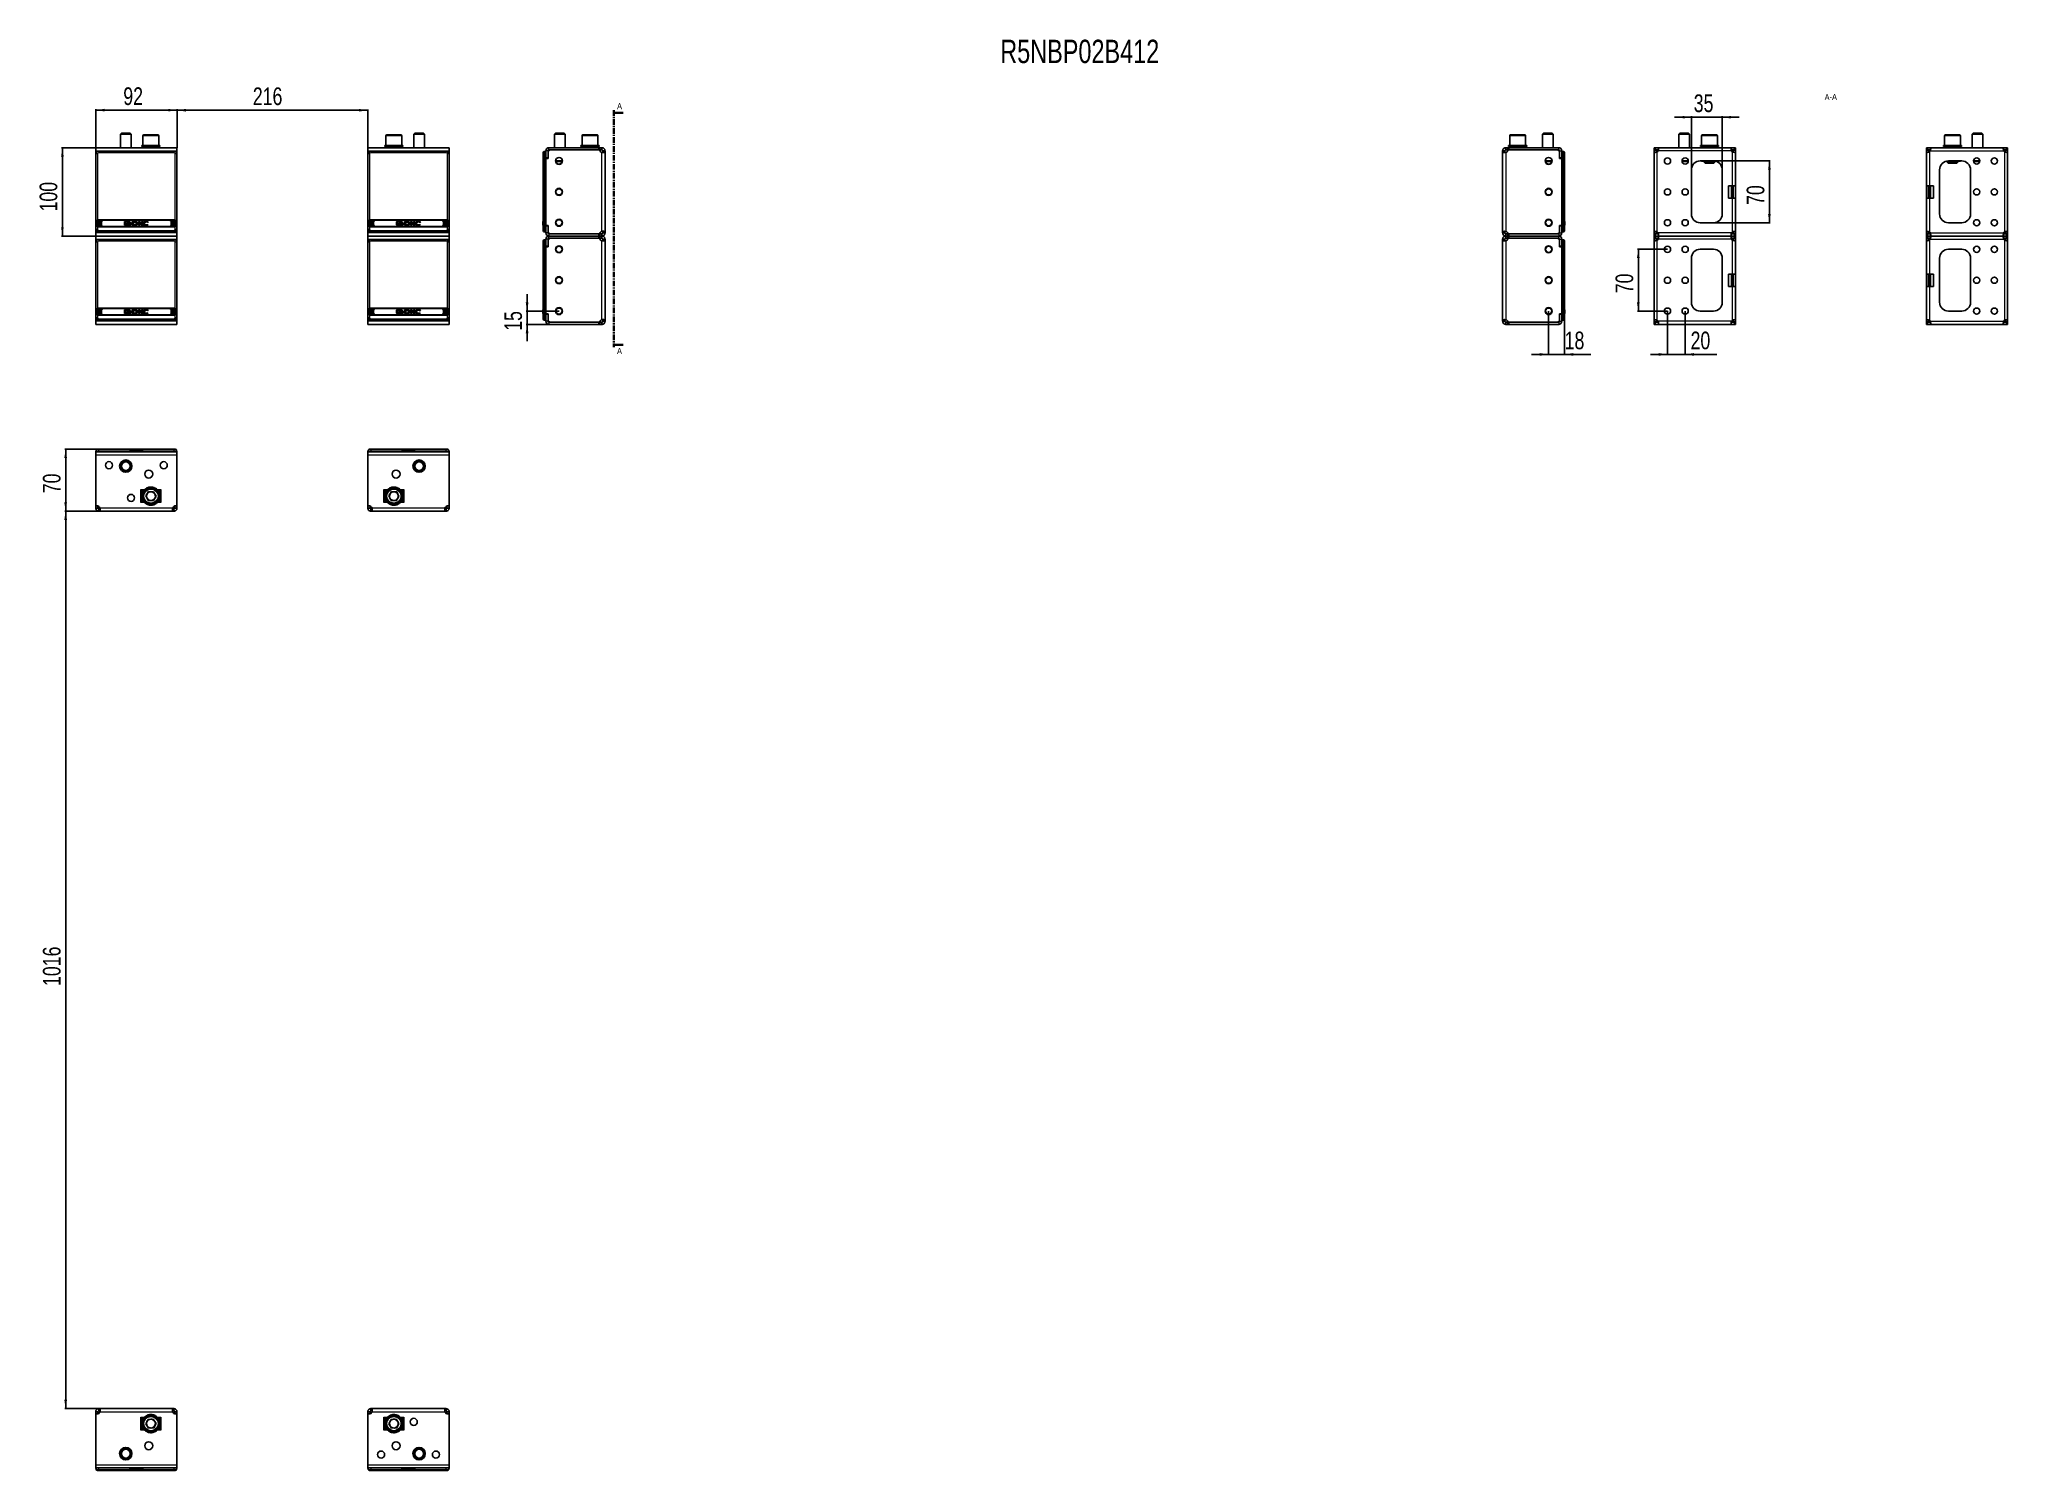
# Model space of a CAD drawing. Header units: millimetres. Extents: x 0 to 2227, y -1008 to 612.
import ezdxf

# ---------------------------------------------------------------- set-up
doc = ezdxf.new("R2010")
doc.units = ezdxf.units.MM
doc.linetypes.add('CENTER', pattern=[10.16, 6.35, -1.27, 1.27, -1.27])
doc.layers.add('FORMAT', color=7, linetype='Continuous')
doc.styles.add('SLDTEXTSTYLE0', font='TXT', dxfattribs={"width": 0.75})
doc.dimstyles.new('SLDDIMSTYLE0', dxfattribs={"dimtxt": 20, "dimasz": 10, "dimexe": 0, "dimexo": 0.0625, "dimgap": 5, "dimtad": 2, "dimdec": 1, "dimrnd": 1e-09, "dimzin": 12, "dimdsep": 46, "dimtxsty": 'SLDTEXTSTYLE0', "dimsah": 1, "dimcen": 0.09, "dimadec": 0, "dimazin": 3, "dimtfac": 1, "dimtofl": 0, "dimtmove": 0, "dimatfit": 3, "dimfxl": 0, "dimfrac": 2, "dimtolj": 1, "dimtzin": 12, "dimarcsym": 0})
doc.dimstyles.new('SLDDIMSTYLE1', dxfattribs={"dimtxt": 20, "dimasz": 10, "dimexe": 0, "dimexo": 0.0625, "dimgap": 5, "dimtad": 2, "dimdec": 1, "dimrnd": 1e-09, "dimzin": 12, "dimdsep": 46, "dimtxsty": 'SLDTEXTSTYLE0', "dimsah": 1, "dimcen": 0.09, "dimadec": 0, "dimazin": 3, "dimtfac": 1, "dimtmove": 0, "dimatfit": 0, "dimfxl": 0, "dimfrac": 2, "dimtolj": 1, "dimtzin": 12, "dimarcsym": 0})

msp = doc.modelspace()

# ---------------------------------------------------------------- texts
at = {"color": 7, "linetype": 'Continuous', "char_height": 7, "attachment_point": 1, "style": 'SLDTEXTSTYLE0'}
for insert in [(653.44, 539.95), (653.44, 262.72)]:
    msp.add_mtext('A', dxfattribs=dict(at, insert=insert))
at = {"layer": 'FORMAT', "style": 'SLDTEXTSTYLE0'}
for s, insert, char_height, attachment_point in [('R5NBP02B412', (1087.18, 611.64), 26.4583, 1), ('A-A', (2027.24, 550.24), 7, 2)]:
    msp.add_mtext(s, dxfattribs=dict(at, insert=insert, char_height=char_height, attachment_point=attachment_point))

# ---------------------------------------------------------------- blocks, each defined once
blk = doc.blocks.new('_D')
at = {"layer": 'FORMAT'}
for p, q in [((63.4, 489.4), (24.7, 489.4)), ((25.7, 389.4), (25.7, 489.4)), ((63.4, 389.4), (24.7, 389.4))]:
    blk.add_line(p, q, dxfattribs=at)
for points in [[(25.7, 489.4), (24.2, 479.4), (27.2, 479.4)], [(25.7, 389.4), (27.2, 399.4), (24.2, 399.4)]]:
    blk.add_solid(points, dxfattribs=at)
at = {"layer": 'FORMAT', "insert": (-0.1, 417.2), "char_height": 20, "attachment_point": 1, "rotation": 90, "style": 'SLDTEXTSTYLE0'}
blk.add_mtext('100', dxfattribs=at)
blk = doc.blocks.new('_D_1')
at = {"layer": 'FORMAT'}
for p, q in [((63.4, 489.4), (63.4, 532.9)), ((63.4, 531.9), (155.4, 531.9)), ((155.4, 489.4), (155.4, 532.9))]:
    blk.add_line(p, q, dxfattribs=at)
for points in [[(63.4, 531.9), (73.4, 530.4), (73.4, 533.4)], [(155.4, 531.9), (145.4, 533.4), (145.4, 530.4)]]:
    blk.add_solid(points, dxfattribs=at)
at = {"layer": 'FORMAT', "insert": (94.6, 557.7), "char_height": 20, "attachment_point": 1, "style": 'SLDTEXTSTYLE0'}
blk.add_mtext('92', dxfattribs=at)
blk = doc.blocks.new('_D_2')
at = {"layer": 'FORMAT'}
for p, q in [((155.4, 489.4), (155.4, 532.8)), ((155.4, 531.8), (371.4, 531.8)), ((371.4, 489.4), (371.4, 532.8))]:
    blk.add_line(p, q, dxfattribs=at)
for points in [[(155.4, 531.8), (165.4, 530.3), (165.4, 533.3)], [(371.4, 531.8), (361.4, 533.3), (361.4, 530.3)]]:
    blk.add_solid(points, dxfattribs=at)
at = {"layer": 'FORMAT', "insert": (241.2, 557.6), "char_height": 20, "attachment_point": 1, "style": 'SLDTEXTSTYLE0'}
blk.add_mtext('216', dxfattribs=at)
blk = doc.blocks.new('_D_3')
at = {"layer": 'FORMAT'}
for p, q in [((551.6, 304.4), (551.6, 323.6)), ((587.8, 304.4), (550.6, 304.4)), ((551.6, 304.4), (551.6, 289.4)), ((576.3, 289.4), (550.6, 289.4)), ((551.6, 289.4), (551.6, 270.2))]:
    blk.add_line(p, q, dxfattribs=at)
for points in [[(551.6, 304.4), (553.2, 314.4), (550.1, 314.4)], [(551.6, 289.4), (550.1, 279.4), (553.2, 279.4)]]:
    blk.add_solid(points, dxfattribs=at)
at = {"layer": 'FORMAT', "insert": (525.8, 282.1), "char_height": 20, "attachment_point": 1, "rotation": 90, "style": 'SLDTEXTSTYLE0'}
blk.add_mtext('15', dxfattribs=at)
blk = doc.blocks.new('_D_4')
at = {"layer": 'FORMAT'}
for p, q in [((1707.8, 304.4), (1707.8, 254.4)), ((1725.8, 299.6), (1725.8, 254.4)), ((1707.8, 255.4), (1688.6, 255.4)), ((1707.8, 255.4), (1725.8, 255.4)), ((1725.8, 255.4), (1755.6, 255.4))]:
    blk.add_line(p, q, dxfattribs=at)
for points in [[(1707.8, 255.4), (1697.8, 256.9), (1697.8, 253.8)], [(1725.8, 255.4), (1735.8, 253.8), (1735.8, 256.9)]]:
    blk.add_solid(points, dxfattribs=at)
at = {"layer": 'FORMAT', "insert": (1726, 281.2), "char_height": 20, "attachment_point": 1, "style": 'SLDTEXTSTYLE0'}
blk.add_mtext('18', dxfattribs=at)
blk = doc.blocks.new('_D_5')
at = {"layer": 'FORMAT'}
for p, q in [((65.3, 148), (28.4, 148)), ((29.4, 78), (29.4, 148)), ((68, 78), (28.4, 78))]:
    blk.add_line(p, q, dxfattribs=at)
for points in [[(29.4, 148), (27.8, 138), (30.9, 138)], [(29.4, 78), (30.9, 88), (27.8, 88)]]:
    blk.add_solid(points, dxfattribs=at)
at = {"layer": 'FORMAT', "insert": (3.6, 98.2), "char_height": 20, "attachment_point": 1, "rotation": 90, "style": 'SLDTEXTSTYLE0'}
blk.add_mtext('70', dxfattribs=at)
blk = doc.blocks.new('_D_6')
at = {"layer": 'FORMAT'}
for p, q in [((68, 78), (28.4, 78)), ((29.4, 78), (29.4, -938)), ((68, -938), (28.4, -938))]:
    blk.add_line(p, q, dxfattribs=at)
for points in [[(29.4, 78), (27.8, 68), (30.9, 68)], [(29.4, -938), (30.9, -928), (27.8, -928)]]:
    blk.add_solid(points, dxfattribs=at)
at = {"layer": 'FORMAT', "insert": (3.6, -459.6), "char_height": 20, "attachment_point": 1, "rotation": 90, "style": 'SLDTEXTSTYLE0'}
blk.add_mtext('1016', dxfattribs=at)
blk = doc.blocks.new('_D_7')
at = {"layer": 'FORMAT'}
for p, q in [((1894.4, 474.4), (1958.7, 474.4)), ((1957.7, 474.4), (1957.7, 404.4)), ((1894.4, 404.4), (1958.7, 404.4))]:
    blk.add_line(p, q, dxfattribs=at)
for points in [[(1957.7, 474.4), (1956.2, 464.4), (1959.3, 464.4)], [(1957.7, 404.4), (1959.3, 414.4), (1956.2, 414.4)]]:
    blk.add_solid(points, dxfattribs=at)
at = {"layer": 'FORMAT', "insert": (1932, 424.6), "char_height": 20, "attachment_point": 1, "rotation": 90, "style": 'SLDTEXTSTYLE0'}
blk.add_mtext('70', dxfattribs=at)
blk = doc.blocks.new('_D_8')
at = {"layer": 'FORMAT'}
for p, q in [((1869.4, 523.9), (1850.2, 523.9)), ((1869.4, 464.4), (1869.4, 524.9)), ((1869.4, 523.9), (1904.4, 523.9)), ((1904.4, 464.4), (1904.4, 524.9)), ((1904.4, 523.9), (1923.6, 523.9))]:
    blk.add_line(p, q, dxfattribs=at)
for points in [[(1869.4, 523.9), (1859.4, 525.4), (1859.4, 522.4)], [(1904.4, 523.9), (1914.4, 522.4), (1914.4, 525.4)]]:
    blk.add_solid(points, dxfattribs=at)
at = {"layer": 'FORMAT', "insert": (1872.1, 549.7), "char_height": 20, "attachment_point": 1, "style": 'SLDTEXTSTYLE0'}
blk.add_mtext('35', dxfattribs=at)
blk = doc.blocks.new('_D_9')
at = {"layer": 'FORMAT'}
for p, q in [((1842.4, 304.4), (1842.4, 254.4)), ((1862.4, 304.4), (1862.4, 254.4)), ((1842.4, 255.4), (1823.2, 255.4)), ((1842.4, 255.4), (1862.4, 255.4)), ((1862.4, 255.4), (1898.1, 255.4))]:
    blk.add_line(p, q, dxfattribs=at)
for points in [[(1842.4, 255.4), (1832.4, 256.9), (1832.4, 253.8)], [(1862.4, 255.4), (1872.4, 253.8), (1872.4, 256.9)]]:
    blk.add_solid(points, dxfattribs=at)
at = {"layer": 'FORMAT', "insert": (1868.5, 281.2), "char_height": 20, "attachment_point": 1, "style": 'SLDTEXTSTYLE0'}
blk.add_mtext('20', dxfattribs=at)
blk = doc.blocks.new('_D_10')
at = {"layer": 'FORMAT'}
for p, q in [((1842.4, 374.4), (1808.4, 374.4)), ((1809.4, 374.4), (1809.4, 304.4)), ((1842.4, 304.4), (1808.4, 304.4))]:
    blk.add_line(p, q, dxfattribs=at)
for points in [[(1809.4, 374.4), (1807.8, 364.4), (1810.9, 364.4)], [(1809.4, 304.4), (1810.9, 314.4), (1807.8, 314.4)]]:
    blk.add_solid(points, dxfattribs=at)
at = {"layer": 'FORMAT', "insert": (1783.6, 324.6), "char_height": 20, "attachment_point": 1, "rotation": 90, "style": 'SLDTEXTSTYLE0'}
blk.add_mtext('70', dxfattribs=at)

# ---------------------------------------------------------------- dimensions: what is measured, and where the dimension line sits
at = {"layer": 'FORMAT'}
for base, p1, p2, angle, dimstyle, picture, middle in [((155.39, 531.89), (63.39, 489.39), (155.39, 489.39), 0, 'SLDDIMSTYLE0', '_D_1', (109.39, 531.89)), ((371.39, 531.81), (155.39, 489.39), (371.39, 489.39), 0, 'SLDDIMSTYLE0', '_D_2', (263.39, 531.81)), ((25.69, 489.39), (63.39, 389.39), (63.39, 489.39), 90, 'SLDDIMSTYLE0', '_D', (25.69, 439.39)), ((1957.74, 404.39), (1894.39, 474.39), (1894.39, 404.39), 90, 'SLDDIMSTYLE0', '_D_7', (1957.74, 439.39)), ((1809.38, 304.39), (1842.39, 374.39), (1842.39, 304.39), 90, 'SLDDIMSTYLE0', '_D_10', (1809.38, 339.39)), ((551.63, 289.39), (587.83, 304.39), (576.33, 289.39), 90, 'SLDDIMSTYLE1', '_D_3', (551.63, 296.89)), ((1862.39, 255.38), (1842.39, 304.39), (1862.39, 304.39), 0, 'SLDDIMSTYLE1', '_D_9', (1883.32, 255.38)), ((29.38, 147.96), (67.97, 77.96), (65.29, 147.96), 90, 'SLDDIMSTYLE0', '_D_5', (29.38, 112.96)), ((29.38, -938.04), (67.97, 77.96), (67.97, -938.04), 90, 'SLDDIMSTYLE0', '_D_6', (29.38, -430.04))]:
    dim = msp.add_linear_dim(base=base, p1=p1, p2=p2, angle=angle, dimstyle=dimstyle, dxfattribs=at)
    dim.commit()
    dim.dimension.update_dxf_attribs({"geometry": picture, "text_midpoint": middle, "dimtype": 160})
for base, p1, p2, picture, middle in [((1904.39, 523.89), (1869.39, 464.39), (1904.39, 464.39), '_D_8', (1886.89, 523.89)), ((1725.83, 255.38), (1707.83, 304.39), (1725.83, 299.64), '_D_4', (1740.83, 255.38))]:
    dim = msp.add_linear_dim(base=base, p1=p1, p2=p2, dimstyle='SLDDIMSTYLE1', dxfattribs=at)
    dim.commit()
    dim.dimension.update_dxf_attribs({"geometry": picture, "text_midpoint": middle, "dimtype": 160})

# ---------------------------------------------------------------- linework, layer by layer
at = {"color": 7, "linetype": 'CENTER', "lineweight": 35}
msp.add_line((649.7, 531.87), (649.7, 263.4), dxfattribs=at)
at = {"color": 7, "linetype": 'Continuous', "lineweight": 35}
for p, q in [((660.34, 528.87), (649.7, 528.87)), ((660.34, 266.4), (649.7, 266.4))]:
    msp.add_line(p, q, dxfattribs=at)
at = {"color": 7, "linetype": 'Continuous', "lineweight": 25}
for p, q in [((92.46, 505.89), (91.39, 504.82)), ((91.39, 504.82), (91.39, 489.39)), ((103.39, 504.82), (91.39, 504.82)), ((102.31, 505.89), (92.46, 505.89)), ((103.39, 504.82), (102.31, 505.89)), ((103.39, 489.39), (103.39, 504.82)), ((115.64, 491.89), (115.64, 490.89)), ((115.64, 491.89), (115.64, 491.64)), ((116.44, 491.89), (115.64, 491.89)), ((115.64, 491.89), (115.64, 491.89)), ((115.64, 490.89), (115.64, 491.14)), ((116.44, 490.89), (115.64, 490.89)), ((115.64, 490.89), (115.64, 490.89)), ((116.44, 491.89), (116.54, 491.89)), ((116.44, 490.89), (116.54, 490.89)), ((116.54, 491.89), (116.54, 491.64)), ((118.67, 491.89), (116.54, 491.89)), ((116.54, 490.89), (116.54, 491.14)), ((118.67, 490.89), (116.54, 490.89)), ((116.89, 502.89), (116.89, 491.89)), ((117.89, 503.89), (126.31, 503.89)), ((118.67, 491.89), (118.85, 491.89)), ((118.67, 490.89), (118.85, 490.89)), ((118.85, 491.89), (118.85, 491.64)), ((122.01, 491.89), (118.85, 491.89)), ((118.85, 490.89), (118.85, 491.14)), ((122.01, 490.89), (118.85, 490.89)), ((119.89, 490.89), (119.89, 489.39)), ((122.01, 491.89), (122.24, 491.89)), ((122.01, 490.89), (122.24, 490.89)), ((122.24, 491.89), (122.24, 491.64)), ((125.94, 491.89), (122.24, 491.89)), ((122.24, 490.89), (122.24, 491.14)), ((125.94, 490.89), (122.24, 490.89)), ((125.94, 491.89), (126.03, 491.89)), ((125.94, 490.89), (126.11, 490.89)), ((126.11, 490.89), (126.19, 490.89)), ((126.15, 491.89), (126.19, 491.89)), ((126.19, 491.89), (126.19, 491.64)), ((129.86, 491.89), (126.19, 491.89)), ((126.19, 490.89), (126.19, 491.14)), ((129.86, 490.89), (126.19, 490.89)), ((126.31, 503.89), (133.89, 503.89)), ((129.86, 491.89), (130.09, 491.89)), ((129.86, 490.89), (130.09, 490.89)), ((130.09, 491.89), (130.09, 491.64)), ((133.17, 491.89), (130.09, 491.89)), ((130.09, 490.89), (130.09, 491.14)), ((133.17, 490.89), (130.09, 490.89)), ((131.89, 489.39), (131.89, 490.89)), ((133.17, 491.89), (133.34, 491.89)), ((133.17, 490.89), (133.34, 490.89)), ((133.34, 491.89), (133.34, 491.64)), ((135.38, 491.89), (133.34, 491.89)), ((133.34, 490.89), (133.34, 491.14)), ((135.38, 490.89), (133.34, 490.89)), ((134.89, 491.89), (134.89, 502.89)), ((135.38, 491.89), (135.47, 491.89)), ((135.38, 490.89), (135.47, 490.89)), ((135.47, 491.89), (135.47, 491.64)), ((136.14, 491.89), (135.47, 491.89)), ((135.47, 490.89), (135.47, 491.14)), ((136.14, 490.89), (135.47, 490.89)), ((136.14, 490.89), (136.14, 491.89)), ((390.64, 491.89), (390.64, 490.89)), ((390.64, 491.89), (390.64, 491.64)), ((391.45, 491.89), (390.64, 491.89)), ((390.64, 491.89), (390.64, 491.89)), ((390.64, 490.89), (390.64, 491.14)), ((391.45, 490.89), (390.64, 490.89)), ((390.64, 490.89), (390.64, 490.89)), ((391.45, 491.89), (391.56, 491.89)), ((391.45, 490.89), (391.56, 490.89)), ((391.56, 491.89), (391.56, 491.64)), ((393.71, 491.89), (391.56, 491.89)), ((391.56, 490.89), (391.56, 491.14)), ((393.71, 490.89), (391.56, 490.89)), ((391.89, 502.89), (391.89, 491.89)), ((392.89, 503.89), (401.32, 503.89)), ((393.71, 491.89), (393.89, 491.89)), ((393.71, 490.89), (393.89, 490.89)), ((393.89, 491.89), (393.89, 491.64)), ((397.06, 491.89), (393.89, 491.89)), ((393.89, 490.89), (393.89, 491.14)), ((397.06, 490.89), (393.89, 490.89)), ((394.89, 490.89), (394.89, 489.39)), ((397.06, 491.89), (397.29, 491.89)), ((397.06, 490.89), (397.29, 490.89)), ((397.29, 491.89), (397.29, 491.64)), ((400.99, 491.89), (397.29, 491.89)), ((397.29, 490.89), (397.29, 491.14)), ((400.99, 490.89), (397.29, 490.89)), ((400.99, 491.89), (401.07, 491.89)), ((400.99, 490.89), (401.15, 490.89)), ((401.15, 490.89), (401.23, 490.89)), ((401.19, 491.89), (401.23, 491.89)), ((401.23, 491.89), (401.23, 491.64)), ((404.9, 491.89), (401.23, 491.89)), ((401.23, 490.89), (401.23, 491.14)), ((404.9, 490.89), (401.23, 490.89)), ((401.32, 503.89), (408.89, 503.89)), ((404.9, 491.89), (405.13, 491.89)), ((404.9, 490.89), (405.13, 490.89)), ((405.13, 491.89), (405.13, 491.64)), ((408.2, 491.89), (405.13, 491.89)), ((405.13, 490.89), (405.13, 491.14)), ((408.2, 490.89), (405.13, 490.89)), ((406.89, 489.39), (406.89, 490.89)), ((408.2, 491.89), (408.38, 491.89)), ((408.2, 490.89), (408.38, 490.89)), ((408.38, 491.89), (408.38, 491.64)), ((410.39, 491.89), (408.38, 491.89)), ((408.38, 490.89), (408.38, 491.14)), ((410.39, 490.89), (408.38, 490.89)), ((409.89, 491.89), (409.89, 502.89)), ((410.39, 491.89), (410.48, 491.89)), ((410.39, 490.89), (410.48, 490.89)), ((410.48, 491.89), (410.48, 491.64)), ((411.14, 491.89), (410.48, 491.89)), ((410.48, 490.89), (410.48, 491.14)), ((411.14, 490.89), (410.48, 490.89)), ((411.14, 490.89), (411.14, 491.89)), ((424.46, 505.89), (423.39, 504.82)), ((423.39, 504.82), (423.39, 489.39)), ((435.39, 504.82), (423.39, 504.82)), ((434.31, 505.89), (424.46, 505.89)), ((435.39, 504.82), (434.31, 505.89)), ((435.39, 489.39), (435.39, 504.82)), ((583.9, 505.89), (582.83, 504.82)), ((582.83, 504.82), (582.83, 489.39)), ((594.83, 504.82), (582.83, 504.82)), ((593.75, 505.89), (583.9, 505.89)), ((594.83, 504.82), (593.75, 505.89)), ((594.83, 489.39), (594.83, 504.82)), ((612.58, 491.89), (612.58, 490.89)), ((612.58, 491.89), (612.58, 491.64)), ((613.41, 491.89), (612.58, 491.89)), ((612.58, 491.89), (612.58, 491.89)), ((612.58, 490.89), (612.58, 491.14)), ((613.41, 490.89), (612.58, 490.89)), ((612.58, 490.89), (612.58, 490.89)), ((613.41, 491.89), (613.52, 491.89)), ((613.41, 490.89), (613.52, 490.89)), ((613.52, 491.89), (613.52, 491.64)), ((615.68, 491.89), (613.52, 491.89)), ((613.52, 490.89), (613.52, 491.14)), ((615.68, 490.89), (613.52, 490.89)), ((613.83, 502.89), (613.83, 491.89)), ((614.83, 503.89), (630.83, 503.89)), ((615.68, 491.89), (615.86, 491.89)), ((615.68, 490.89), (615.86, 490.89)), ((615.86, 491.89), (615.86, 491.64)), ((619.04, 491.89), (615.86, 491.89)), ((615.86, 490.89), (615.86, 491.14)), ((619.04, 490.89), (615.86, 490.89)), ((616.83, 490.89), (616.83, 489.39)), ((619.04, 491.89), (619.27, 491.89)), ((619.04, 490.89), (619.27, 490.89)), ((619.27, 491.89), (619.27, 491.64)), ((622.97, 491.89), (619.27, 491.89)), ((619.27, 490.89), (619.27, 491.14)), ((622.97, 490.89), (619.27, 490.89)), ((622.97, 491.89), (623.05, 491.89)), ((622.97, 490.89), (623.13, 490.89)), ((623.13, 490.89), (623.22, 490.89)), ((623.17, 491.89), (623.22, 491.89)), ((623.22, 491.89), (623.22, 491.64)), ((626.88, 491.89), (623.22, 491.89)), ((623.22, 490.89), (623.22, 491.14)), ((626.88, 490.89), (623.22, 490.89)), ((626.88, 491.89), (627.11, 491.89)), ((626.88, 490.89), (627.11, 490.89)), ((627.11, 491.89), (627.11, 491.64)), ((630.18, 491.89), (627.11, 491.89)), ((627.11, 490.89), (627.11, 491.14)), ((630.18, 490.89), (627.11, 490.89)), ((628.83, 489.39), (628.83, 490.89)), ((630.18, 491.89), (630.35, 491.89)), ((630.18, 490.89), (630.35, 490.89)), ((630.35, 491.89), (630.35, 491.64)), ((632.35, 491.89), (630.35, 491.89)), ((630.35, 490.89), (630.35, 491.14)), ((632.35, 490.89), (630.35, 490.89)), ((630.83, 503.89), (630.83, 503.89)), ((631.83, 491.89), (631.83, 502.89)), ((632.35, 491.89), (632.44, 491.89)), ((632.35, 490.89), (632.44, 490.89)), ((632.44, 491.89), (632.44, 491.64)), ((633.08, 491.89), (632.44, 491.89)), ((632.44, 490.89), (632.44, 491.14)), ((633.08, 490.89), (632.44, 490.89)), ((633.08, 490.89), (633.08, 491.89)), ((633.08, 491.89), (633.08, 491.89)), ((633.08, 490.89), (633.08, 490.89)), ((1662.58, 491.89), (1662.58, 490.89)), ((1662.58, 491.89), (1662.58, 491.64)), ((1663.38, 491.89), (1662.58, 491.89)), ((1662.58, 491.89), (1662.58, 491.89)), ((1662.58, 490.89), (1662.58, 491.14)), ((1663.38, 490.89), (1662.58, 490.89)), ((1662.58, 490.89), (1662.58, 490.89)), ((1663.38, 491.89), (1663.48, 491.89)), ((1663.38, 490.89), (1663.48, 490.89)), ((1663.48, 491.89), (1663.48, 491.64)), ((1665.62, 491.89), (1663.48, 491.89)), ((1663.48, 490.89), (1663.48, 491.14)), ((1665.62, 490.89), (1663.48, 490.89)), ((1663.83, 502.89), (1663.83, 491.89)), ((1664.83, 503.89), (1680.83, 503.89)), ((1665.62, 491.89), (1665.8, 491.89)), ((1665.62, 490.89), (1665.8, 490.89)), ((1665.8, 491.89), (1665.8, 491.64)), ((1668.95, 491.89), (1665.8, 491.89)), ((1665.8, 490.89), (1665.8, 491.14)), ((1668.95, 490.89), (1665.8, 490.89)), ((1666.83, 490.89), (1666.83, 489.39)), ((1668.95, 491.89), (1669.19, 491.89)), ((1668.95, 490.89), (1669.19, 490.89)), ((1669.19, 491.89), (1669.19, 491.64)), ((1672.88, 491.89), (1669.19, 491.89)), ((1669.19, 490.89), (1669.19, 491.14)), ((1672.88, 490.89), (1669.19, 490.89)), ((1672.88, 491.89), (1672.97, 491.89)), ((1672.88, 490.89), (1673.06, 490.89)), ((1673.06, 490.89), (1673.13, 490.89)), ((1673.09, 491.89), (1673.13, 491.89)), ((1673.13, 491.89), (1673.13, 491.64)), ((1676.8, 491.89), (1673.13, 491.89)), ((1673.13, 490.89), (1673.13, 491.14)), ((1676.8, 490.89), (1673.13, 490.89)), ((1676.8, 491.89), (1677.03, 491.89)), ((1676.8, 490.89), (1677.03, 490.89)), ((1677.03, 491.89), (1677.03, 491.64)), ((1680.11, 491.89), (1677.03, 491.89)), ((1677.03, 490.89), (1677.03, 491.14)), ((1680.11, 490.89), (1677.03, 490.89)), ((1678.83, 489.39), (1678.83, 490.89)), ((1680.11, 491.89), (1680.29, 491.89)), ((1680.11, 490.89), (1680.29, 490.89)), ((1680.29, 491.89), (1680.29, 491.64)), ((1682.32, 491.89), (1680.29, 491.89)), ((1680.29, 490.89), (1680.29, 491.14)), ((1682.32, 490.89), (1680.29, 490.89)), ((1681.83, 491.89), (1681.83, 502.89)), ((1682.32, 491.89), (1682.41, 491.89)), ((1682.32, 490.89), (1682.41, 490.89)), ((1682.41, 491.89), (1682.41, 491.64)), ((1683.08, 491.89), (1682.41, 491.89)), ((1682.41, 490.89), (1682.41, 491.14)), ((1683.08, 490.89), (1682.41, 490.89)), ((1683.08, 490.89), (1683.08, 491.89)), ((1701.9, 505.89), (1700.83, 504.82)), ((1700.83, 504.82), (1700.83, 489.39)), ((1712.83, 504.82), (1700.83, 504.82)), ((1711.75, 505.89), (1701.9, 505.89)), ((1712.83, 504.82), (1711.75, 505.89)), ((1712.83, 489.39), (1712.83, 504.82)), ((1856.46, 505.89), (1855.39, 504.82)), ((1855.39, 504.82), (1855.39, 489.39)), ((1867.39, 504.82), (1855.39, 504.82)), ((1866.31, 505.89), (1856.46, 505.89)), ((1867.39, 504.82), (1866.31, 505.89)), ((1867.39, 489.39), (1867.39, 504.82)), ((1879.64, 491.89), (1879.64, 490.89)), ((1879.64, 491.89), (1879.64, 491.64)), ((1880.47, 491.89), (1879.64, 491.89)), ((1879.64, 491.89), (1879.64, 491.89)), ((1879.64, 490.89), (1879.64, 491.14)), ((1880.47, 490.89), (1879.64, 490.89)), ((1879.64, 490.89), (1879.64, 490.89)), ((1880.47, 491.89), (1880.57, 491.89)), ((1880.47, 490.89), (1880.57, 490.89)), ((1880.57, 491.89), (1880.57, 491.64)), ((1882.74, 491.89), (1880.57, 491.89)), ((1880.57, 490.89), (1880.57, 491.14)), ((1882.74, 490.89), (1880.57, 490.89)), ((1880.89, 502.89), (1880.89, 491.89)), ((1881.89, 503.89), (1889.7, 503.89)), ((1882.74, 491.89), (1882.92, 491.89)), ((1882.74, 490.89), (1882.92, 490.89)), ((1882.92, 491.89), (1882.92, 491.64)), ((1886.1, 491.89), (1882.92, 491.89)), ((1882.92, 490.89), (1882.92, 491.14)), ((1886.1, 490.89), (1882.92, 490.89)), ((1883.89, 490.89), (1883.89, 489.39)), ((1886.1, 491.89), (1886.33, 491.89)), ((1886.1, 490.89), (1886.33, 490.89)), ((1886.33, 491.89), (1886.33, 491.64)), ((1890.03, 491.89), (1886.33, 491.89)), ((1886.33, 490.89), (1886.33, 491.14)), ((1890.03, 490.89), (1886.33, 490.89)), ((1889.7, 503.89), (1897.89, 503.89)), ((1890.03, 491.89), (1890.11, 491.89)), ((1890.03, 490.89), (1890.18, 490.89)), ((1890.18, 490.89), (1890.28, 490.89)), ((1890.23, 491.89), (1890.28, 491.89)), ((1890.28, 491.89), (1890.28, 491.64)), ((1893.94, 491.89), (1890.28, 491.89)), ((1890.28, 490.89), (1890.28, 491.14)), ((1893.94, 490.89), (1890.28, 490.89)), ((1893.94, 491.89), (1894.17, 491.89)), ((1893.94, 490.89), (1894.17, 490.89)), ((1894.17, 491.89), (1894.17, 491.64)), ((1897.24, 491.89), (1894.17, 491.89)), ((1894.17, 490.89), (1894.17, 491.14)), ((1897.24, 490.89), (1894.17, 490.89)), ((1895.89, 489.39), (1895.89, 490.89)), ((1897.24, 491.89), (1897.41, 491.89)), ((1897.24, 490.89), (1897.41, 490.89)), ((1897.41, 491.89), (1897.41, 491.64)), ((1899.41, 491.89), (1897.41, 491.89)), ((1897.41, 490.89), (1897.41, 491.14)), ((1899.41, 490.89), (1897.41, 490.89)), ((1898.89, 491.89), (1898.89, 502.89)), ((1899.41, 491.89), (1899.5, 491.89)), ((1899.41, 490.89), (1899.5, 490.89)), ((1899.5, 491.89), (1899.5, 491.64)), ((1900.13, 491.89), (1899.5, 491.89)), ((1899.5, 490.89), (1899.5, 491.14)), ((1900.13, 490.89), (1899.5, 490.89)), ((1900.14, 490.89), (1900.14, 491.89)), ((2154.64, 491.89), (2154.64, 490.89)), ((2154.64, 491.89), (2154.64, 491.64)), ((2155.47, 491.89), (2154.64, 491.89)), ((2154.64, 491.89), (2154.64, 491.89)), ((2154.64, 490.89), (2154.64, 491.14)), ((2155.47, 490.89), (2154.64, 490.89)), ((2154.64, 490.89), (2154.64, 490.89)), ((2155.47, 491.89), (2155.57, 491.89)), ((2155.47, 490.89), (2155.57, 490.89)), ((2155.57, 491.89), (2155.57, 491.64)), ((2157.74, 491.89), (2155.57, 491.89)), ((2155.57, 490.89), (2155.57, 491.14)), ((2157.74, 490.89), (2155.57, 490.89)), ((2155.89, 502.89), (2155.89, 491.89)), ((2156.89, 503.89), (2164.42, 503.89)), ((2157.74, 491.89), (2157.92, 491.89)), ((2157.74, 490.89), (2157.92, 490.89)), ((2157.92, 491.89), (2157.92, 491.64)), ((2161.09, 491.89), (2157.92, 491.89)), ((2157.92, 490.89), (2157.92, 491.14)), ((2161.09, 490.89), (2157.92, 490.89)), ((2158.89, 490.89), (2158.89, 489.39)), ((2161.09, 491.89), (2161.33, 491.89)), ((2161.09, 490.89), (2161.33, 490.89)), ((2161.33, 491.89), (2161.33, 491.64)), ((2165.03, 491.89), (2161.33, 491.89)), ((2161.33, 490.89), (2161.33, 491.14)), ((2165.03, 490.89), (2161.33, 490.89)), ((2164.42, 503.89), (2172.89, 503.89)), ((2165.03, 491.89), (2165.1, 491.89)), ((2165.03, 490.89), (2165.18, 490.89)), ((2165.18, 490.89), (2165.28, 490.89)), ((2165.23, 491.89), (2165.28, 491.89)), ((2165.28, 491.89), (2165.28, 491.64)), ((2168.94, 491.89), (2165.28, 491.89)), ((2165.28, 490.89), (2165.28, 491.14)), ((2168.94, 490.89), (2165.28, 490.89)), ((2168.94, 491.89), (2169.17, 491.89)), ((2168.94, 490.89), (2169.17, 490.89)), ((2169.17, 491.89), (2169.17, 491.64)), ((2172.23, 491.89), (2169.17, 491.89)), ((2169.17, 490.89), (2169.17, 491.14)), ((2172.23, 490.89), (2169.17, 490.89)), ((2170.89, 489.39), (2170.89, 490.89)), ((2172.23, 491.89), (2172.4, 491.89)), ((2172.23, 490.89), (2172.4, 490.89)), ((2172.4, 491.89), (2172.4, 491.64)), ((2174.41, 491.89), (2172.4, 491.89)), ((2172.4, 490.89), (2172.4, 491.14)), ((2174.41, 490.89), (2172.4, 490.89)), ((2173.89, 491.89), (2173.89, 502.89)), ((2174.41, 491.89), (2174.5, 491.89)), ((2174.41, 490.89), (2174.5, 490.89)), ((2174.5, 491.89), (2174.5, 491.64)), ((2175.13, 491.89), (2174.5, 491.89)), ((2174.5, 490.89), (2174.5, 491.14)), ((2175.13, 490.89), (2174.5, 490.89)), ((2175.14, 490.89), (2175.14, 491.89)), ((2188.46, 505.89), (2187.39, 504.82)), ((2187.39, 504.82), (2187.39, 489.39)), ((2199.39, 504.82), (2187.39, 504.82)), ((2198.31, 505.89), (2188.46, 505.89)), ((2199.39, 504.82), (2198.31, 505.89)), ((2199.39, 489.39), (2199.39, 504.82)), ((63.39, 489.39), (155.39, 489.39)), ((63.39, 485.89), (63.39, 489.39)), ((63.39, 485.89), (63.39, 483.37)), ((63.39, 482.74), (63.39, 483.37)), ((63.39, 396.54), (63.39, 482.74)), ((65.66, 485.64), (66.28, 485.64)), ((66.28, 485.64), (101.89, 485.64)), ((101.89, 485.64), (101.89, 485.51)), ((102.39, 485.37), (116.39, 485.37)), ((116.89, 485.51), (116.89, 485.64)), ((116.89, 485.64), (152.49, 485.64)), ((152.49, 485.64), (153.11, 485.64)), ((155.39, 489.39), (155.39, 485.89)), ((155.39, 483.37), (155.39, 485.89)), ((155.39, 483.37), (155.39, 482.74)), ((155.39, 482.74), (155.39, 396.54)), ((371.39, 485.89), (371.39, 489.39)), ((371.39, 489.39), (463.39, 489.39)), ((371.39, 485.89), (371.39, 483.37)), ((371.39, 482.74), (371.39, 483.37)), ((371.39, 396.54), (371.39, 482.74)), ((373.66, 485.64), (374.28, 485.64)), ((374.28, 485.64), (409.89, 485.64)), ((409.89, 485.64), (409.89, 485.51)), ((410.39, 485.37), (424.39, 485.37)), ((424.89, 485.51), (424.89, 485.64)), ((424.89, 485.64), (460.49, 485.64)), ((460.49, 485.64), (461.11, 485.64)), ((463.39, 489.39), (463.39, 485.89)), ((463.39, 483.37), (463.39, 485.89)), ((463.39, 483.37), (463.39, 482.74)), ((463.39, 482.74), (463.39, 396.54)), ((569.83, 483.74), (569.83, 482.29)), ((569.83, 407.84), (569.83, 482.29)), ((570.94, 485.19), (572.63, 485.64)), ((572.63, 485.64), (572.83, 485.64)), ((572.63, 482.74), (572.63, 396.54)), ((572.83, 477.94), (572.83, 485.89)), ((572.83, 483.37), (572.83, 395.92)), ((572.83, 477.94), (575.33, 477.94)), ((572.83, 401.49), (572.83, 477.29)), ((575.43, 477.29), (572.83, 477.29)), ((575.33, 477.94), (575.33, 485.89)), ((575.43, 478.87), (575.33, 478.66)), ((575.43, 484.29), (575.43, 477.29)), ((632.93, 489.39), (576.33, 489.39)), ((576.33, 486.89), (632.93, 486.89)), ((577.93, 486.79), (632.9, 486.79)), ((578.58, 486.89), (578.58, 486.79)), ((578.87, 486.89), (578.87, 486.79)), ((580.56, 486.89), (580.56, 486.79)), ((583.5, 486.89), (583.5, 486.79)), ((591.8, 473.89), (583.86, 473.89)), ((587.26, 486.89), (587.26, 486.79)), ((591.26, 486.89), (591.26, 486.79)), ((594.88, 486.89), (594.88, 486.79)), ((597.59, 486.89), (597.59, 486.79)), ((598.96, 486.89), (598.96, 486.79)), ((599.08, 486.79), (599.08, 486.89)), ((632.93, 489.39), (633.93, 489.39)), ((633.93, 486.89), (632.93, 486.89)), ((636.33, 489.39), (633.92, 489.39)), ((636.33, 486.89), (633.92, 486.89)), ((633.93, 486.89), (633.93, 489.39)), ((636.33, 489.39), (636.33, 486.89)), ((639.83, 485.89), (637.33, 485.89)), ((637.33, 484.67), (637.33, 485.89)), ((639.83, 484.67), (637.33, 484.67)), ((639.83, 484.67), (639.83, 485.89)), ((639.83, 394.11), (639.83, 484.67)), ((1655.83, 485.89), (1655.83, 484.67)), ((1658.33, 485.89), (1655.83, 485.89)), ((1655.83, 484.67), (1655.83, 394.11)), ((1658.33, 484.67), (1655.83, 484.67)), ((1658.33, 485.89), (1658.33, 484.67)), ((1659.33, 486.89), (1659.33, 489.39)), ((1661.73, 489.39), (1659.33, 489.39)), ((1661.73, 486.89), (1659.33, 486.89)), ((1661.73, 489.39), (1661.73, 486.89)), ((1661.73, 489.39), (1662.73, 489.39)), ((1662.73, 486.89), (1661.73, 486.89)), ((1719.33, 489.39), (1662.73, 489.39)), ((1662.73, 486.89), (1719.33, 486.89)), ((1662.75, 486.79), (1717.73, 486.79)), ((1696.58, 486.89), (1696.58, 486.79)), ((1696.87, 486.89), (1696.87, 486.79)), ((1698.56, 486.89), (1698.56, 486.79)), ((1701.5, 486.89), (1701.5, 486.79)), ((1711.8, 473.89), (1703.86, 473.89)), ((1705.26, 486.89), (1705.26, 486.79)), ((1709.26, 486.89), (1709.26, 486.79)), ((1712.88, 486.89), (1712.88, 486.79)), ((1715.59, 486.89), (1715.59, 486.79)), ((1716.96, 486.89), (1716.96, 486.79)), ((1717.08, 486.79), (1717.08, 486.89)), ((1720.23, 477.29), (1720.23, 484.29)), ((1720.23, 478.87), (1720.33, 478.66)), ((1722.83, 477.29), (1720.23, 477.29)), ((1720.33, 485.89), (1720.33, 477.94)), ((1722.83, 477.94), (1720.33, 477.94)), ((1722.83, 485.89), (1722.83, 477.94)), ((1722.83, 485.64), (1723.03, 485.64)), ((1722.83, 395.92), (1722.83, 483.37)), ((1722.83, 477.29), (1722.83, 401.49)), ((1723.03, 485.64), (1724.72, 485.19)), ((1723.03, 396.54), (1723.03, 482.74)), ((1725.83, 482.29), (1725.83, 483.74)), ((1725.83, 482.29), (1725.83, 407.84)), ((1827.39, 486.89), (1827.39, 489.39)), ((1827.39, 489.39), (1828.5, 489.39)), ((1828.5, 486.89), (1827.39, 486.89)), ((1827.39, 486.89), (1827.39, 486.79)), ((1827.39, 486.79), (1829.89, 486.79)), ((1827.39, 486.18), (1827.39, 486.79)), ((1827.39, 486.18), (1827.39, 484.12)), ((1827.39, 394.67), (1827.39, 484.12)), ((1827.39, 484.12), (1828.48, 484.12)), ((1832.22, 489.39), (1828.5, 489.39)), ((1832.22, 486.89), (1828.5, 486.89)), ((1829.89, 486.79), (1829.89, 486.18)), ((1829.89, 486.18), (1829.89, 484.36)), ((1914.55, 489.39), (1832.22, 489.39)), ((1832.22, 489.39), (1832.22, 487.18)), ((1865.85, 473.89), (1858.92, 473.89)), ((1894.39, 474.39), (1879.39, 474.39)), ((1881.06, 474.29), (1881.04, 474.29)), ((1881.06, 474.29), (1881.06, 474.29)), ((1881.16, 474.29), (1881.06, 474.29)), ((1881.16, 474.39), (1881.16, 474.29)), ((1884.41, 474.29), (1881.16, 474.29)), ((1883.89, 474.29), (1883.89, 472.97)), ((1883.89, 472.97), (1884.96, 471.89)), ((1883.89, 472.97), (1889.75, 472.97)), ((1884.41, 474.29), (1886.31, 474.29)), ((1884.96, 471.89), (1889.77, 471.89)), ((1886.86, 474.29), (1886.31, 474.29)), ((1892.91, 474.29), (1886.86, 474.29)), ((1889.75, 472.97), (1895.89, 472.97)), ((1889.77, 471.89), (1894.81, 471.89)), ((1893.46, 474.29), (1892.91, 474.29)), ((1893.46, 474.29), (1895.36, 474.29)), ((1894.81, 471.89), (1895.89, 472.97)), ((1895.8, 474.29), (1895.36, 474.29)), ((1895.89, 472.97), (1895.89, 474.28)), ((1914.55, 489.39), (1914.55, 486.89)), ((1918.27, 489.39), (1914.55, 489.39)), ((1918.27, 486.89), (1914.55, 486.89)), ((1916.89, 486.79), (1919.39, 486.79)), ((1916.89, 486.18), (1916.89, 486.79)), ((1916.89, 484.34), (1916.89, 486.18)), ((1918.27, 489.39), (1919.39, 489.39)), ((1919.39, 486.89), (1918.27, 486.89)), ((1919.39, 489.39), (1919.39, 486.89)), ((1919.39, 486.79), (1919.39, 486.89)), ((1919.39, 486.79), (1919.39, 486.18)), ((1919.39, 484.12), (1919.39, 486.18)), ((1919.39, 446.39), (1919.39, 484.12)), ((2135.39, 486.89), (2135.39, 489.39)), ((2135.39, 489.39), (2136.5, 489.39)), ((2136.5, 486.89), (2135.39, 486.89)), ((2135.39, 486.89), (2135.39, 486.79)), ((2135.39, 486.79), (2137.89, 486.79)), ((2135.39, 486.18), (2135.39, 486.79)), ((2135.39, 486.18), (2135.39, 484.12)), ((2135.39, 484.12), (2136.48, 484.12)), ((2135.39, 484.12), (2135.39, 446.39)), ((2140.22, 489.39), (2136.5, 489.39)), ((2140.22, 486.89), (2136.5, 486.89)), ((2137.89, 486.79), (2137.89, 486.18)), ((2137.89, 486.18), (2137.89, 484.36)), ((2140.22, 489.39), (2140.22, 487.18)), ((2222.55, 489.39), (2140.22, 489.39)), ((2158.89, 474.28), (2158.89, 472.97)), ((2158.89, 472.97), (2159.96, 471.89)), ((2158.89, 472.97), (2164.53, 472.97)), ((2159.41, 474.29), (2158.97, 474.29)), ((2159.41, 474.29), (2161.31, 474.29)), ((2159.96, 471.89), (2164.6, 471.89)), ((2175.39, 474.39), (2160.39, 474.39)), ((2161.86, 474.29), (2161.31, 474.29)), ((2167.91, 474.29), (2161.86, 474.29)), ((2164.53, 472.97), (2170.89, 472.97)), ((2164.6, 471.89), (2169.81, 471.89)), ((2168.46, 474.29), (2167.91, 474.29)), ((2168.46, 474.29), (2170.36, 474.29)), ((2169.81, 471.89), (2170.89, 472.97)), ((2173.62, 474.29), (2170.36, 474.29)), ((2170.89, 472.97), (2170.89, 474.29)), ((2173.62, 474.29), (2173.62, 474.39)), ((2173.72, 474.29), (2173.62, 474.29)), ((2173.74, 474.29), (2173.72, 474.29)), ((2173.72, 474.29), (2173.72, 474.29)), ((2195.85, 473.89), (2188.92, 473.89)), ((2222.55, 486.89), (2222.55, 489.39)), ((2226.27, 489.39), (2222.55, 489.39)), ((2226.27, 486.89), (2222.55, 486.89)), ((2224.89, 486.79), (2227.39, 486.79)), ((2224.89, 486.18), (2224.89, 486.79)), ((2224.89, 484.34), (2224.89, 486.18)), ((2226.27, 489.39), (2227.39, 489.39)), ((2227.39, 486.89), (2226.27, 486.89)), ((2227.39, 489.39), (2227.39, 486.89)), ((2227.39, 486.79), (2227.39, 486.89)), ((2227.39, 486.79), (2227.39, 486.18)), ((2227.39, 484.12), (2227.39, 486.18)), ((2227.39, 484.12), (2227.39, 394.67)), ((1869.39, 464.39), (1869.39, 414.39)), ((1904.39, 414.39), (1904.39, 464.39)), ((1911.39, 446.39), (1915.89, 446.39)), ((1911.39, 446.39), (1911.39, 432.39)), ((1919.39, 446.39), (1915.89, 446.39)), ((1916.89, 432.39), (1916.89, 446.39)), ((1919.39, 432.39), (1919.39, 446.39)), ((2138.89, 446.39), (2135.39, 446.39)), ((2135.39, 446.39), (2135.39, 432.39)), ((2137.89, 446.39), (2137.89, 432.39)), ((2143.39, 446.39), (2138.89, 446.39)), ((2143.39, 432.39), (2143.39, 446.39)), ((2150.39, 464.39), (2150.39, 414.39)), ((2185.39, 414.39), (2185.39, 464.39)), ((1911.39, 432.39), (1915.89, 432.39)), ((1915.89, 432.39), (1919.39, 432.39)), ((1919.39, 394.67), (1919.39, 432.39)), ((2135.39, 432.39), (2138.89, 432.39)), ((2135.39, 432.39), (2135.39, 394.67)), ((2143.39, 432.39), (2138.89, 432.39)), ((153.48, 407.84), (65.29, 407.84)), ((65.29, 407.84), (65.29, 399.64)), ((65.79, 400.34), (65.79, 407.14)), ((65.99, 407.34), (67.09, 407.34)), ((67.29, 407.14), (67.29, 400.34)), ((67.79, 400.34), (67.79, 407.14)), ((67.99, 407.34), (69.09, 407.34)), ((69.29, 407.14), (69.29, 400.34)), ((69.79, 402.14), (69.79, 405.34)), ((71.79, 407.34), (146.98, 407.34)), ((95.96, 405.4), (95.96, 402.08)), ((101.64, 405.84), (96.39, 405.84)), ((96.39, 401.64), (101.64, 401.64)), ((97.37, 405.51), (101.54, 405.51)), ((97.37, 401.97), (97.37, 405.51)), ((99.83, 401.96), (97.37, 401.97)), ((99.11, 403.83), (99.11, 403.38)), ((99.11, 403.11), (99.11, 402.65)), ((101.54, 405.51), (101.54, 405.12)), ((101.54, 405.12), (102.07, 405.12)), ((102.07, 405.12), (102.07, 405.4)), ((103.56, 403.27), (103.56, 403.72)), ((103.56, 402.54), (103.56, 403.01)), ((107.53, 405.86), (104.7, 405.84)), ((104.7, 405.84), (104.7, 401.64)), ((104.7, 401.64), (107.39, 401.65)), ((107.32, 405.28), (106.28, 405.26)), ((106.28, 405.26), (106.28, 402.16)), ((106.28, 402.16), (107.23, 402.18)), ((107.39, 401.65), (107.4, 401.65)), ((107.4, 401.65), (107.42, 401.65)), ((111.81, 405.84), (111.81, 401.64)), ((113.3, 405.84), (111.81, 405.84)), ((111.81, 401.64), (113.32, 401.64)), ((113.3, 403.87), (113.3, 405.84)), ((115.97, 405.84), (113.3, 403.87)), ((113.32, 403.41), (115.33, 401.64)), ((113.32, 401.64), (113.32, 403.41)), ((114.56, 403.98), (117.1, 405.84)), ((117.16, 401.64), (114.56, 403.98)), ((115.33, 401.64), (117.16, 401.64)), ((117.1, 405.84), (115.97, 405.84)), ((122.37, 404.82), (122.56, 404.82)), ((122.55, 401.88), (122.73, 402.42)), ((122.56, 404.82), (122.81, 405.55)), ((122.73, 402.42), (122.58, 402.42)), ((148.98, 402.14), (148.98, 405.34)), ((149.48, 407.14), (149.48, 400.34)), ((149.68, 407.34), (150.78, 407.34)), ((150.98, 400.34), (150.98, 407.14)), ((151.48, 407.14), (151.48, 400.34)), ((151.68, 407.34), (152.78, 407.34)), ((152.98, 400.34), (152.98, 407.14)), ((153.48, 399.64), (153.48, 407.84)), ((461.48, 407.84), (373.29, 407.84)), ((373.29, 407.84), (373.29, 399.64)), ((373.79, 400.34), (373.79, 407.14)), ((373.99, 407.34), (375.09, 407.34)), ((375.29, 407.14), (375.29, 400.34)), ((375.79, 400.34), (375.79, 407.14)), ((375.99, 407.34), (377.09, 407.34)), ((377.29, 407.14), (377.29, 400.34)), ((377.79, 402.14), (377.79, 405.34)), ((379.79, 407.34), (454.98, 407.34)), ((403.96, 405.4), (403.96, 402.08)), ((409.64, 405.84), (404.39, 405.84)), ((404.39, 401.64), (409.64, 401.64)), ((405.37, 405.51), (409.54, 405.51)), ((405.37, 401.97), (405.37, 405.51)), ((407.83, 401.96), (405.37, 401.97)), ((407.11, 403.83), (407.11, 403.38)), ((407.11, 403.11), (407.11, 402.65)), ((409.54, 405.51), (409.54, 405.12)), ((409.54, 405.12), (410.07, 405.12)), ((410.07, 405.12), (410.07, 405.4)), ((411.56, 403.27), (411.56, 403.72)), ((411.56, 402.54), (411.56, 403.01)), ((415.53, 405.86), (412.7, 405.84)), ((412.7, 405.84), (412.7, 401.64)), ((412.7, 401.64), (415.39, 401.65)), ((415.32, 405.28), (414.28, 405.26)), ((414.28, 405.26), (414.28, 402.16)), ((414.28, 402.16), (415.23, 402.18)), ((415.39, 401.65), (415.4, 401.65)), ((415.4, 401.65), (415.42, 401.65)), ((421.3, 405.84), (419.81, 405.84)), ((419.81, 405.84), (419.81, 401.64)), ((419.81, 401.64), (421.32, 401.64)), ((421.3, 403.87), (421.3, 405.84)), ((423.97, 405.84), (421.3, 403.87)), ((421.32, 403.41), (423.33, 401.64)), ((421.32, 401.64), (421.32, 403.41)), ((422.56, 403.98), (425.1, 405.84)), ((425.16, 401.64), (422.56, 403.98)), ((423.33, 401.64), (425.16, 401.64)), ((425.1, 405.84), (423.97, 405.84)), ((430.37, 404.82), (430.56, 404.82)), ((430.55, 401.88), (430.73, 402.42)), ((430.56, 404.82), (430.81, 405.55)), ((430.73, 402.42), (430.58, 402.42)), ((456.98, 402.14), (456.98, 405.34)), ((457.48, 407.14), (457.48, 400.34)), ((457.68, 407.34), (458.78, 407.34)), ((458.98, 400.34), (458.98, 407.14)), ((459.48, 407.14), (459.48, 400.34)), ((459.68, 407.34), (460.78, 407.34)), ((460.98, 400.34), (460.98, 407.14)), ((461.48, 399.64), (461.48, 407.84)), ((569.63, 405.9), (569.83, 405.9)), ((569.63, 405.55), (569.83, 405.55)), ((569.63, 404.82), (569.63, 405.55)), ((569.63, 404.82), (569.83, 404.82)), ((569.63, 403.87), (569.63, 403.98)), ((569.63, 402.42), (569.83, 402.42)), ((569.63, 401.88), (569.63, 402.42)), ((569.63, 401.88), (569.83, 401.88)), ((569.63, 401.59), (569.83, 401.59)), ((569.83, 399.64), (569.83, 407.84)), ((572.83, 401.49), (575.43, 401.49)), ((575.43, 401.49), (575.43, 394.49)), ((1720.23, 401.49), (1722.83, 401.49)), ((1720.23, 394.49), (1720.23, 401.49)), ((1725.83, 407.84), (1725.83, 399.64)), ((1726.03, 405.9), (1725.83, 405.9)), ((1726.03, 405.86), (1725.83, 405.86)), ((1726.03, 405.84), (1725.83, 405.84)), ((1726.03, 401.64), (1725.83, 401.64)), ((1726.03, 401.59), (1725.83, 401.59)), ((1726.03, 405.4), (1726.03, 402.08)), ((1879.39, 404.39), (1894.39, 404.39)), ((2160.39, 404.39), (2175.39, 404.39)), ((63.39, 395.92), (63.39, 396.54)), ((63.39, 395.92), (63.39, 392.89)), ((63.39, 389.39), (63.39, 392.89)), ((63.39, 385.89), (63.39, 389.39)), ((63.39, 389.39), (155.39, 389.39)), ((63.39, 385.89), (63.39, 383.37)), ((63.39, 382.74), (63.39, 383.37)), ((63.39, 296.54), (63.39, 382.74)), ((65.29, 399.64), (153.48, 399.64)), ((66.28, 393.64), (65.66, 393.64)), ((65.66, 385.64), (66.28, 385.64)), ((67.09, 400.14), (65.99, 400.14)), ((101.89, 393.64), (66.28, 393.64)), ((66.28, 385.64), (101.89, 385.64)), ((69.09, 400.14), (67.99, 400.14)), ((146.98, 400.14), (71.79, 400.14)), ((101.89, 393.64), (101.89, 393.78)), ((101.89, 385.64), (101.89, 385.51)), ((102.39, 393.91), (116.39, 393.91)), ((102.39, 385.37), (116.39, 385.37)), ((116.89, 393.78), (116.89, 393.64)), ((152.49, 393.64), (116.89, 393.64)), ((116.89, 385.51), (116.89, 385.64)), ((116.89, 385.64), (152.49, 385.64)), ((150.78, 400.14), (149.68, 400.14)), ((152.78, 400.14), (151.68, 400.14)), ((153.11, 393.64), (152.49, 393.64)), ((152.49, 385.64), (153.11, 385.64)), ((155.39, 396.54), (155.39, 395.92)), ((155.39, 392.89), (155.39, 395.92)), ((155.39, 392.89), (155.39, 389.39)), ((155.39, 389.39), (155.39, 385.89)), ((155.39, 383.37), (155.39, 385.89)), ((155.39, 383.37), (155.39, 382.74)), ((155.39, 382.74), (155.39, 296.54)), ((371.39, 395.92), (371.39, 396.54)), ((371.39, 395.92), (371.39, 392.89)), ((371.39, 389.39), (371.39, 392.89)), ((463.39, 389.39), (371.39, 389.39)), ((371.39, 385.89), (371.39, 389.39)), ((371.39, 385.89), (371.39, 383.37)), ((371.39, 382.74), (371.39, 383.37)), ((371.39, 296.54), (371.39, 382.74)), ((373.29, 399.64), (461.48, 399.64)), ((374.28, 393.64), (373.66, 393.64)), ((373.66, 385.64), (374.28, 385.64)), ((375.09, 400.14), (373.99, 400.14)), ((409.89, 393.64), (374.28, 393.64)), ((374.28, 385.64), (409.89, 385.64)), ((377.09, 400.14), (375.99, 400.14)), ((454.98, 400.14), (379.79, 400.14)), ((409.89, 393.64), (409.89, 393.78)), ((409.89, 385.64), (409.89, 385.51)), ((410.39, 393.91), (424.39, 393.91)), ((410.39, 385.37), (424.39, 385.37)), ((424.89, 393.78), (424.89, 393.64)), ((460.49, 393.64), (424.89, 393.64)), ((424.89, 385.51), (424.89, 385.64)), ((424.89, 385.64), (460.49, 385.64)), ((458.78, 400.14), (457.68, 400.14)), ((460.78, 400.14), (459.68, 400.14)), ((461.11, 393.64), (460.49, 393.64)), ((460.49, 385.64), (461.11, 385.64)), ((463.39, 396.54), (463.39, 395.92)), ((463.39, 392.89), (463.39, 395.92)), ((463.39, 392.89), (463.39, 389.39)), ((463.39, 389.39), (463.39, 385.89)), ((463.39, 383.37), (463.39, 385.89)), ((463.39, 383.37), (463.39, 382.74)), ((463.39, 382.74), (463.39, 296.54)), ((569.83, 396.99), (569.83, 399.64)), ((569.83, 396.99), (569.83, 395.54)), ((569.83, 383.74), (569.83, 382.29)), ((569.83, 307.84), (569.83, 382.29)), ((572.63, 393.64), (570.94, 394.09)), ((570.94, 385.19), (572.63, 385.64)), ((572.83, 393.64), (572.63, 393.64)), ((572.63, 385.64), (572.83, 385.64)), ((572.63, 382.74), (572.63, 296.54)), ((572.83, 400.84), (575.33, 400.84)), ((572.83, 392.89), (572.83, 400.84)), ((572.83, 377.94), (572.83, 385.89)), ((572.83, 383.37), (572.83, 295.92)), ((575.33, 392.89), (575.33, 400.84)), ((575.43, 400.41), (575.33, 400.63)), ((575.33, 377.94), (575.33, 385.89)), ((575.43, 378.87), (575.33, 378.66)), ((575.43, 384.29), (575.43, 377.29)), ((632.93, 391.89), (576.33, 391.89)), ((576.33, 389.39), (632.93, 389.39)), ((576.33, 386.89), (632.93, 386.89)), ((632.9, 391.99), (577.93, 391.99)), ((577.93, 386.79), (632.9, 386.79)), ((632.93, 391.89), (633.93, 391.89)), ((633.93, 389.39), (632.93, 389.39)), ((633.93, 386.89), (632.93, 386.89)), ((633.92, 391.89), (636.33, 391.89)), ((633.92, 389.39), (636.33, 389.39)), ((633.93, 389.39), (633.93, 391.89)), ((633.93, 386.89), (633.93, 389.39)), ((636.33, 386.89), (633.93, 386.89)), ((636.33, 391.89), (636.33, 389.39)), ((636.33, 389.39), (636.33, 386.89)), ((637.33, 394.11), (639.83, 394.11)), ((637.33, 392.89), (637.33, 394.11)), ((637.33, 392.89), (639.83, 392.89)), ((639.83, 385.89), (637.33, 385.89)), ((637.33, 384.67), (637.33, 385.89)), ((639.83, 384.67), (637.33, 384.67)), ((639.83, 392.89), (639.83, 394.11)), ((639.83, 384.67), (639.83, 385.89)), ((639.83, 294.11), (639.83, 384.67)), ((1655.83, 394.11), (1658.33, 394.11)), ((1655.83, 394.11), (1655.83, 392.89)), ((1655.83, 392.89), (1658.33, 392.89)), ((1658.33, 385.89), (1655.83, 385.89)), ((1655.83, 385.89), (1655.83, 384.67)), ((1655.83, 384.67), (1655.83, 294.11)), ((1658.33, 384.67), (1655.83, 384.67)), ((1658.33, 394.11), (1658.33, 392.89)), ((1658.33, 385.89), (1658.33, 384.67)), ((1659.33, 389.39), (1659.33, 391.89)), ((1659.33, 391.89), (1661.73, 391.89)), ((1659.33, 386.89), (1659.33, 389.39)), ((1661.73, 389.39), (1659.33, 389.39)), ((1659.33, 389.39), (1661.73, 389.39)), ((1661.73, 386.89), (1659.33, 386.89)), ((1661.73, 391.89), (1661.73, 389.39)), ((1661.73, 391.89), (1662.73, 391.89)), ((1661.73, 389.39), (1661.73, 386.89)), ((1661.73, 389.39), (1662.73, 389.39)), ((1662.73, 386.89), (1661.73, 386.89)), ((1719.33, 391.89), (1662.73, 391.89)), ((1719.33, 389.39), (1662.73, 389.39)), ((1662.73, 386.89), (1719.33, 386.89)), ((1717.73, 391.99), (1662.75, 391.99)), ((1662.75, 386.79), (1717.73, 386.79)), ((1720.23, 400.41), (1720.33, 400.63)), ((1720.23, 377.29), (1720.23, 384.29)), ((1720.23, 378.87), (1720.33, 378.66)), ((1720.33, 400.84), (1720.33, 392.89)), ((1722.83, 400.84), (1720.33, 400.84)), ((1720.33, 385.89), (1720.33, 377.94)), ((1722.83, 400.84), (1722.83, 392.89)), ((1723.03, 393.64), (1722.83, 393.64)), ((1722.83, 385.89), (1722.83, 377.94)), ((1722.83, 385.64), (1723.03, 385.64)), ((1722.83, 295.92), (1722.83, 383.37)), ((1724.72, 394.09), (1723.03, 393.64)), ((1723.03, 385.64), (1724.72, 385.19)), ((1723.03, 296.54), (1723.03, 382.74)), ((1725.83, 399.64), (1725.83, 396.99)), ((1725.83, 395.54), (1725.83, 396.99)), ((1725.83, 382.29), (1725.83, 383.74)), ((1725.83, 382.29), (1725.83, 307.84)), ((1827.39, 394.67), (1827.39, 392.6)), ((1827.39, 391.99), (1827.39, 392.6)), ((1829.89, 391.99), (1827.39, 391.99)), ((1827.39, 391.99), (1827.39, 391.89)), ((1827.39, 389.39), (1827.39, 391.89)), ((1827.39, 391.89), (1828.5, 391.89)), ((1828.5, 389.39), (1827.39, 389.39)), ((1827.39, 386.89), (1827.39, 389.39)), ((1828.5, 386.89), (1827.39, 386.89)), ((1827.39, 386.89), (1827.39, 386.79)), ((1827.39, 386.79), (1829.89, 386.79)), ((1827.39, 386.18), (1827.39, 386.79)), ((1827.39, 386.18), (1827.39, 384.12)), ((1827.39, 294.67), (1827.39, 384.12)), ((1827.39, 384.12), (1828.48, 384.12)), ((1828.5, 391.89), (1832.22, 391.89)), ((1828.5, 389.39), (1832.22, 389.39)), ((1832.22, 386.89), (1828.5, 386.89)), ((1829.89, 394.44), (1829.89, 392.6)), ((1829.89, 392.6), (1829.89, 391.99)), ((1829.89, 386.79), (1829.89, 386.18)), ((1829.89, 386.18), (1829.89, 384.36)), ((1832.22, 391.89), (1832.22, 389.39)), ((1832.22, 389.39), (1914.55, 389.39)), ((1832.22, 389.39), (1832.22, 387.18)), ((1914.55, 391.89), (1918.27, 391.89)), ((1914.55, 389.39), (1914.55, 391.61)), ((1914.55, 389.39), (1918.27, 389.39)), ((1914.55, 389.39), (1914.55, 386.89)), ((1918.27, 386.89), (1914.55, 386.89)), ((1916.89, 392.6), (1916.89, 394.42)), ((1916.89, 391.99), (1916.89, 392.6)), ((1919.39, 391.99), (1916.89, 391.99)), ((1916.89, 386.79), (1919.39, 386.79)), ((1916.89, 386.18), (1916.89, 386.79)), ((1916.89, 384.34), (1916.89, 386.18)), ((1918.27, 391.89), (1919.39, 391.89)), ((1919.39, 389.39), (1918.27, 389.39)), ((1919.39, 386.89), (1918.27, 386.89)), ((1919.39, 394.67), (1918.29, 394.67)), ((1919.39, 392.6), (1919.39, 394.67)), ((1919.39, 392.6), (1919.39, 391.99)), ((1919.39, 391.89), (1919.39, 391.99)), ((1919.39, 391.89), (1919.39, 389.39)), ((1919.39, 389.39), (1919.39, 386.89)), ((1919.39, 386.79), (1919.39, 386.89)), ((1919.39, 386.79), (1919.39, 386.18)), ((1919.39, 384.12), (1919.39, 386.18)), ((1919.39, 346.39), (1919.39, 384.12)), ((2135.39, 394.67), (2135.39, 392.6)), ((2135.39, 391.99), (2135.39, 392.6)), ((2137.89, 391.99), (2135.39, 391.99)), ((2135.39, 391.99), (2135.39, 391.89)), ((2135.39, 389.39), (2135.39, 391.89)), ((2135.39, 391.89), (2136.5, 391.89)), ((2135.39, 386.89), (2135.39, 389.39)), ((2135.39, 389.39), (2136.5, 389.39)), ((2136.5, 386.89), (2135.39, 386.89)), ((2135.39, 386.89), (2135.39, 386.79)), ((2135.39, 386.79), (2137.89, 386.79)), ((2135.39, 386.18), (2135.39, 386.79)), ((2135.39, 386.18), (2135.39, 384.12)), ((2135.39, 384.12), (2136.48, 384.12)), ((2135.39, 384.12), (2135.39, 346.39)), ((2136.5, 391.89), (2140.22, 391.89)), ((2140.22, 389.39), (2136.5, 389.39)), ((2140.22, 386.89), (2136.5, 386.89)), ((2137.89, 394.44), (2137.89, 392.6)), ((2137.89, 392.6), (2137.89, 391.99)), ((2137.89, 386.79), (2137.89, 386.18)), ((2137.89, 386.18), (2137.89, 384.36)), ((2140.22, 389.39), (2140.22, 391.89)), ((2222.55, 389.39), (2140.22, 389.39)), ((2140.22, 389.39), (2140.22, 387.18)), ((2222.55, 391.89), (2226.27, 391.89)), ((2222.55, 389.39), (2222.55, 391.61)), ((2222.55, 386.89), (2222.55, 389.39)), ((2226.27, 389.39), (2222.55, 389.39)), ((2226.27, 386.89), (2222.55, 386.89)), ((2224.89, 392.6), (2224.89, 394.42)), ((2224.89, 391.99), (2224.89, 392.6)), ((2227.39, 391.99), (2224.89, 391.99)), ((2224.89, 386.79), (2227.39, 386.79)), ((2224.89, 386.18), (2224.89, 386.79)), ((2224.89, 384.34), (2224.89, 386.18)), ((2226.27, 391.89), (2227.39, 391.89)), ((2226.27, 389.39), (2227.39, 389.39)), ((2227.39, 386.89), (2226.27, 386.89)), ((2227.39, 394.67), (2226.29, 394.67)), ((2227.39, 392.6), (2227.39, 394.67)), ((2227.39, 392.6), (2227.39, 391.99)), ((2227.39, 391.89), (2227.39, 391.99)), ((2227.39, 391.89), (2227.39, 389.39)), ((2227.39, 389.39), (2227.39, 386.89)), ((2227.39, 386.79), (2227.39, 386.89)), ((2227.39, 386.79), (2227.39, 386.18)), ((2227.39, 384.12), (2227.39, 386.18)), ((2227.39, 384.12), (2227.39, 294.67)), ((572.83, 377.94), (575.33, 377.94)), ((572.83, 301.49), (572.83, 377.29)), ((575.43, 377.29), (572.83, 377.29)), ((1722.83, 377.29), (1720.23, 377.29)), ((1722.83, 377.94), (1720.33, 377.94)), ((1722.83, 377.29), (1722.83, 301.49)), ((1869.39, 364.39), (1869.39, 314.39)), ((1894.39, 374.39), (1879.39, 374.39)), ((1904.39, 314.39), (1904.39, 364.39)), ((2150.39, 364.39), (2150.39, 314.39)), ((2175.39, 374.39), (2160.39, 374.39)), ((2185.39, 314.39), (2185.39, 364.39)), ((1911.39, 346.39), (1915.89, 346.39)), ((1911.39, 346.39), (1911.39, 332.39)), ((1919.39, 346.39), (1915.89, 346.39)), ((1916.89, 332.39), (1916.89, 346.39)), ((1919.39, 332.39), (1919.39, 346.39)), ((2138.89, 346.39), (2135.39, 346.39)), ((2135.39, 346.39), (2135.39, 332.39)), ((2137.89, 346.39), (2137.89, 332.39)), ((2143.39, 346.39), (2138.89, 346.39)), ((2143.39, 332.39), (2143.39, 346.39)), ((1911.39, 332.39), (1915.89, 332.39)), ((1915.89, 332.39), (1919.39, 332.39)), ((1919.39, 294.67), (1919.39, 332.39)), ((2135.39, 332.39), (2138.89, 332.39)), ((2135.39, 332.39), (2135.39, 294.67)), ((2143.39, 332.39), (2138.89, 332.39)), ((63.39, 295.92), (63.39, 296.54)), ((63.39, 295.92), (63.39, 292.89)), ((63.39, 289.39), (63.39, 292.89)), ((153.48, 307.84), (65.29, 307.84)), ((65.29, 307.84), (65.29, 299.64)), ((65.29, 299.64), (153.48, 299.64)), ((66.28, 293.64), (65.66, 293.64)), ((65.79, 300.34), (65.79, 307.14)), ((65.99, 307.34), (67.09, 307.34)), ((67.09, 300.14), (65.99, 300.14)), ((101.89, 293.64), (66.28, 293.64)), ((67.29, 307.14), (67.29, 300.34)), ((67.79, 300.34), (67.79, 307.14)), ((67.99, 307.34), (69.09, 307.34)), ((69.09, 300.14), (67.99, 300.14)), ((69.29, 307.14), (69.29, 300.34)), ((69.79, 302.14), (69.79, 305.34)), ((71.79, 307.34), (146.98, 307.34)), ((146.98, 300.14), (71.79, 300.14)), ((95.96, 305.4), (95.96, 302.08)), ((101.64, 305.84), (96.39, 305.84)), ((96.39, 301.64), (101.64, 301.64)), ((97.37, 305.51), (101.54, 305.51)), ((97.37, 301.97), (97.37, 305.51)), ((99.83, 301.96), (97.37, 301.97)), ((99.11, 303.83), (99.11, 303.38)), ((99.11, 303.11), (99.11, 302.65)), ((101.54, 305.51), (101.54, 305.12)), ((101.54, 305.12), (102.07, 305.12)), ((101.89, 293.64), (101.89, 293.78)), ((102.07, 305.12), (102.07, 305.4)), ((102.39, 293.91), (116.39, 293.91)), ((103.56, 303.27), (103.56, 303.72)), ((103.56, 302.54), (103.56, 303.01)), ((107.53, 305.86), (104.7, 305.84)), ((104.7, 305.84), (104.7, 301.64)), ((104.7, 301.64), (107.39, 301.65)), ((107.32, 305.28), (106.28, 305.26)), ((106.28, 305.26), (106.28, 302.16)), ((106.28, 302.16), (107.23, 302.18)), ((107.39, 301.65), (107.4, 301.65)), ((107.4, 301.65), (107.42, 301.65)), ((113.3, 305.84), (111.81, 305.84)), ((111.81, 305.84), (111.81, 301.64)), ((111.81, 301.64), (113.32, 301.64)), ((113.3, 303.87), (113.3, 305.84)), ((115.97, 305.84), (113.3, 303.87)), ((113.32, 303.41), (115.33, 301.64)), ((113.32, 301.64), (113.32, 303.41)), ((114.56, 303.98), (117.1, 305.84)), ((117.16, 301.64), (114.56, 303.98)), ((115.33, 301.64), (117.16, 301.64)), ((117.1, 305.84), (115.97, 305.84)), ((116.89, 293.78), (116.89, 293.64)), ((152.49, 293.64), (116.89, 293.64)), ((122.37, 304.82), (122.56, 304.82)), ((122.55, 301.88), (122.73, 302.42)), ((122.56, 304.82), (122.81, 305.55)), ((122.73, 302.42), (122.58, 302.42)), ((148.98, 302.14), (148.98, 305.34)), ((149.48, 307.14), (149.48, 300.34)), ((149.68, 307.34), (150.78, 307.34)), ((150.78, 300.14), (149.68, 300.14)), ((150.98, 300.34), (150.98, 307.14)), ((151.48, 307.14), (151.48, 300.34)), ((151.68, 307.34), (152.78, 307.34)), ((152.78, 300.14), (151.68, 300.14)), ((153.11, 293.64), (152.49, 293.64)), ((152.98, 300.34), (152.98, 307.14)), ((153.48, 299.64), (153.48, 307.84)), ((155.39, 296.54), (155.39, 295.92)), ((155.39, 292.89), (155.39, 295.92)), ((155.39, 292.89), (155.39, 289.39)), ((371.39, 295.92), (371.39, 296.54)), ((371.39, 295.92), (371.39, 292.89)), ((371.39, 289.39), (371.39, 292.89)), ((461.48, 307.84), (373.29, 307.84)), ((373.29, 307.84), (373.29, 299.64)), ((373.29, 299.64), (461.48, 299.64)), ((374.28, 293.64), (373.66, 293.64)), ((373.79, 300.34), (373.79, 307.14)), ((373.99, 307.34), (375.09, 307.34)), ((375.09, 300.14), (373.99, 300.14)), ((409.89, 293.64), (374.28, 293.64)), ((375.29, 307.14), (375.29, 300.34)), ((375.79, 300.34), (375.79, 307.14)), ((375.99, 307.34), (377.09, 307.34)), ((377.09, 300.14), (375.99, 300.14)), ((377.29, 307.14), (377.29, 300.34)), ((377.79, 302.14), (377.79, 305.34)), ((379.79, 307.34), (454.98, 307.34)), ((454.98, 300.14), (379.79, 300.14)), ((403.96, 305.4), (403.96, 302.08)), ((409.64, 305.84), (404.39, 305.84)), ((404.39, 301.64), (409.64, 301.64)), ((405.37, 305.51), (409.54, 305.51)), ((405.37, 301.97), (405.37, 305.51)), ((407.83, 301.96), (405.37, 301.97)), ((407.11, 303.83), (407.11, 303.38)), ((407.11, 303.11), (407.11, 302.65)), ((409.54, 305.51), (409.54, 305.12)), ((409.54, 305.12), (410.07, 305.12)), ((409.89, 293.64), (409.89, 293.78)), ((410.07, 305.12), (410.07, 305.4)), ((410.39, 293.91), (424.39, 293.91)), ((411.56, 303.27), (411.56, 303.72)), ((411.56, 302.54), (411.56, 303.01)), ((415.53, 305.86), (412.7, 305.84)), ((412.7, 305.84), (412.7, 301.64)), ((412.7, 301.64), (415.39, 301.65)), ((415.32, 305.28), (414.28, 305.26)), ((414.28, 305.26), (414.28, 302.16)), ((414.28, 302.16), (415.23, 302.18)), ((415.39, 301.65), (415.4, 301.65)), ((415.4, 301.65), (415.42, 301.65)), ((419.81, 305.84), (419.81, 301.64)), ((421.3, 305.84), (419.81, 305.84)), ((419.81, 301.64), (421.32, 301.64)), ((421.3, 303.87), (421.3, 305.84)), ((423.97, 305.84), (421.3, 303.87)), ((421.32, 303.41), (423.33, 301.64)), ((421.32, 301.64), (421.32, 303.41)), ((422.56, 303.98), (425.1, 305.84)), ((425.16, 301.64), (422.56, 303.98)), ((423.33, 301.64), (425.16, 301.64)), ((425.1, 305.84), (423.97, 305.84)), ((424.89, 293.78), (424.89, 293.64)), ((460.49, 293.64), (424.89, 293.64)), ((430.37, 304.82), (430.56, 304.82)), ((430.55, 301.88), (430.73, 302.42)), ((430.56, 304.82), (430.81, 305.55)), ((430.73, 302.42), (430.58, 302.42)), ((456.98, 302.14), (456.98, 305.34)), ((457.48, 307.14), (457.48, 300.34)), ((457.68, 307.34), (458.78, 307.34)), ((458.78, 300.14), (457.68, 300.14)), ((458.98, 300.34), (458.98, 307.14)), ((459.48, 307.14), (459.48, 300.34)), ((459.68, 307.34), (460.78, 307.34)), ((460.78, 300.14), (459.68, 300.14)), ((461.11, 293.64), (460.49, 293.64)), ((460.98, 300.34), (460.98, 307.14)), ((461.48, 299.64), (461.48, 307.84)), ((463.39, 296.54), (463.39, 295.92)), ((463.39, 292.89), (463.39, 295.92)), ((463.39, 292.89), (463.39, 289.39)), ((569.63, 305.9), (569.83, 305.9)), ((569.63, 305.55), (569.83, 305.55)), ((569.63, 304.82), (569.63, 305.55)), ((569.63, 304.82), (569.83, 304.82)), ((569.63, 303.87), (569.63, 303.98)), ((569.63, 302.42), (569.83, 302.42)), ((569.63, 301.88), (569.63, 302.42)), ((569.63, 301.88), (569.83, 301.88)), ((569.63, 301.59), (569.83, 301.59)), ((569.83, 299.64), (569.83, 307.84)), ((569.83, 296.99), (569.83, 299.64)), ((569.83, 296.99), (569.83, 295.54)), ((572.63, 293.64), (570.94, 294.09)), ((572.83, 293.64), (572.63, 293.64)), ((572.83, 301.49), (575.43, 301.49)), ((572.83, 300.84), (575.33, 300.84)), ((572.83, 292.89), (572.83, 300.84)), ((575.33, 292.89), (575.33, 300.84)), ((575.43, 300.41), (575.33, 300.63)), ((575.43, 301.49), (575.43, 294.49)), ((632.93, 291.89), (576.33, 291.89)), ((632.9, 291.99), (577.93, 291.99)), ((632.93, 291.89), (633.93, 291.89)), ((633.93, 289.39), (633.93, 291.89)), ((633.93, 291.89), (636.33, 291.89)), ((636.33, 291.89), (636.33, 289.39)), ((637.33, 294.11), (639.83, 294.11)), ((637.33, 292.89), (637.33, 294.11)), ((637.33, 292.89), (639.83, 292.89)), ((639.83, 292.89), (639.83, 294.11)), ((1655.83, 294.11), (1658.33, 294.11)), ((1655.83, 294.11), (1655.83, 292.89)), ((1655.83, 292.89), (1658.33, 292.89)), ((1658.33, 294.11), (1658.33, 292.89)), ((1659.33, 289.39), (1659.33, 291.89)), ((1659.33, 291.89), (1661.73, 291.89)), ((1661.73, 291.89), (1661.73, 289.39)), ((1661.73, 291.89), (1662.73, 291.89)), ((1719.33, 291.89), (1662.73, 291.89)), ((1717.73, 291.99), (1662.75, 291.99)), ((1720.23, 301.49), (1722.83, 301.49)), ((1720.23, 294.49), (1720.23, 301.49)), ((1720.23, 300.41), (1720.33, 300.63)), ((1720.33, 300.84), (1720.33, 292.89)), ((1722.83, 300.84), (1720.33, 300.84)), ((1722.83, 300.84), (1722.83, 292.89)), ((1723.03, 293.64), (1722.83, 293.64)), ((1724.72, 294.09), (1723.03, 293.64)), ((1725.83, 307.84), (1725.83, 299.64)), ((1726.03, 305.9), (1725.83, 305.9)), ((1726.03, 305.86), (1725.83, 305.86)), ((1726.03, 305.84), (1725.83, 305.84)), ((1726.03, 301.64), (1725.83, 301.64)), ((1726.03, 301.59), (1725.83, 301.59)), ((1725.83, 299.64), (1725.83, 296.99)), ((1725.83, 295.54), (1725.83, 296.99)), ((1726.03, 305.4), (1726.03, 302.08)), ((1827.39, 294.67), (1827.39, 292.6)), ((1827.39, 291.99), (1827.39, 292.6)), ((1829.89, 291.99), (1827.39, 291.99)), ((1827.39, 291.99), (1827.39, 291.89)), ((1827.39, 289.39), (1827.39, 291.89)), ((1827.39, 291.89), (1828.5, 291.89)), ((1828.5, 291.89), (1832.22, 291.89)), ((1829.89, 294.44), (1829.89, 292.6)), ((1829.89, 292.6), (1829.89, 291.99)), ((1832.22, 291.89), (1832.22, 289.39)), ((1879.39, 304.39), (1894.39, 304.39)), ((1914.55, 291.89), (1918.27, 291.89)), ((1914.55, 289.39), (1914.55, 291.61)), ((1916.89, 292.6), (1916.89, 294.42)), ((1916.89, 291.99), (1916.89, 292.6)), ((1919.39, 291.99), (1916.89, 291.99)), ((1918.27, 291.89), (1919.39, 291.89)), ((1919.39, 294.67), (1918.29, 294.67)), ((1919.39, 292.6), (1919.39, 294.67)), ((1919.39, 292.6), (1919.39, 291.99)), ((1919.39, 291.89), (1919.39, 291.99)), ((1919.39, 291.89), (1919.39, 289.39)), ((2135.39, 294.67), (2135.39, 292.6)), ((2135.39, 291.99), (2135.39, 292.6)), ((2137.89, 291.99), (2135.39, 291.99)), ((2135.39, 291.99), (2135.39, 291.89)), ((2135.39, 289.39), (2135.39, 291.89)), ((2135.39, 291.89), (2136.5, 291.89)), ((2136.5, 291.89), (2140.22, 291.89)), ((2137.89, 294.44), (2137.89, 292.6)), ((2137.89, 292.6), (2137.89, 291.99)), ((2140.22, 289.39), (2140.22, 291.89)), ((2160.39, 304.39), (2175.39, 304.39)), ((2222.55, 291.89), (2226.27, 291.89)), ((2222.55, 289.39), (2222.55, 291.61)), ((2224.89, 292.6), (2224.89, 294.42)), ((2224.89, 291.99), (2224.89, 292.6)), ((2227.39, 291.99), (2224.89, 291.99)), ((2226.27, 291.89), (2227.39, 291.89)), ((2227.39, 294.67), (2226.29, 294.67)), ((2227.39, 292.6), (2227.39, 294.67)), ((2227.39, 292.6), (2227.39, 291.99)), ((2227.39, 291.89), (2227.39, 291.99)), ((2227.39, 291.89), (2227.39, 289.39)), ((155.39, 289.39), (63.39, 289.39)), ((463.39, 289.39), (371.39, 289.39)), ((576.33, 289.39), (632.93, 289.39)), ((633.93, 289.39), (632.93, 289.39)), ((633.93, 289.39), (636.33, 289.39)), ((1659.33, 289.39), (1661.73, 289.39)), ((1662.73, 289.39), (1661.73, 289.39)), ((1662.73, 289.39), (1719.33, 289.39)), ((1828.5, 289.39), (1827.39, 289.39)), ((1828.5, 289.39), (1832.22, 289.39)), ((1832.22, 289.39), (1914.55, 289.39)), ((1914.55, 289.39), (1918.27, 289.39)), ((1919.39, 289.39), (1918.27, 289.39)), ((2136.5, 289.39), (2135.39, 289.39)), ((2136.5, 289.39), (2140.22, 289.39)), ((2140.22, 289.39), (2222.55, 289.39)), ((2222.55, 289.39), (2226.27, 289.39)), ((2227.39, 289.39), (2226.27, 289.39)), ((63.39, 145.16), (63.84, 146.85)), ((63.39, 144.96), (63.39, 145.16)), ((63.39, 141.46), (63.39, 144.96)), ((155.39, 144.96), (63.39, 144.96)), ((63.39, 84.86), (63.39, 141.46)), ((66.74, 147.96), (65.29, 147.96)), ((101.89, 145.16), (66.28, 145.16)), ((66.74, 147.96), (152.04, 147.96)), ((95.96, 148.16), (95.96, 147.96)), ((101.61, 148.16), (101.67, 148.16)), ((101.67, 148.16), (101.67, 147.96)), ((101.67, 148.16), (102.8, 148.16)), ((101.89, 145.66), (101.89, 145.16)), ((101.89, 144.96), (101.89, 145.16)), ((116.39, 146.16), (102.39, 146.16)), ((102.8, 148.16), (102.8, 147.96)), ((102.8, 148.16), (105.47, 148.16)), ((105.47, 148.16), (105.47, 147.96)), ((105.47, 148.16), (106.96, 148.16)), ((106.96, 148.16), (106.96, 147.96)), ((107.77, 148.19), (107.77, 147.96)), ((111.24, 148.16), (114.07, 148.16)), ((114.07, 148.16), (114.07, 147.96)), ((115.21, 148.16), (115.21, 147.96)), ((115.46, 148.16), (115.46, 147.96)), ((116.7, 148.16), (116.7, 147.96)), ((116.89, 145.16), (116.89, 145.66)), ((152.49, 145.16), (116.89, 145.16)), ((116.89, 144.96), (116.89, 145.16)), ((117.13, 148.16), (122.38, 148.16)), ((122.81, 148.16), (122.81, 147.96)), ((153.48, 147.96), (152.04, 147.96)), ((154.93, 146.85), (155.39, 145.16)), ((155.39, 145.16), (155.39, 144.96)), ((155.39, 144.96), (155.39, 141.46)), ((155.39, 141.46), (155.39, 84.86)), ((371.39, 145.16), (371.84, 146.85)), ((371.39, 144.96), (371.39, 145.16)), ((371.39, 141.46), (371.39, 144.96)), ((463.39, 144.96), (371.39, 144.96)), ((371.39, 84.86), (371.39, 141.46)), ((374.74, 147.96), (373.29, 147.96)), ((409.89, 145.16), (374.28, 145.16)), ((374.74, 147.96), (460.04, 147.96)), ((403.96, 148.16), (403.96, 147.96)), ((409.61, 148.16), (409.67, 148.16)), ((409.67, 148.16), (409.67, 147.96)), ((409.67, 148.16), (410.8, 148.16)), ((409.89, 145.66), (409.89, 145.16)), ((409.89, 144.96), (409.89, 145.16)), ((424.39, 146.16), (410.39, 146.16)), ((410.8, 148.16), (410.8, 147.96)), ((410.8, 148.16), (413.47, 148.16)), ((413.47, 148.16), (413.47, 147.96)), ((413.47, 148.16), (414.96, 148.16)), ((414.96, 148.16), (414.96, 147.96)), ((415.77, 148.19), (415.77, 147.96)), ((419.24, 148.16), (422.07, 148.16)), ((422.07, 148.16), (422.07, 147.96)), ((423.21, 148.16), (423.21, 147.96)), ((423.46, 148.16), (423.46, 147.96)), ((424.7, 148.16), (424.7, 147.96)), ((424.89, 145.16), (424.89, 145.66)), ((460.49, 145.16), (424.89, 145.16)), ((424.89, 144.96), (424.89, 145.16)), ((425.13, 148.16), (430.38, 148.16)), ((430.81, 148.16), (430.81, 147.96)), ((461.48, 147.96), (460.04, 147.96)), ((462.93, 146.85), (463.39, 145.16)), ((463.39, 145.16), (463.39, 144.96)), ((463.39, 144.96), (463.39, 141.46)), ((463.39, 141.46), (463.39, 84.86)), ((114.89, 101.96), (114.54, 102.31)), ((118.4, 101.96), (114.89, 101.96)), ((114.89, 101.96), (114.89, 87.96)), ((115.24, 101.61), (114.89, 101.96)), ((115.64, 94.82), (116.89, 94.74)), ((116.89, 94.61), (115.64, 94.57)), ((117.44, 98.08), (116.27, 98.52)), ((116.36, 98.75), (117.49, 98.2)), ((116.47, 90.9), (117.66, 91.31)), ((117.71, 91.2), (116.57, 90.68)), ((116.64, 99.38), (116.64, 101.26)), ((117.8, 101.26), (116.64, 101.26)), ((116.64, 88.66), (116.64, 90.54)), ((119.28, 101.07), (118.36, 101.92)), ((118.54, 102.1), (119.37, 101.17)), ((118.89, 101.71), (118.89, 101.44)), ((120.11, 95.09), (123.12, 100.03)), ((122.88, 90.03), (120.11, 95.09)), ((122.12, 103.14), (121.6, 104.27)), ((121.83, 104.37), (122.24, 103.19)), ((122.88, 90.03), (128.66, 89.9)), ((128.89, 99.89), (123.12, 100.03)), ((125.54, 103.95), (125.49, 105.2)), ((125.74, 105.21), (125.66, 103.96)), ((131.66, 94.83), (128.66, 89.9)), ((131.66, 94.83), (128.89, 99.89)), ((129.01, 103.4), (129.44, 104.57)), ((129.67, 104.49), (129.12, 103.36)), ((132, 101.57), (132.85, 102.48)), ((133.03, 102.31), (132.09, 101.48)), ((136.89, 101.96), (133.37, 101.96)), ((135.14, 101.26), (133.97, 101.26)), ((134.06, 98.72), (135.2, 99.25)), ((135.3, 99.02), (134.11, 98.61)), ((135.41, 91.17), (134.28, 91.72)), ((134.33, 91.84), (135.5, 91.41)), ((134.88, 95.31), (136.13, 95.36)), ((136.13, 95.11), (134.88, 95.18)), ((135.14, 99.38), (135.14, 101.26)), ((135.14, 88.66), (135.14, 90.54)), ((137.24, 102.31), (136.89, 101.96)), ((136.89, 101.96), (136.89, 87.96)), ((389.54, 102.31), (389.89, 101.96)), ((389.89, 87.96), (389.89, 101.96)), ((389.89, 101.96), (393.4, 101.96)), ((389.89, 101.96), (390.24, 101.61)), ((390.64, 94.82), (391.89, 94.74)), ((391.89, 94.62), (390.64, 94.57)), ((392.45, 98.09), (391.27, 98.52)), ((391.36, 98.75), (392.49, 98.2)), ((391.47, 90.91), (392.66, 91.32)), ((392.71, 91.2), (391.57, 90.68)), ((391.64, 99.38), (391.64, 101.26)), ((392.8, 101.26), (391.64, 101.26)), ((391.64, 88.66), (391.64, 90.54)), ((394.28, 101.08), (393.37, 101.93)), ((393.54, 102.11), (394.37, 101.17)), ((395.12, 95.3), (398.3, 100.12)), ((397.71, 90.14), (395.12, 95.3)), ((397.13, 103.14), (396.61, 104.27)), ((396.83, 104.38), (397.24, 103.19)), ((397.71, 90.14), (403.47, 89.8)), ((404.06, 99.78), (398.3, 100.12)), ((400.54, 103.95), (400.5, 105.2)), ((400.75, 105.21), (400.67, 103.96)), ((406.65, 94.62), (403.47, 89.8)), ((404.01, 103.4), (404.44, 104.57)), ((406.65, 94.62), (404.06, 99.78)), ((404.68, 104.48), (404.13, 103.36)), ((407, 101.56), (407.85, 102.48)), ((408.03, 102.31), (407.09, 101.48)), ((411.89, 101.96), (408.37, 101.96)), ((410.14, 101.26), (408.97, 101.26)), ((409.06, 98.72), (410.2, 99.24)), ((410.3, 99.01), (409.12, 98.6)), ((410.41, 91.17), (409.28, 91.72)), ((409.33, 91.84), (410.5, 91.4)), ((409.88, 95.3), (411.13, 95.35)), ((411.13, 95.1), (409.88, 95.18)), ((410.14, 99.38), (410.14, 101.26)), ((410.14, 88.66), (410.14, 90.54)), ((411.54, 101.61), (411.89, 101.96)), ((411.89, 101.96), (412.24, 102.31)), ((411.89, 87.96), (411.89, 101.96)), ((63.39, 83.96), (63.39, 84.86)), ((63.39, 83.96), (63.39, 81.46)), ((63.39, 81.46), (65.89, 81.46)), ((65.89, 83.74), (65.89, 81.46)), ((66.89, 80.46), (67.97, 80.46)), ((66.89, 77.96), (66.89, 80.46)), ((66.89, 77.96), (67.97, 77.96)), ((67.97, 77.96), (67.97, 80.46)), ((150.8, 77.96), (67.97, 77.96)), ((114.89, 87.96), (114.54, 87.61)), ((115.24, 88.31), (114.89, 87.96)), ((114.89, 87.96), (118.4, 87.96)), ((116.64, 88.66), (117.8, 88.66)), ((118.74, 87.61), (119.68, 88.44)), ((119.77, 88.36), (118.92, 87.44)), ((122.1, 85.44), (122.65, 86.56)), ((122.77, 86.52), (122.33, 85.35)), ((126.03, 84.71), (126.11, 85.96)), ((126.23, 85.97), (126.28, 84.72)), ((129.94, 85.55), (129.53, 86.73)), ((129.65, 86.78), (130.17, 85.65)), ((133.24, 87.82), (132.4, 88.76)), ((132.49, 88.85), (133.41, 88)), ((132.89, 88.21), (132.89, 88.48)), ((136.89, 87.96), (133.37, 87.96)), ((133.97, 88.66), (135.14, 88.66)), ((136.89, 87.96), (136.54, 88.31)), ((137.24, 87.61), (136.89, 87.96)), ((150.8, 77.96), (150.8, 80.46)), ((150.8, 80.46), (151.89, 80.46)), ((150.8, 77.96), (151.89, 77.96)), ((151.89, 77.96), (151.89, 80.46)), ((152.89, 81.46), (152.89, 83.74)), ((155.39, 81.46), (152.89, 81.46)), ((155.39, 84.86), (155.39, 83.96)), ((155.39, 81.46), (155.39, 83.96)), ((371.39, 83.96), (371.39, 84.86)), ((371.39, 83.96), (371.39, 81.46)), ((371.39, 81.46), (373.89, 81.46)), ((373.89, 83.74), (373.89, 81.46)), ((374.89, 80.46), (375.97, 80.46)), ((374.89, 77.96), (374.89, 80.46)), ((374.89, 77.96), (375.97, 77.96)), ((375.97, 77.96), (375.97, 80.46)), ((375.97, 77.96), (458.8, 77.96)), ((389.54, 87.61), (389.89, 87.96)), ((389.89, 87.96), (390.24, 88.31)), ((393.4, 87.96), (389.89, 87.96)), ((391.64, 88.66), (392.8, 88.66)), ((393.74, 87.61), (394.68, 88.44)), ((394.77, 88.36), (393.92, 87.44)), ((397.09, 85.44), (397.64, 86.57)), ((397.76, 86.52), (397.33, 85.35)), ((401.03, 84.71), (401.1, 85.96)), ((401.23, 85.97), (401.28, 84.72)), ((404.94, 85.55), (404.53, 86.73)), ((404.64, 86.78), (405.17, 85.65)), ((408.23, 87.81), (407.4, 88.75)), ((407.49, 88.84), (408.4, 87.99)), ((407.89, 88.21), (407.89, 88.47)), ((408.37, 87.96), (411.89, 87.96)), ((408.97, 88.66), (410.14, 88.66)), ((411.54, 88.31), (411.89, 87.96)), ((411.89, 87.96), (412.24, 87.61)), ((458.8, 80.46), (458.8, 77.96)), ((458.8, 80.46), (459.89, 80.46)), ((458.8, 77.96), (459.89, 77.96)), ((459.89, 80.46), (459.89, 77.96)), ((460.89, 81.46), (460.89, 83.74)), ((460.89, 81.46), (463.39, 81.46)), ((463.39, 84.86), (463.39, 83.96)), ((463.39, 81.46), (463.39, 83.96)), ((65.89, -941.54), (63.39, -941.54)), ((63.39, -941.54), (63.39, -944.04)), ((63.39, -944.94), (63.39, -944.04)), ((63.39, -1001.54), (63.39, -944.94)), ((65.89, -941.54), (65.89, -943.82)), ((66.89, -940.54), (66.89, -938.04)), ((67.97, -938.04), (66.89, -938.04)), ((67.97, -940.54), (66.89, -940.54)), ((150.8, -938.04), (67.97, -938.04)), ((67.97, -940.54), (67.97, -938.04)), ((114.89, -948.04), (114.54, -947.69)), ((114.89, -948.04), (114.89, -962.04)), ((118.4, -948.04), (114.89, -948.04)), ((115.24, -948.39), (114.89, -948.04)), ((115.64, -955.09), (116.89, -955.18)), ((116.89, -955.3), (115.64, -955.34)), ((117.47, -951.84), (116.3, -951.4)), ((116.4, -951.16), (117.52, -951.72)), ((117.8, -948.74), (116.64, -948.74)), ((116.64, -950.62), (116.64, -948.74)), ((119.34, -948.87), (118.43, -948.01)), ((118.54, -948.04), (118.46, -948.04)), ((118.6, -947.83), (119.42, -948.77)), ((118.89, -948.29), (118.89, -948.44)), ((119.47, -948.73), (118.89, -948.4)), ((119.46, -948.74), (119.2, -948.74)), ((120.12, -955.34), (122.74, -950.2)), ((123.27, -960.18), (120.12, -955.34)), ((122.2, -946.83), (121.69, -945.69)), ((121.92, -945.59), (122.31, -946.78)), ((128.51, -949.89), (122.74, -950.2)), ((125.62, -946.04), (125.58, -944.79)), ((125.83, -944.79), (125.75, -946.04)), ((131.65, -954.74), (128.51, -949.89)), ((131.65, -954.74), (129.03, -959.88)), ((129.08, -946.63), (129.53, -945.46)), ((129.76, -945.55), (129.2, -946.67)), ((132.06, -948.49), (132.92, -947.58)), ((133.1, -947.75), (132.15, -948.58)), ((133.37, -948.04), (136.89, -948.04)), ((135.14, -948.74), (133.97, -948.74)), ((134.1, -951.35), (135.24, -950.84)), ((135.34, -951.07), (134.15, -951.47)), ((134.88, -954.77), (136.13, -954.74)), ((136.14, -954.99), (134.88, -954.9)), ((135.14, -950.62), (135.14, -948.74)), ((136.89, -948.04), (136.54, -948.39)), ((137.24, -947.69), (136.89, -948.04)), ((136.89, -948.04), (136.89, -962.04)), ((150.8, -938.04), (150.8, -940.54)), ((151.89, -938.04), (150.8, -938.04)), ((151.89, -940.54), (150.8, -940.54)), ((151.89, -938.04), (151.89, -940.54)), ((155.39, -941.54), (152.89, -941.54)), ((152.89, -943.82), (152.89, -941.54)), ((155.39, -944.04), (155.39, -941.54)), ((155.39, -944.04), (155.39, -944.94)), ((155.39, -944.94), (155.39, -1001.54)), ((371.39, -941.54), (373.89, -941.54)), ((371.39, -941.54), (371.39, -944.04)), ((371.39, -944.94), (371.39, -944.04)), ((371.39, -1001.54), (371.39, -944.94)), ((373.89, -941.54), (373.89, -943.82)), ((374.89, -938.04), (374.89, -940.54)), ((375.97, -938.04), (374.89, -938.04)), ((375.97, -940.54), (374.89, -940.54)), ((375.97, -938.04), (458.8, -938.04)), ((375.97, -938.04), (375.97, -940.54)), ((389.54, -947.69), (389.89, -948.04)), ((389.89, -948.04), (393.4, -948.04)), ((389.89, -962.04), (389.89, -948.04)), ((389.89, -948.04), (390.24, -948.39)), ((390.64, -955.14), (391.89, -955.22)), ((391.89, -955.35), (390.64, -955.39)), ((392.46, -951.88), (391.29, -951.44)), ((391.38, -951.21), (392.5, -951.76)), ((391.64, -950.62), (391.64, -948.74)), ((392.8, -948.74), (391.64, -948.74)), ((394.31, -948.9), (393.4, -948.04)), ((393.57, -947.86), (394.4, -948.8)), ((393.89, -948.29), (393.89, -948.5)), ((394.46, -948.74), (394.14, -948.74)), ((395.12, -955.36), (397.73, -950.21)), ((398.28, -960.19), (395.12, -955.36)), ((397.16, -946.85), (396.64, -945.71)), ((396.87, -945.61), (397.28, -946.8)), ((403.49, -949.89), (397.73, -950.21)), ((400.58, -946.04), (400.54, -944.8)), ((400.79, -944.79), (400.71, -946.04)), ((406.65, -954.72), (403.49, -949.89)), ((406.65, -954.72), (404.04, -959.87)), ((404.05, -946.61), (404.48, -945.44)), ((404.72, -945.53), (404.16, -946.66)), ((407.03, -948.46), (407.88, -947.55)), ((408.06, -947.72), (407.12, -948.55)), ((411.89, -948.04), (408.37, -948.04)), ((410.14, -948.74), (408.97, -948.74)), ((409.08, -951.31), (410.22, -950.8)), ((410.32, -951.03), (409.13, -951.43)), ((409.88, -954.73), (411.13, -954.69)), ((411.14, -954.94), (409.88, -954.86)), ((410.14, -950.62), (410.14, -948.74)), ((411.54, -948.39), (411.89, -948.04)), ((411.89, -948.04), (412.24, -947.69)), ((411.89, -962.04), (411.89, -948.04)), ((458.8, -938.04), (458.8, -940.54)), ((459.89, -938.04), (458.8, -938.04)), ((459.89, -940.54), (458.8, -940.54)), ((459.89, -938.04), (459.89, -940.54)), ((463.39, -941.54), (460.89, -941.54)), ((460.89, -943.82), (460.89, -941.54)), ((463.39, -944.04), (463.39, -941.54)), ((463.39, -944.04), (463.39, -944.94)), ((463.39, -944.94), (463.39, -1001.54)), ((114.89, -962.04), (114.54, -962.39)), ((115.24, -961.69), (114.89, -962.04)), ((114.89, -962.04), (118.4, -962.04)), ((116.44, -959.01), (117.63, -958.61)), ((117.68, -958.73), (116.54, -959.24)), ((116.64, -961.34), (116.64, -959.46)), ((116.64, -961.34), (117.8, -961.34)), ((118.67, -962.32), (119.62, -961.5)), ((119.71, -961.59), (118.85, -962.5)), ((122.01, -964.53), (122.57, -963.41)), ((122.69, -963.45), (122.24, -964.62)), ((123.27, -960.18), (129.03, -959.88)), ((125.94, -965.29), (126.03, -964.04)), ((126.15, -964.04), (126.19, -965.28)), ((129.86, -964.49), (129.46, -963.3)), ((129.57, -963.25), (130.09, -964.39)), ((132.3, -961.35), (132.89, -961.68)), ((132.31, -961.34), (132.57, -961.34)), ((133.17, -962.25), (132.35, -961.3)), ((132.43, -961.21), (133.34, -962.07)), ((132.89, -961.79), (132.89, -961.64)), ((133.31, -962.04), (133.24, -962.04)), ((136.89, -962.04), (133.37, -962.04)), ((133.97, -961.34), (135.14, -961.34)), ((135.38, -958.91), (134.25, -958.35)), ((134.3, -958.24), (135.47, -958.68)), ((135.14, -961.34), (135.14, -959.46)), ((136.89, -962.04), (136.54, -961.69)), ((137.24, -962.39), (136.89, -962.04)), ((389.54, -962.39), (389.89, -962.04)), ((389.89, -962.04), (393.4, -962.04)), ((391.45, -959.05), (392.64, -958.65)), ((392.69, -958.76), (391.56, -959.28)), ((391.64, -961.34), (391.64, -959.46)), ((391.64, -961.34), (392.8, -961.34)), ((393.71, -962.36), (394.65, -961.53)), ((394.74, -961.62), (393.89, -962.53)), ((397.06, -964.55), (397.61, -963.42)), ((397.73, -963.47), (397.29, -964.64)), ((398.28, -960.19), (404.04, -959.87)), ((400.99, -965.29), (401.07, -964.04)), ((401.19, -964.03), (401.23, -965.28)), ((404.9, -964.47), (404.5, -963.28)), ((404.61, -963.23), (405.13, -964.37)), ((407.31, -961.34), (407.63, -961.34)), ((408.2, -962.22), (407.38, -961.27)), ((407.46, -961.18), (408.38, -962.04)), ((407.89, -961.79), (407.89, -961.58)), ((408.37, -962.04), (411.89, -962.04)), ((408.97, -961.34), (410.14, -961.34)), ((410.39, -958.87), (409.27, -958.32)), ((409.31, -958.2), (410.48, -958.64)), ((410.14, -961.34), (410.14, -959.46)), ((411.54, -961.69), (411.89, -962.04)), ((411.89, -962.04), (412.24, -962.39)), ((63.39, -1005.04), (63.39, -1001.54)), ((155.39, -1001.54), (155.39, -1005.04)), ((371.39, -1005.04), (371.39, -1001.54)), ((463.39, -1001.54), (463.39, -1005.04)), ((63.39, -1005.24), (63.39, -1005.04)), ((63.39, -1005.04), (155.39, -1005.04)), ((63.84, -1006.93), (63.39, -1005.24)), ((65.29, -1008.04), (66.74, -1008.04)), ((66.28, -1005.24), (101.89, -1005.24)), ((152.04, -1008.04), (66.74, -1008.04)), ((95.96, -1008.24), (95.96, -1008.04)), ((101.64, -1008.24), (96.39, -1008.24)), ((101.89, -1005.04), (101.89, -1005.24)), ((101.89, -1005.24), (101.89, -1005.74)), ((102.07, -1008.24), (102.07, -1008.04)), ((102.39, -1006.24), (116.39, -1006.24)), ((103.31, -1008.24), (103.31, -1008.04)), ((103.56, -1008.24), (103.56, -1008.04)), ((104.7, -1008.24), (104.7, -1008.04)), ((107.53, -1008.24), (104.7, -1008.24)), ((111, -1008.26), (111, -1008.04)), ((111.81, -1008.24), (111.81, -1008.04)), ((113.3, -1008.24), (111.81, -1008.24)), ((113.3, -1008.24), (113.3, -1008.04)), ((115.97, -1008.24), (113.3, -1008.24)), ((115.97, -1008.24), (115.97, -1008.04)), ((117.1, -1008.24), (115.97, -1008.24)), ((116.89, -1005.04), (116.89, -1005.24)), ((116.89, -1005.74), (116.89, -1005.24)), ((116.89, -1005.24), (152.49, -1005.24)), ((117.1, -1008.24), (117.1, -1008.04)), ((117.16, -1008.24), (117.1, -1008.24)), ((122.81, -1008.24), (122.81, -1008.04)), ((152.04, -1008.04), (153.48, -1008.04)), ((155.39, -1005.24), (154.93, -1006.93)), ((155.39, -1005.04), (155.39, -1005.24)), ((371.39, -1005.24), (371.39, -1005.04)), ((371.39, -1005.04), (463.39, -1005.04)), ((371.84, -1006.93), (371.39, -1005.24)), ((373.29, -1008.04), (374.74, -1008.04)), ((374.28, -1005.24), (409.89, -1005.24)), ((460.04, -1008.04), (374.74, -1008.04)), ((403.96, -1008.24), (403.96, -1008.04)), ((409.64, -1008.24), (404.39, -1008.24)), ((409.89, -1005.04), (409.89, -1005.24)), ((409.89, -1005.24), (409.89, -1005.74)), ((410.07, -1008.24), (410.07, -1008.04)), ((410.39, -1006.24), (424.39, -1006.24)), ((411.31, -1008.24), (411.31, -1008.04)), ((411.56, -1008.24), (411.56, -1008.04)), ((412.7, -1008.24), (412.7, -1008.04)), ((415.53, -1008.24), (412.7, -1008.24)), ((419, -1008.26), (419, -1008.04)), ((419.81, -1008.24), (419.81, -1008.04)), ((421.3, -1008.24), (419.81, -1008.24)), ((421.3, -1008.24), (421.3, -1008.04)), ((423.97, -1008.24), (421.3, -1008.24)), ((423.97, -1008.24), (423.97, -1008.04)), ((425.1, -1008.24), (423.97, -1008.24)), ((424.89, -1005.04), (424.89, -1005.24)), ((424.89, -1005.74), (424.89, -1005.24)), ((424.89, -1005.24), (460.49, -1005.24)), ((425.1, -1008.24), (425.1, -1008.04)), ((425.16, -1008.24), (425.1, -1008.24)), ((430.81, -1008.24), (430.81, -1008.04)), ((460.04, -1008.04), (461.48, -1008.04)), ((463.39, -1005.24), (462.93, -1006.93)), ((463.39, -1005.04), (463.39, -1005.24))]:
    msp.add_line(p, q, dxfattribs=at)
at = {"color": 8, "linetype": 'Continuous', "lineweight": 18}
for p, q in [((126.36, 502.89), (116.89, 502.89)), ((134.89, 502.89), (126.36, 502.89)), ((401.38, 502.89), (391.89, 502.89)), ((409.89, 502.89), (401.38, 502.89)), ((631.83, 502.89), (613.83, 502.89)), ((1681.83, 502.89), (1663.83, 502.89)), ((1889.68, 502.89), (1880.89, 502.89)), ((1898.89, 502.89), (1889.68, 502.89)), ((2164.36, 502.89), (2155.89, 502.89)), ((2173.89, 502.89), (2164.36, 502.89)), ((63.39, 485.89), (155.39, 485.89)), ((63.84, 482.29), (63.39, 482.74)), ((65.29, 482.29), (63.84, 482.29)), ((63.84, 396.99), (63.84, 482.29)), ((65.29, 482.29), (65.29, 407.84)), ((66.28, 485.64), (66.74, 485.19)), ((66.74, 485.19), (66.74, 483.74)), ((66.74, 485.19), (152.04, 485.19)), ((152.04, 483.74), (66.74, 483.74)), ((152.04, 485.19), (152.49, 485.64)), ((152.04, 483.74), (152.04, 485.19)), ((153.48, 407.84), (153.48, 482.29)), ((154.93, 482.29), (153.48, 482.29)), ((155.39, 482.74), (154.93, 482.29)), ((154.93, 482.29), (154.93, 396.99)), ((371.39, 485.89), (463.39, 485.89)), ((371.84, 482.29), (371.39, 482.74)), ((373.29, 482.29), (371.84, 482.29)), ((371.84, 396.99), (371.84, 482.29)), ((373.29, 482.29), (373.29, 407.84)), ((374.28, 485.64), (374.74, 485.19)), ((374.74, 485.19), (374.74, 483.74)), ((374.74, 485.19), (460.04, 485.19)), ((460.04, 483.74), (374.74, 483.74)), ((460.04, 485.19), (460.49, 485.64)), ((460.04, 483.74), (460.04, 485.19)), ((461.48, 407.84), (461.48, 482.29)), ((462.93, 482.29), (461.48, 482.29)), ((463.39, 482.74), (462.93, 482.29)), ((462.93, 482.29), (462.93, 396.99)), ((570.94, 482.29), (569.83, 482.29)), ((572.63, 482.74), (570.94, 482.29)), ((570.94, 482.29), (570.94, 396.99)), ((575.33, 485.89), (572.83, 485.89)), ((573.02, 477.94), (573.02, 477.29)), ((576.33, 486.89), (576.33, 489.39)), ((583.86, 474.89), (591.8, 474.89)), ((632.93, 486.89), (632.93, 489.39)), ((636.33, 394.67), (636.33, 484.12)), ((1659.33, 484.12), (1659.33, 394.67)), ((1662.73, 489.39), (1662.73, 486.89)), ((1703.86, 474.89), (1711.8, 474.89)), ((1719.33, 486.89), (1719.33, 489.39)), ((1720.33, 485.89), (1722.83, 485.89)), ((1722.63, 477.29), (1722.63, 477.94)), ((1724.72, 482.29), (1723.03, 482.74)), ((1724.72, 396.99), (1724.72, 482.29)), ((1725.83, 482.29), (1724.72, 482.29)), ((1829.89, 486.18), (1827.39, 486.18)), ((1828.5, 489.39), (1828.5, 486.89)), ((1829.89, 485.89), (1831.97, 485.89)), ((1830.89, 394.11), (1830.89, 484.67)), ((1914.8, 485.89), (1831.97, 485.89)), ((1858.92, 474.89), (1865.85, 474.89)), ((1886.31, 474.39), (1886.31, 474.29)), ((1886.86, 474.39), (1886.86, 474.29)), ((1892.91, 474.39), (1892.91, 474.29)), ((1893.46, 474.39), (1893.46, 474.29)), ((1914.8, 485.89), (1916.89, 485.89)), ((1915.89, 446.39), (1915.89, 484.67)), ((1919.39, 486.18), (1916.89, 486.18)), ((1918.27, 486.89), (1918.27, 489.39)), ((2137.89, 486.18), (2135.39, 486.18)), ((2136.5, 489.39), (2136.5, 486.89)), ((2137.89, 485.89), (2139.97, 485.89)), ((2138.89, 484.67), (2138.89, 446.39)), ((2139.97, 485.89), (2222.8, 485.89)), ((2161.31, 474.39), (2161.31, 474.29)), ((2161.86, 474.39), (2161.86, 474.29)), ((2167.91, 474.39), (2167.91, 474.29)), ((2168.46, 474.39), (2168.46, 474.29)), ((2188.92, 474.89), (2195.85, 474.89)), ((2222.8, 485.89), (2224.89, 485.89)), ((2223.89, 484.67), (2223.89, 394.11)), ((2227.39, 486.18), (2224.89, 486.18)), ((2226.27, 486.89), (2226.27, 489.39)), ((1914.69, 432.39), (1914.69, 446.39)), ((1914.89, 446.39), (1914.89, 432.39)), ((1915, 432.39), (1915, 446.39)), ((1915.2, 446.39), (1915.2, 432.39)), ((1916.08, 432.39), (1916.08, 446.39)), ((1916.28, 446.39), (1916.28, 432.39)), ((1916.38, 432.39), (1916.38, 446.39)), ((1916.58, 446.39), (1916.58, 432.39)), ((2138.19, 432.39), (2138.19, 446.39)), ((2138.39, 446.39), (2138.39, 432.39)), ((2138.5, 432.39), (2138.5, 446.39)), ((2138.7, 446.39), (2138.7, 432.39)), ((2139.58, 432.39), (2139.58, 446.39)), ((2139.78, 446.39), (2139.78, 432.39)), ((2139.88, 432.39), (2139.88, 446.39)), ((2140.08, 446.39), (2140.08, 432.39)), ((1915.89, 394.11), (1915.89, 432.39)), ((2138.89, 432.39), (2138.89, 394.11)), ((65.79, 400.34), (65.79, 407.14)), ((65.79, 407.14), (65.89, 407.14)), ((65.79, 407.14), (65.79, 407.14)), ((65.89, 407.14), (65.89, 400.34)), ((65.99, 407.24), (65.99, 407.34)), ((65.99, 407.34), (67.09, 407.34)), ((65.99, 407.34), (65.99, 407.34)), ((67.09, 407.24), (65.99, 407.24)), ((67.09, 407.24), (67.09, 407.34)), ((67.09, 407.34), (67.09, 407.34)), ((67.19, 400.34), (67.19, 407.14)), ((67.19, 407.14), (67.29, 407.14)), ((67.29, 407.14), (67.29, 400.34)), ((67.29, 407.14), (67.29, 407.14)), ((67.79, 407.14), (67.89, 407.14)), ((67.79, 400.34), (67.79, 407.14)), ((67.79, 407.14), (67.79, 407.14)), ((67.89, 407.14), (67.89, 400.34)), ((67.99, 407.24), (67.99, 407.34)), ((67.99, 407.34), (69.09, 407.34)), ((67.99, 407.34), (67.99, 407.34)), ((69.09, 407.24), (67.99, 407.24)), ((69.09, 407.24), (69.09, 407.34)), ((69.09, 407.34), (69.09, 407.34)), ((69.19, 400.34), (69.19, 407.14)), ((69.19, 407.14), (69.29, 407.14)), ((69.29, 407.14), (69.29, 400.34)), ((69.29, 407.14), (69.29, 407.14)), ((69.79, 402.14), (69.79, 405.34)), ((69.89, 405.34), (69.79, 405.34)), ((69.79, 405.34), (69.79, 405.34)), ((69.89, 402.14), (69.79, 402.14)), ((69.79, 402.14), (69.79, 402.14)), ((69.89, 405.34), (69.89, 402.14)), ((71.79, 407.34), (146.98, 407.34)), ((71.79, 407.24), (71.79, 407.34)), ((71.79, 407.34), (71.79, 407.34)), ((146.98, 407.24), (71.79, 407.24)), ((146.98, 407.34), (146.98, 407.24)), ((146.98, 407.34), (146.98, 407.34)), ((148.88, 402.14), (148.88, 405.34)), ((148.98, 405.34), (148.88, 405.34)), ((148.98, 402.14), (148.88, 402.14)), ((148.98, 405.34), (148.98, 402.14)), ((148.98, 405.34), (148.98, 405.34)), ((148.98, 402.14), (148.98, 402.14)), ((149.49, 407.14), (149.48, 407.14)), ((149.49, 407.14), (149.59, 407.14)), ((149.49, 400.34), (149.49, 407.14)), ((149.59, 407.14), (149.59, 400.34)), ((149.68, 407.34), (149.68, 407.24)), ((149.68, 407.34), (150.78, 407.34)), ((149.68, 407.34), (149.68, 407.34)), ((150.78, 407.24), (149.68, 407.24)), ((150.78, 407.34), (150.78, 407.24)), ((150.78, 407.34), (150.78, 407.34)), ((150.88, 400.34), (150.88, 407.14)), ((150.88, 407.14), (150.98, 407.14)), ((150.98, 407.14), (150.98, 400.34)), ((150.98, 407.14), (150.98, 407.14)), ((151.49, 407.14), (151.48, 407.14)), ((151.49, 400.34), (151.49, 407.14)), ((151.59, 407.14), (151.49, 407.14)), ((151.59, 407.14), (151.59, 400.34)), ((151.68, 407.24), (151.68, 407.34)), ((151.68, 407.34), (152.78, 407.34)), ((151.68, 407.34), (151.68, 407.34)), ((152.78, 407.24), (151.68, 407.24)), ((152.78, 407.24), (152.78, 407.34)), ((152.78, 407.34), (152.78, 407.34)), ((152.88, 400.34), (152.88, 407.14)), ((152.98, 407.14), (152.88, 407.14)), ((152.98, 407.14), (152.98, 400.34)), ((152.98, 407.14), (152.98, 407.14)), ((373.79, 407.14), (373.89, 407.14)), ((373.79, 400.34), (373.79, 407.14)), ((373.79, 407.14), (373.79, 407.14)), ((373.89, 407.14), (373.89, 400.34)), ((373.99, 407.24), (373.99, 407.34)), ((373.99, 407.34), (375.09, 407.34)), ((373.99, 407.34), (373.99, 407.34)), ((375.09, 407.24), (373.99, 407.24)), ((375.09, 407.24), (375.09, 407.34)), ((375.09, 407.34), (375.09, 407.34)), ((375.19, 400.34), (375.19, 407.14)), ((375.19, 407.14), (375.29, 407.14)), ((375.29, 407.14), (375.29, 400.34)), ((375.29, 407.14), (375.29, 407.14)), ((375.79, 407.14), (375.89, 407.14)), ((375.79, 400.34), (375.79, 407.14)), ((375.79, 407.14), (375.79, 407.14)), ((375.89, 407.14), (375.89, 400.34)), ((375.99, 407.24), (375.99, 407.34)), ((375.99, 407.34), (377.09, 407.34)), ((375.99, 407.34), (375.99, 407.34)), ((377.09, 407.24), (375.99, 407.24)), ((377.09, 407.24), (377.09, 407.34)), ((377.09, 407.34), (377.09, 407.34)), ((377.19, 400.34), (377.19, 407.14)), ((377.19, 407.14), (377.29, 407.14)), ((377.29, 407.14), (377.29, 400.34)), ((377.29, 407.14), (377.29, 407.14)), ((377.79, 402.14), (377.79, 405.34)), ((377.89, 405.34), (377.79, 405.34)), ((377.79, 405.34), (377.79, 405.34)), ((377.89, 402.14), (377.79, 402.14)), ((377.79, 402.14), (377.79, 402.14)), ((377.89, 405.34), (377.89, 402.14)), ((379.79, 407.34), (454.98, 407.34)), ((379.79, 407.24), (379.79, 407.34)), ((379.79, 407.34), (379.79, 407.34)), ((454.98, 407.24), (379.79, 407.24)), ((454.98, 407.34), (454.98, 407.24)), ((454.98, 407.34), (454.98, 407.34)), ((456.98, 405.34), (456.88, 405.34)), ((456.88, 402.14), (456.88, 405.34)), ((456.98, 402.14), (456.88, 402.14)), ((456.98, 405.34), (456.98, 402.14)), ((456.98, 405.34), (456.98, 405.34)), ((456.98, 402.14), (456.98, 402.14)), ((457.49, 407.14), (457.48, 407.14)), ((457.49, 400.34), (457.49, 407.14)), ((457.49, 407.14), (457.59, 407.14)), ((457.59, 407.14), (457.59, 400.34)), ((457.68, 407.34), (458.78, 407.34)), ((457.68, 407.34), (457.68, 407.24)), ((457.68, 407.34), (457.68, 407.34)), ((458.78, 407.24), (457.68, 407.24)), ((458.78, 407.34), (458.78, 407.24)), ((458.78, 407.34), (458.78, 407.34)), ((458.88, 400.34), (458.88, 407.14)), ((458.88, 407.14), (458.98, 407.14)), ((458.98, 407.14), (458.98, 400.34)), ((458.98, 407.14), (458.98, 407.14)), ((459.49, 407.14), (459.48, 407.14)), ((459.49, 400.34), (459.49, 407.14)), ((459.59, 407.14), (459.49, 407.14)), ((459.59, 407.14), (459.59, 400.34)), ((459.68, 407.24), (459.68, 407.34)), ((459.68, 407.34), (460.78, 407.34)), ((459.68, 407.34), (459.68, 407.34)), ((460.78, 407.24), (459.68, 407.24)), ((460.78, 407.24), (460.78, 407.34)), ((460.78, 407.34), (460.78, 407.34)), ((460.88, 400.34), (460.88, 407.14)), ((460.98, 407.14), (460.88, 407.14)), ((460.98, 407.14), (460.98, 400.34)), ((460.98, 407.14), (460.98, 407.14)), ((569.63, 403.7), (569.83, 403.7)), ((573.02, 401.49), (573.02, 400.84)), ((1722.63, 400.84), (1722.63, 401.49)), ((1726.03, 405.4), (1725.83, 405.4)), ((1726.03, 402.08), (1725.83, 402.08)), ((63.39, 396.54), (63.84, 396.99)), ((155.39, 392.89), (63.39, 392.89)), ((63.39, 385.89), (155.39, 385.89)), ((63.84, 382.29), (63.39, 382.74)), ((63.84, 396.99), (65.29, 396.99)), ((65.29, 382.29), (63.84, 382.29)), ((63.84, 296.99), (63.84, 382.29)), ((65.29, 399.64), (65.29, 396.99)), ((65.29, 382.29), (65.29, 307.84)), ((65.79, 400.34), (65.89, 400.34)), ((65.79, 400.34), (65.79, 400.34)), ((65.99, 400.24), (67.09, 400.24)), ((65.99, 400.14), (65.99, 400.24)), ((67.09, 400.14), (65.99, 400.14)), ((65.99, 400.14), (65.99, 400.14)), ((66.74, 394.09), (66.28, 393.64)), ((66.28, 385.64), (66.74, 385.19)), ((66.74, 395.54), (152.04, 395.54)), ((66.74, 395.54), (66.74, 394.09)), ((152.04, 394.09), (66.74, 394.09)), ((66.74, 385.19), (66.74, 383.74)), ((66.74, 385.19), (152.04, 385.19)), ((152.04, 383.74), (66.74, 383.74)), ((67.09, 400.14), (67.09, 400.24)), ((67.09, 400.14), (67.09, 400.14)), ((67.19, 400.34), (67.29, 400.34)), ((67.29, 400.34), (67.29, 400.34)), ((67.79, 400.34), (67.89, 400.34)), ((67.79, 400.34), (67.79, 400.34)), ((67.99, 400.24), (69.09, 400.24)), ((67.99, 400.14), (67.99, 400.24)), ((69.09, 400.14), (67.99, 400.14)), ((67.99, 400.14), (67.99, 400.14)), ((69.09, 400.14), (69.09, 400.24)), ((69.09, 400.14), (69.09, 400.14)), ((69.19, 400.34), (69.29, 400.34)), ((69.29, 400.34), (69.29, 400.34)), ((71.79, 400.24), (146.98, 400.24)), ((71.79, 400.24), (71.79, 400.14)), ((146.98, 400.14), (71.79, 400.14)), ((71.79, 400.14), (71.79, 400.14)), ((146.98, 400.14), (146.98, 400.24)), ((146.98, 400.14), (146.98, 400.14)), ((149.48, 400.34), (149.49, 400.34)), ((149.49, 400.34), (149.59, 400.34)), ((149.68, 400.24), (150.78, 400.24)), ((149.68, 400.24), (149.68, 400.14)), ((150.78, 400.14), (149.68, 400.14)), ((149.68, 400.14), (149.68, 400.14)), ((150.78, 400.24), (150.78, 400.14)), ((150.78, 400.14), (150.78, 400.14)), ((150.88, 400.34), (150.98, 400.34)), ((150.98, 400.34), (150.98, 400.34)), ((151.48, 400.34), (151.49, 400.34)), ((151.59, 400.34), (151.49, 400.34)), ((151.68, 400.24), (152.78, 400.24)), ((151.68, 400.14), (151.68, 400.24)), ((152.78, 400.14), (151.68, 400.14)), ((151.68, 400.14), (151.68, 400.14)), ((152.04, 394.09), (152.04, 395.54)), ((152.49, 393.64), (152.04, 394.09)), ((152.04, 385.19), (152.49, 385.64)), ((152.04, 383.74), (152.04, 385.19)), ((152.78, 400.14), (152.78, 400.24)), ((152.78, 400.14), (152.78, 400.14)), ((152.98, 400.34), (152.88, 400.34)), ((152.98, 400.34), (152.98, 400.34)), ((153.48, 396.99), (153.48, 399.64)), ((153.48, 396.99), (154.93, 396.99)), ((153.48, 307.84), (153.48, 382.29)), ((154.93, 382.29), (153.48, 382.29)), ((154.93, 396.99), (155.39, 396.54)), ((155.39, 382.74), (154.93, 382.29)), ((154.93, 382.29), (154.93, 296.99)), ((371.39, 396.54), (371.84, 396.99)), ((463.39, 392.89), (371.39, 392.89)), ((371.39, 385.89), (463.39, 385.89)), ((371.84, 382.29), (371.39, 382.74)), ((371.84, 396.99), (373.29, 396.99)), ((373.29, 382.29), (371.84, 382.29)), ((371.84, 296.99), (371.84, 382.29)), ((373.29, 399.64), (373.29, 396.99)), ((373.29, 382.29), (373.29, 307.84)), ((373.79, 400.34), (373.89, 400.34)), ((373.79, 400.34), (373.79, 400.34)), ((373.99, 400.24), (375.09, 400.24)), ((373.99, 400.14), (373.99, 400.24)), ((375.09, 400.14), (373.99, 400.14)), ((373.99, 400.14), (373.99, 400.14)), ((374.74, 394.09), (374.28, 393.64)), ((374.28, 385.64), (374.74, 385.19)), ((374.74, 395.54), (460.04, 395.54)), ((374.74, 395.54), (374.74, 394.09)), ((460.04, 394.09), (374.74, 394.09)), ((374.74, 385.19), (374.74, 383.74)), ((374.74, 385.19), (460.04, 385.19)), ((460.04, 383.74), (374.74, 383.74)), ((375.09, 400.14), (375.09, 400.24)), ((375.09, 400.14), (375.09, 400.14)), ((375.19, 400.34), (375.29, 400.34)), ((375.29, 400.34), (375.29, 400.34)), ((375.79, 400.34), (375.89, 400.34)), ((375.79, 400.34), (375.79, 400.34)), ((375.99, 400.24), (377.09, 400.24)), ((375.99, 400.14), (375.99, 400.24)), ((377.09, 400.14), (375.99, 400.14)), ((375.99, 400.14), (375.99, 400.14)), ((377.09, 400.14), (377.09, 400.24)), ((377.09, 400.14), (377.09, 400.14)), ((377.19, 400.34), (377.29, 400.34)), ((377.29, 400.34), (377.29, 400.34)), ((379.79, 400.24), (454.98, 400.24)), ((379.79, 400.24), (379.79, 400.14)), ((454.98, 400.14), (379.79, 400.14)), ((379.79, 400.14), (379.79, 400.14)), ((454.98, 400.14), (454.98, 400.24)), ((454.98, 400.14), (454.98, 400.14)), ((457.48, 400.34), (457.49, 400.34)), ((457.49, 400.34), (457.59, 400.34)), ((457.68, 400.24), (458.78, 400.24)), ((457.68, 400.24), (457.68, 400.14)), ((458.78, 400.14), (457.68, 400.14)), ((457.68, 400.14), (457.68, 400.14)), ((458.78, 400.24), (458.78, 400.14)), ((458.78, 400.14), (458.78, 400.14)), ((458.88, 400.34), (458.98, 400.34)), ((458.98, 400.34), (458.98, 400.34)), ((459.48, 400.34), (459.49, 400.34)), ((459.59, 400.34), (459.49, 400.34)), ((459.68, 400.24), (460.78, 400.24)), ((459.68, 400.14), (459.68, 400.24)), ((460.78, 400.14), (459.68, 400.14)), ((459.68, 400.14), (459.68, 400.14)), ((460.04, 394.09), (460.04, 395.54)), ((460.49, 393.64), (460.04, 394.09)), ((460.04, 385.19), (460.49, 385.64)), ((460.04, 383.74), (460.04, 385.19)), ((460.78, 400.14), (460.78, 400.24)), ((460.78, 400.14), (460.78, 400.14)), ((460.98, 400.34), (460.88, 400.34)), ((460.98, 400.34), (460.98, 400.34)), ((461.48, 396.99), (461.48, 399.64)), ((461.48, 396.99), (462.93, 396.99)), ((461.48, 307.84), (461.48, 382.29)), ((462.93, 382.29), (461.48, 382.29)), ((462.93, 396.99), (463.39, 396.54)), ((463.39, 382.74), (462.93, 382.29)), ((462.93, 382.29), (462.93, 296.99)), ((569.83, 396.99), (570.94, 396.99)), ((570.94, 382.29), (569.83, 382.29)), ((570.94, 396.99), (572.63, 396.54)), ((572.63, 382.74), (570.94, 382.29)), ((570.94, 382.29), (570.94, 296.99)), ((575.33, 392.89), (572.83, 392.89)), ((575.33, 385.89), (572.83, 385.89)), ((576.33, 391.89), (576.33, 389.39)), ((576.33, 386.89), (576.33, 389.39)), ((632.93, 389.39), (632.93, 391.89)), ((632.93, 386.89), (632.93, 389.39)), ((636.33, 294.67), (636.33, 384.12)), ((1659.33, 384.12), (1659.33, 294.67)), ((1662.73, 391.89), (1662.73, 389.39)), ((1662.73, 389.39), (1662.73, 386.89)), ((1719.33, 391.89), (1719.33, 389.39)), ((1719.33, 386.89), (1719.33, 389.39)), ((1720.33, 392.89), (1722.83, 392.89)), ((1720.33, 385.89), (1722.83, 385.89)), ((1723.03, 396.54), (1724.72, 396.99)), ((1724.72, 382.29), (1723.03, 382.74)), ((1724.72, 396.99), (1725.83, 396.99)), ((1724.72, 296.99), (1724.72, 382.29)), ((1725.83, 382.29), (1724.72, 382.29)), ((1827.39, 392.6), (1829.89, 392.6)), ((1829.89, 386.18), (1827.39, 386.18)), ((1828.5, 391.89), (1828.5, 389.39)), ((1828.5, 389.39), (1828.5, 386.89)), ((1831.97, 392.89), (1829.89, 392.89)), ((1829.89, 385.89), (1831.97, 385.89)), ((1830.89, 294.11), (1830.89, 384.67)), ((1914.8, 392.89), (1831.97, 392.89)), ((1914.8, 385.89), (1831.97, 385.89)), ((1916.89, 392.89), (1914.8, 392.89)), ((1914.8, 385.89), (1916.89, 385.89)), ((1915.89, 346.39), (1915.89, 384.67)), ((1916.89, 392.6), (1919.39, 392.6)), ((1919.39, 386.18), (1916.89, 386.18)), ((1918.27, 389.39), (1918.27, 391.89)), ((1918.27, 386.89), (1918.27, 389.39)), ((2135.39, 392.6), (2137.89, 392.6)), ((2137.89, 386.18), (2135.39, 386.18)), ((2136.5, 391.89), (2136.5, 389.39)), ((2136.5, 389.39), (2136.5, 386.89)), ((2139.97, 392.89), (2137.89, 392.89)), ((2137.89, 385.89), (2139.97, 385.89)), ((2138.89, 384.67), (2138.89, 346.39)), ((2139.97, 392.89), (2222.8, 392.89)), ((2139.97, 385.89), (2222.8, 385.89)), ((2224.89, 392.89), (2222.8, 392.89)), ((2222.8, 385.89), (2224.89, 385.89)), ((2223.89, 384.67), (2223.89, 294.11)), ((2224.89, 392.6), (2227.39, 392.6)), ((2227.39, 386.18), (2224.89, 386.18)), ((2226.27, 389.39), (2226.27, 391.89)), ((2226.27, 386.89), (2226.27, 389.39)), ((573.02, 377.94), (573.02, 377.29)), ((1722.63, 377.29), (1722.63, 377.94)), ((1914.69, 332.39), (1914.69, 346.39)), ((1914.89, 346.39), (1914.89, 332.39)), ((1915, 332.39), (1915, 346.39)), ((1915.2, 346.39), (1915.2, 332.39)), ((1916.08, 332.39), (1916.08, 346.39)), ((1916.28, 346.39), (1916.28, 332.39)), ((1916.38, 332.39), (1916.38, 346.39)), ((1916.58, 346.39), (1916.58, 332.39)), ((2138.19, 332.39), (2138.19, 346.39)), ((2138.39, 346.39), (2138.39, 332.39)), ((2138.5, 332.39), (2138.5, 346.39)), ((2138.7, 346.39), (2138.7, 332.39)), ((2139.58, 332.39), (2139.58, 346.39)), ((2139.78, 346.39), (2139.78, 332.39)), ((2139.88, 332.39), (2139.88, 346.39)), ((2140.08, 346.39), (2140.08, 332.39)), ((1915.89, 294.11), (1915.89, 332.39)), ((2138.89, 332.39), (2138.89, 294.11)), ((63.39, 296.54), (63.84, 296.99)), ((155.39, 292.89), (63.39, 292.89)), ((63.84, 296.99), (65.29, 296.99)), ((65.29, 299.64), (65.29, 296.99)), ((65.79, 300.34), (65.79, 307.14)), ((65.79, 307.14), (65.89, 307.14)), ((65.79, 307.14), (65.79, 307.14)), ((65.79, 300.34), (65.89, 300.34)), ((65.79, 300.34), (65.79, 300.34)), ((65.89, 307.14), (65.89, 300.34)), ((65.99, 307.24), (65.99, 307.34)), ((65.99, 307.34), (67.09, 307.34)), ((65.99, 307.34), (65.99, 307.34)), ((67.09, 307.24), (65.99, 307.24)), ((65.99, 300.24), (67.09, 300.24)), ((65.99, 300.14), (65.99, 300.24)), ((67.09, 300.14), (65.99, 300.14)), ((65.99, 300.14), (65.99, 300.14)), ((66.74, 294.09), (66.28, 293.64)), ((66.74, 295.54), (152.04, 295.54)), ((66.74, 295.54), (66.74, 294.09)), ((152.04, 294.09), (66.74, 294.09)), ((67.09, 307.24), (67.09, 307.34)), ((67.09, 307.34), (67.09, 307.34)), ((67.09, 300.14), (67.09, 300.24)), ((67.09, 300.14), (67.09, 300.14)), ((67.19, 300.34), (67.19, 307.14)), ((67.19, 307.14), (67.29, 307.14)), ((67.19, 300.34), (67.29, 300.34)), ((67.29, 307.14), (67.29, 300.34)), ((67.29, 307.14), (67.29, 307.14)), ((67.29, 300.34), (67.29, 300.34)), ((67.79, 307.14), (67.89, 307.14)), ((67.79, 300.34), (67.79, 307.14)), ((67.79, 307.14), (67.79, 307.14)), ((67.79, 300.34), (67.89, 300.34)), ((67.79, 300.34), (67.79, 300.34)), ((67.89, 307.14), (67.89, 300.34)), ((67.99, 307.24), (67.99, 307.34)), ((67.99, 307.34), (69.09, 307.34)), ((67.99, 307.34), (67.99, 307.34)), ((69.09, 307.24), (67.99, 307.24)), ((67.99, 300.24), (69.09, 300.24)), ((67.99, 300.14), (67.99, 300.24)), ((69.09, 300.14), (67.99, 300.14)), ((67.99, 300.14), (67.99, 300.14)), ((69.09, 307.24), (69.09, 307.34)), ((69.09, 307.34), (69.09, 307.34)), ((69.09, 300.14), (69.09, 300.24)), ((69.09, 300.14), (69.09, 300.14)), ((69.19, 300.34), (69.19, 307.14)), ((69.19, 307.14), (69.29, 307.14)), ((69.19, 300.34), (69.29, 300.34)), ((69.29, 307.14), (69.29, 300.34)), ((69.29, 307.14), (69.29, 307.14)), ((69.29, 300.34), (69.29, 300.34)), ((69.79, 302.14), (69.79, 305.34)), ((69.89, 305.34), (69.79, 305.34)), ((69.79, 305.34), (69.79, 305.34)), ((69.89, 302.14), (69.79, 302.14)), ((69.79, 302.14), (69.79, 302.14)), ((69.89, 305.34), (69.89, 302.14)), ((71.79, 307.34), (146.98, 307.34)), ((71.79, 307.24), (71.79, 307.34)), ((71.79, 307.34), (71.79, 307.34)), ((146.98, 307.24), (71.79, 307.24)), ((71.79, 300.24), (146.98, 300.24)), ((71.79, 300.24), (71.79, 300.14)), ((146.98, 300.14), (71.79, 300.14)), ((71.79, 300.14), (71.79, 300.14)), ((146.98, 307.34), (146.98, 307.24)), ((146.98, 307.34), (146.98, 307.34)), ((146.98, 300.14), (146.98, 300.24)), ((146.98, 300.14), (146.98, 300.14)), ((148.88, 302.14), (148.88, 305.34)), ((148.98, 305.34), (148.88, 305.34)), ((148.98, 302.14), (148.88, 302.14)), ((148.98, 305.34), (148.98, 302.14)), ((148.98, 305.34), (148.98, 305.34)), ((148.98, 302.14), (148.98, 302.14)), ((149.49, 307.14), (149.48, 307.14)), ((149.48, 300.34), (149.49, 300.34)), ((149.49, 307.14), (149.59, 307.14)), ((149.49, 300.34), (149.49, 307.14)), ((149.49, 300.34), (149.59, 300.34)), ((149.59, 307.14), (149.59, 300.34)), ((149.68, 307.34), (150.78, 307.34)), ((149.68, 307.34), (149.68, 307.24)), ((149.68, 307.34), (149.68, 307.34)), ((150.78, 307.24), (149.68, 307.24)), ((149.68, 300.24), (150.78, 300.24)), ((149.68, 300.24), (149.68, 300.14)), ((150.78, 300.14), (149.68, 300.14)), ((149.68, 300.14), (149.68, 300.14)), ((150.78, 307.34), (150.78, 307.24)), ((150.78, 307.34), (150.78, 307.34)), ((150.78, 300.24), (150.78, 300.14)), ((150.78, 300.14), (150.78, 300.14)), ((150.88, 300.34), (150.88, 307.14)), ((150.88, 307.14), (150.98, 307.14)), ((150.88, 300.34), (150.98, 300.34)), ((150.98, 307.14), (150.98, 300.34)), ((150.98, 307.14), (150.98, 307.14)), ((150.98, 300.34), (150.98, 300.34)), ((151.49, 307.14), (151.48, 307.14)), ((151.48, 300.34), (151.49, 300.34)), ((151.49, 300.34), (151.49, 307.14)), ((151.59, 307.14), (151.49, 307.14)), ((151.59, 300.34), (151.49, 300.34)), ((151.59, 307.14), (151.59, 300.34)), ((151.68, 307.24), (151.68, 307.34)), ((151.68, 307.34), (152.78, 307.34)), ((151.68, 307.34), (151.68, 307.34)), ((152.78, 307.24), (151.68, 307.24)), ((151.68, 300.14), (151.68, 300.24)), ((151.68, 300.24), (152.78, 300.24)), ((152.78, 300.14), (151.68, 300.14)), ((151.68, 300.14), (151.68, 300.14)), ((152.04, 294.09), (152.04, 295.54)), ((152.49, 293.64), (152.04, 294.09)), ((152.78, 307.24), (152.78, 307.34)), ((152.78, 307.34), (152.78, 307.34)), ((152.78, 300.14), (152.78, 300.24)), ((152.78, 300.14), (152.78, 300.14)), ((152.88, 300.34), (152.88, 307.14)), ((152.98, 307.14), (152.88, 307.14)), ((152.98, 300.34), (152.88, 300.34)), ((152.98, 307.14), (152.98, 300.34)), ((152.98, 307.14), (152.98, 307.14)), ((152.98, 300.34), (152.98, 300.34)), ((153.48, 296.99), (153.48, 299.64)), ((153.48, 296.99), (154.93, 296.99)), ((154.93, 296.99), (155.39, 296.54)), ((371.39, 296.54), (371.84, 296.99)), ((463.39, 292.89), (371.39, 292.89)), ((371.84, 296.99), (373.29, 296.99)), ((373.29, 299.64), (373.29, 296.99)), ((373.79, 300.34), (373.79, 307.14)), ((373.79, 307.14), (373.89, 307.14)), ((373.79, 307.14), (373.79, 307.14)), ((373.79, 300.34), (373.89, 300.34)), ((373.79, 300.34), (373.79, 300.34)), ((373.89, 307.14), (373.89, 300.34)), ((373.99, 307.24), (373.99, 307.34)), ((373.99, 307.34), (375.09, 307.34)), ((373.99, 307.34), (373.99, 307.34)), ((375.09, 307.24), (373.99, 307.24)), ((373.99, 300.24), (375.09, 300.24)), ((373.99, 300.14), (373.99, 300.24)), ((375.09, 300.14), (373.99, 300.14)), ((373.99, 300.14), (373.99, 300.14)), ((374.74, 294.09), (374.28, 293.64)), ((374.74, 295.54), (460.04, 295.54)), ((374.74, 295.54), (374.74, 294.09)), ((460.04, 294.09), (374.74, 294.09)), ((375.09, 307.24), (375.09, 307.34)), ((375.09, 307.34), (375.09, 307.34)), ((375.09, 300.14), (375.09, 300.24)), ((375.09, 300.14), (375.09, 300.14)), ((375.19, 300.34), (375.19, 307.14)), ((375.19, 307.14), (375.29, 307.14)), ((375.19, 300.34), (375.29, 300.34)), ((375.29, 307.14), (375.29, 300.34)), ((375.29, 307.14), (375.29, 307.14)), ((375.29, 300.34), (375.29, 300.34)), ((375.79, 300.34), (375.79, 307.14)), ((375.79, 307.14), (375.89, 307.14)), ((375.79, 307.14), (375.79, 307.14)), ((375.79, 300.34), (375.89, 300.34)), ((375.79, 300.34), (375.79, 300.34)), ((375.89, 307.14), (375.89, 300.34)), ((375.99, 307.24), (375.99, 307.34)), ((375.99, 307.34), (377.09, 307.34)), ((375.99, 307.34), (375.99, 307.34)), ((377.09, 307.24), (375.99, 307.24)), ((375.99, 300.24), (377.09, 300.24)), ((375.99, 300.14), (375.99, 300.24)), ((377.09, 300.14), (375.99, 300.14)), ((375.99, 300.14), (375.99, 300.14)), ((377.09, 307.24), (377.09, 307.34)), ((377.09, 307.34), (377.09, 307.34)), ((377.09, 300.14), (377.09, 300.24)), ((377.09, 300.14), (377.09, 300.14)), ((377.19, 300.34), (377.19, 307.14)), ((377.19, 307.14), (377.29, 307.14)), ((377.19, 300.34), (377.29, 300.34)), ((377.29, 307.14), (377.29, 300.34)), ((377.29, 307.14), (377.29, 307.14)), ((377.29, 300.34), (377.29, 300.34)), ((377.79, 302.14), (377.79, 305.34)), ((377.89, 305.34), (377.79, 305.34)), ((377.79, 305.34), (377.79, 305.34)), ((377.89, 302.14), (377.79, 302.14)), ((377.79, 302.14), (377.79, 302.14)), ((377.89, 305.34), (377.89, 302.14)), ((379.79, 307.34), (454.98, 307.34)), ((379.79, 307.24), (379.79, 307.34)), ((379.79, 307.34), (379.79, 307.34)), ((454.98, 307.24), (379.79, 307.24)), ((379.79, 300.24), (454.98, 300.24)), ((379.79, 300.24), (379.79, 300.14)), ((454.98, 300.14), (379.79, 300.14)), ((379.79, 300.14), (379.79, 300.14)), ((454.98, 307.34), (454.98, 307.24)), ((454.98, 307.34), (454.98, 307.34)), ((454.98, 300.14), (454.98, 300.24)), ((454.98, 300.14), (454.98, 300.14)), ((456.88, 302.14), (456.88, 305.34)), ((456.98, 305.34), (456.88, 305.34)), ((456.98, 302.14), (456.88, 302.14)), ((456.98, 305.34), (456.98, 302.14)), ((456.98, 305.34), (456.98, 305.34)), ((456.98, 302.14), (456.98, 302.14)), ((457.49, 307.14), (457.48, 307.14)), ((457.48, 300.34), (457.49, 300.34)), ((457.49, 307.14), (457.59, 307.14)), ((457.49, 300.34), (457.49, 307.14)), ((457.49, 300.34), (457.59, 300.34)), ((457.59, 307.14), (457.59, 300.34)), ((457.68, 307.34), (458.78, 307.34)), ((457.68, 307.34), (457.68, 307.24)), ((457.68, 307.34), (457.68, 307.34)), ((458.78, 307.24), (457.68, 307.24)), ((457.68, 300.24), (458.78, 300.24)), ((457.68, 300.24), (457.68, 300.14)), ((458.78, 300.14), (457.68, 300.14)), ((457.68, 300.14), (457.68, 300.14)), ((458.78, 307.34), (458.78, 307.24)), ((458.78, 307.34), (458.78, 307.34)), ((458.78, 300.24), (458.78, 300.14)), ((458.78, 300.14), (458.78, 300.14)), ((458.88, 300.34), (458.88, 307.14)), ((458.88, 307.14), (458.98, 307.14)), ((458.88, 300.34), (458.98, 300.34)), ((458.98, 307.14), (458.98, 300.34)), ((458.98, 307.14), (458.98, 307.14)), ((458.98, 300.34), (458.98, 300.34)), ((459.49, 307.14), (459.48, 307.14)), ((459.48, 300.34), (459.49, 300.34)), ((459.49, 300.34), (459.49, 307.14)), ((459.59, 307.14), (459.49, 307.14)), ((459.59, 300.34), (459.49, 300.34)), ((459.59, 307.14), (459.59, 300.34)), ((459.68, 307.24), (459.68, 307.34)), ((459.68, 307.34), (460.78, 307.34)), ((459.68, 307.34), (459.68, 307.34)), ((460.78, 307.24), (459.68, 307.24)), ((459.68, 300.14), (459.68, 300.24)), ((459.68, 300.24), (460.78, 300.24)), ((460.78, 300.14), (459.68, 300.14)), ((459.68, 300.14), (459.68, 300.14)), ((460.04, 294.09), (460.04, 295.54)), ((460.49, 293.64), (460.04, 294.09)), ((460.78, 307.24), (460.78, 307.34)), ((460.78, 307.34), (460.78, 307.34)), ((460.78, 300.14), (460.78, 300.24)), ((460.78, 300.14), (460.78, 300.14)), ((460.88, 300.34), (460.88, 307.14)), ((460.98, 307.14), (460.88, 307.14)), ((460.98, 300.34), (460.88, 300.34)), ((460.98, 307.14), (460.98, 300.34)), ((460.98, 307.14), (460.98, 307.14)), ((460.98, 300.34), (460.98, 300.34)), ((461.48, 296.99), (461.48, 299.64)), ((461.48, 296.99), (462.93, 296.99)), ((462.93, 296.99), (463.39, 296.54)), ((569.63, 303.7), (569.83, 303.7)), ((569.83, 296.99), (570.94, 296.99)), ((570.94, 296.99), (572.63, 296.54)), ((575.33, 292.89), (572.83, 292.89)), ((573.02, 301.49), (573.02, 300.84)), ((576.33, 291.89), (576.33, 289.39)), ((632.93, 289.39), (632.93, 291.89)), ((1662.73, 291.89), (1662.73, 289.39)), ((1719.33, 291.89), (1719.33, 289.39)), ((1720.33, 292.89), (1722.83, 292.89)), ((1722.63, 300.84), (1722.63, 301.49)), ((1723.03, 296.54), (1724.72, 296.99)), ((1724.72, 296.99), (1725.83, 296.99)), ((1726.03, 305.4), (1725.83, 305.4)), ((1726.03, 302.08), (1725.83, 302.08)), ((1827.39, 292.6), (1829.89, 292.6)), ((1828.5, 291.89), (1828.5, 289.39)), ((1831.97, 292.89), (1829.89, 292.89)), ((1914.8, 292.89), (1831.97, 292.89)), ((1916.89, 292.89), (1914.8, 292.89)), ((1916.89, 292.6), (1919.39, 292.6)), ((1918.27, 289.39), (1918.27, 291.89)), ((2135.39, 292.6), (2137.89, 292.6)), ((2136.5, 291.89), (2136.5, 289.39)), ((2139.97, 292.89), (2137.89, 292.89)), ((2139.97, 292.89), (2222.8, 292.89)), ((2224.89, 292.89), (2222.8, 292.89)), ((2224.89, 292.6), (2227.39, 292.6)), ((2226.27, 289.39), (2226.27, 291.89)), ((155.39, 141.46), (63.39, 141.46)), ((66.74, 146.85), (66.28, 145.16)), ((66.74, 147.96), (66.74, 146.85)), ((152.04, 146.85), (66.74, 146.85)), ((98.07, 148.16), (98.07, 147.96)), ((102.39, 145.66), (101.89, 145.66)), ((102.39, 145.66), (102.39, 146.16)), ((102.39, 145.66), (102.39, 144.96)), ((116.39, 145.66), (102.39, 145.66)), ((108.88, 148.16), (108.88, 147.96)), ((111.24, 148.16), (111.24, 147.96)), ((116.39, 145.66), (116.39, 146.16)), ((116.39, 144.96), (116.39, 145.66)), ((116.39, 145.66), (116.89, 145.66)), ((117.13, 148.16), (117.13, 147.96)), ((122.38, 148.16), (122.38, 147.96)), ((152.04, 146.85), (152.04, 147.96)), ((152.49, 145.16), (152.04, 146.85)), ((463.39, 141.46), (371.39, 141.46)), ((374.74, 146.85), (374.28, 145.16)), ((374.74, 147.96), (374.74, 146.85)), ((460.04, 146.85), (374.74, 146.85)), ((406.07, 148.16), (406.07, 147.96)), ((410.39, 145.66), (409.89, 145.66)), ((410.39, 145.66), (410.39, 146.16)), ((410.39, 145.66), (410.39, 144.96)), ((424.39, 145.66), (410.39, 145.66)), ((416.88, 148.16), (416.88, 147.96)), ((419.24, 148.16), (419.24, 147.96)), ((424.39, 145.66), (424.39, 146.16)), ((424.39, 144.96), (424.39, 145.66)), ((424.39, 145.66), (424.89, 145.66)), ((425.13, 148.16), (425.13, 147.96)), ((430.38, 148.16), (430.38, 147.96)), ((460.04, 146.85), (460.04, 147.96)), ((460.49, 145.16), (460.04, 146.85)), ((114.54, 87.61), (114.54, 102.31)), ((114.54, 102.31), (118.74, 102.31)), ((118.09, 101.61), (115.24, 101.61)), ((115.24, 101.61), (115.24, 88.31)), ((132.69, 102.31), (133.03, 102.31)), ((133.03, 102.31), (137.24, 102.31)), ((136.54, 88.31), (136.54, 101.96)), ((137.24, 102.31), (137.24, 87.61)), ((389.54, 87.61), (389.54, 102.31)), ((389.54, 102.31), (393.74, 102.31)), ((393.09, 101.61), (390.24, 101.61)), ((390.24, 101.61), (390.24, 88.31)), ((407.7, 102.31), (412.24, 102.31)), ((411.54, 101.61), (408.69, 101.61)), ((411.54, 88.31), (411.54, 101.61)), ((412.24, 102.31), (412.24, 87.61)), ((63.95, 83.96), (63.39, 83.96)), ((150.55, 81.46), (68.22, 81.46)), ((118.74, 87.61), (114.54, 87.61)), ((115.24, 88.31), (118.09, 88.31)), ((119.08, 87.61), (118.74, 87.61)), ((137.24, 87.61), (133.03, 87.61)), ((133.69, 88.31), (136.54, 88.31)), ((155.39, 83.96), (154.83, 83.96)), ((371.95, 83.96), (371.39, 83.96)), ((458.55, 81.46), (376.22, 81.46)), ((394.08, 87.61), (389.54, 87.61)), ((390.24, 88.31), (393.09, 88.31)), ((412.24, 87.61), (408.03, 87.61)), ((408.69, 88.31), (411.54, 88.31)), ((463.39, 83.96), (462.83, 83.96)), ((63.39, -944.04), (63.95, -944.04)), ((68.22, -941.54), (150.55, -941.54)), ((114.54, -947.69), (118.74, -947.69)), ((114.54, -962.39), (114.54, -947.69)), ((118.09, -948.39), (115.24, -948.39)), ((115.24, -948.39), (115.24, -961.69)), ((132.82, -947.69), (137.24, -947.69)), ((136.54, -948.39), (133.69, -948.39)), ((136.54, -961.69), (136.54, -948.39)), ((137.24, -947.69), (137.24, -962.39)), ((154.83, -944.04), (155.39, -944.04)), ((371.39, -944.04), (371.95, -944.04)), ((376.22, -941.54), (458.55, -941.54)), ((389.54, -947.69), (393.74, -947.69)), ((389.54, -962.39), (389.54, -947.69)), ((393.09, -948.39), (390.24, -948.39)), ((390.24, -948.39), (390.24, -962.04)), ((407.75, -947.69), (412.24, -947.69)), ((411.54, -948.39), (408.69, -948.39)), ((411.54, -961.69), (411.54, -948.39)), ((412.24, -947.69), (412.24, -962.39)), ((462.83, -944.04), (463.39, -944.04)), ((118.96, -962.39), (114.54, -962.39)), ((115.24, -961.69), (118.09, -961.69)), ((137.24, -962.39), (133.03, -962.39)), ((133.69, -961.69), (136.54, -961.69)), ((394.02, -962.39), (389.54, -962.39)), ((412.24, -962.39), (408.03, -962.39)), ((408.69, -961.69), (411.54, -961.69)), ((63.39, -1001.54), (155.39, -1001.54)), ((371.39, -1001.54), (463.39, -1001.54)), ((66.28, -1005.24), (66.74, -1006.93)), ((66.74, -1006.93), (152.04, -1006.93)), ((66.74, -1006.93), (66.74, -1008.04)), ((96.39, -1008.24), (96.39, -1008.04)), ((101.64, -1008.24), (101.64, -1008.04)), ((102.39, -1005.74), (101.89, -1005.74)), ((102.39, -1005.04), (102.39, -1005.74)), ((102.39, -1005.74), (102.39, -1006.24)), ((102.39, -1005.74), (116.39, -1005.74)), ((107.53, -1008.24), (107.53, -1008.04)), ((109.89, -1008.24), (109.89, -1008.04)), ((116.39, -1005.74), (116.39, -1005.04)), ((116.39, -1005.74), (116.89, -1005.74)), ((116.39, -1005.74), (116.39, -1006.24)), ((120.7, -1008.24), (120.7, -1008.04)), ((152.04, -1006.93), (152.49, -1005.24)), ((152.04, -1008.04), (152.04, -1006.93)), ((374.28, -1005.24), (374.74, -1006.93)), ((374.74, -1006.93), (460.04, -1006.93)), ((374.74, -1006.93), (374.74, -1008.04)), ((404.39, -1008.24), (404.39, -1008.04)), ((409.64, -1008.24), (409.64, -1008.04)), ((410.39, -1005.74), (409.89, -1005.74)), ((410.39, -1005.04), (410.39, -1005.74)), ((410.39, -1005.74), (410.39, -1006.24)), ((410.39, -1005.74), (424.39, -1005.74)), ((415.53, -1008.24), (415.53, -1008.04)), ((417.89, -1008.24), (417.89, -1008.04)), ((424.39, -1005.74), (424.39, -1005.04)), ((424.39, -1005.74), (424.89, -1005.74)), ((424.39, -1005.74), (424.39, -1006.24)), ((428.7, -1008.24), (428.7, -1008.04)), ((460.04, -1006.93), (460.49, -1005.24)), ((460.04, -1008.04), (460.04, -1006.93))]:
    msp.add_line(p, q, dxfattribs=at)
at = {"color": 7, "linetype": 'Continuous', "lineweight": 25}
for centre, radius in [((587.83, 474.39), 4), ((1707.83, 474.39), 4), ((1842.39, 474.39), 3.5), ((1862.39, 474.39), 3.5), ((2192.39, 474.39), 3.5), ((2212.39, 474.39), 3.5), ((587.83, 439.39), 4), ((587.83, 439.39), 3.5), ((1707.83, 439.39), 4), ((1707.83, 439.39), 3.5), ((1842.39, 439.39), 3.5), ((1862.39, 439.39), 3.5), ((2192.39, 439.39), 3.5), ((2212.39, 439.39), 3.5), ((587.83, 404.39), 4), ((587.83, 404.39), 3.5), ((1707.83, 404.39), 4), ((1707.83, 404.39), 3.5), ((1842.39, 404.39), 3.5), ((1862.39, 404.39), 3.5), ((2192.39, 404.39), 3.5), ((2212.39, 404.39), 3.5), ((587.83, 374.39), 4), ((587.83, 374.39), 3.5), ((1707.83, 374.39), 4), ((1707.83, 374.39), 3.5), ((1842.39, 374.39), 3.5), ((1862.39, 374.39), 3.5), ((2192.39, 374.39), 3.5), ((2212.39, 374.39), 3.5), ((587.83, 339.39), 4), ((587.83, 339.39), 3.5), ((1707.83, 339.39), 4), ((1707.83, 339.39), 3.5), ((1842.39, 339.39), 3.5), ((1862.39, 339.39), 3.5), ((2192.39, 339.39), 3.5), ((2212.39, 339.39), 3.5), ((587.83, 304.39), 4), ((587.83, 304.39), 3.5), ((1707.83, 304.39), 4), ((1707.83, 304.39), 3.5), ((1842.39, 304.39), 3.5), ((1862.39, 304.39), 3.5), ((2192.39, 304.39), 3.5), ((2212.39, 304.39), 3.5), ((78.39, 129.96), 4), ((97.39, 128.96), 7), ((97.39, 128.96), 6.5), ((97.39, 128.96), 6), ((97.39, 128.96), 4.93), ((140.39, 129.96), 4), ((429.39, 128.96), 7), ((429.39, 128.96), 6.5), ((429.39, 128.96), 6), ((429.39, 128.96), 4.93), ((123.39, 119.96), 4.5), ((403.39, 119.96), 4.5), ((103.39, 92.96), 4), ((125.89, 94.96), 9), ((400.89, 94.96), 9), ((125.89, -955.04), 9), ((400.89, -955.04), 9), ((423.39, -953.04), 4), ((123.39, -980.04), 4.5), ((403.39, -980.04), 4.5), ((97.39, -989.04), 7), ((97.39, -989.04), 6.5), ((97.39, -989.04), 6), ((97.39, -989.04), 4.93), ((386.39, -990.04), 4), ((429.39, -989.04), 7), ((429.39, -989.04), 6.5), ((429.39, -989.04), 6), ((429.39, -989.04), 4.93), ((448.39, -990.04), 4)]:
    msp.add_circle(centre, radius, dxfattribs=at)
at = {"color": 8, "linetype": 'Continuous', "lineweight": 18}
for centre, radius in [((97.39, 128.96), 6.25), ((429.39, 128.96), 6.25), ((125.89, 94.96), 8), ((400.89, 94.96), 8), ((125.89, -955.04), 8), ((400.89, -955.04), 8), ((97.39, -989.04), 6.25), ((429.39, -989.04), 6.25)]:
    msp.add_circle(centre, radius, dxfattribs=at)
at = {"color": 7, "linetype": 'Continuous', "lineweight": 25}
for centre, radius, start, end in [((117.89, 502.89), 1, 90, 180), ((133.89, 502.89), 1, 0, 90), ((392.89, 502.89), 1, 90, 180), ((408.89, 502.89), 1, 0, 90), ((614.83, 502.89), 1, 90, 180), ((630.83, 502.89), 1, 0, 90), ((1664.83, 502.89), 1, 90, 180), ((1680.83, 502.89), 1, 0, 90), ((1881.89, 502.89), 1, 90, 180), ((1897.89, 502.89), 1, 0, 90), ((2156.89, 502.89), 1, 90, 180), ((2172.89, 502.89), 1, 0, 90), ((571.33, 483.74), 1.5, 105, 180), ((576.33, 485.89), 3.5, 90, 180), ((576.33, 485.89), 1, 90, 180), ((577.93, 484.29), 2.5, 90, 180), ((587.83, 474.39), 3.5, 188.21321, 351.78679), ((615.48, 486.54), 0.35, 45.58469, 90), ((630.18, 486.54), 0.35, 90, 134.41531), ((632.9, 485.79), 1, 22.88538, 90), ((637.05, 487.54), 3.5, 202.88538, 258.10519), ((1658.61, 487.54), 3.5, 281.89481, 337.11462), ((1662.75, 485.79), 1, 90, 157.11462), ((1665.48, 486.54), 0.35, 45.58469, 90), ((1680.18, 486.54), 0.35, 90, 134.41531), ((1707.83, 474.39), 3.5, 188.21321, 351.78679), ((1717.73, 484.29), 2.5, 360, 90), ((1719.33, 485.89), 3.5, 360, 90), ((1719.33, 485.89), 1, 360, 90), ((1724.33, 483.74), 1.5, 0, 75), ((1828.89, 487.54), 3.5, 304.8499, 331.87293), ((1879.39, 464.39), 10, 90, 180), ((1894.39, 464.39), 10, 0, 90), ((1917.89, 487.54), 3.5, 208.12707, 235.1501), ((2136.89, 487.54), 3.5, 304.8499, 331.87293), ((2160.39, 464.39), 10, 90, 180), ((2175.39, 464.39), 10, 0, 90), ((2225.89, 487.54), 3.5, 208.12707, 235.1501), ((65.99, 407.14), 0.2, 90, 180), ((67.09, 407.14), 0.2, 360, 90), ((67.99, 407.14), 0.2, 90, 180), ((69.09, 407.14), 0.2, 360, 90), ((71.79, 405.34), 2, 90, 180), ((71.79, 402.14), 2, 180, 270), ((146.98, 405.34), 2, 360, 90), ((146.98, 402.14), 2, 270, 360), ((149.68, 407.14), 0.2, 90, 180), ((150.78, 407.14), 0.2, 360, 90), ((151.68, 407.14), 0.2, 90, 180), ((152.78, 407.14), 0.2, 0, 90), ((373.99, 407.14), 0.2, 90, 180), ((375.09, 407.14), 0.2, 360, 90), ((375.99, 407.14), 0.2, 90, 180), ((377.09, 407.14), 0.2, 360, 90), ((379.79, 405.34), 2, 90, 180), ((379.79, 402.14), 2, 180, 270), ((454.98, 405.34), 2, 360, 90), ((454.98, 402.14), 2, 270, 360), ((457.68, 407.14), 0.2, 90, 180), ((458.78, 407.14), 0.2, 360, 90), ((459.68, 407.14), 0.2, 90, 180), ((460.78, 407.14), 0.2, 0, 90), ((1879.39, 414.39), 10, 180, 270), ((1894.39, 414.39), 10, 270, 0), ((2160.39, 414.39), 10, 180, 270), ((2175.39, 414.39), 10, 270, 0), ((65.99, 400.34), 0.2, 180, 270), ((67.09, 400.34), 0.2, 270, 360), ((67.99, 400.34), 0.2, 180, 270), ((69.09, 400.34), 0.2, 270, 360), ((149.68, 400.34), 0.2, 180, 270), ((150.78, 400.34), 0.2, 270, 360), ((151.68, 400.34), 0.2, 180, 270), ((152.78, 400.34), 0.2, 270, 0), ((373.99, 400.34), 0.2, 180, 270), ((375.09, 400.34), 0.2, 270, 360), ((375.99, 400.34), 0.2, 180, 270), ((377.09, 400.34), 0.2, 270, 360), ((457.68, 400.34), 0.2, 180, 270), ((458.78, 400.34), 0.2, 270, 360), ((459.68, 400.34), 0.2, 180, 270), ((460.78, 400.34), 0.2, 270, 0), ((571.33, 395.54), 1.5, 180, 255), ((571.33, 383.74), 1.5, 105, 180), ((576.33, 392.89), 3.5, 180, 270), ((576.33, 385.89), 3.5, 90, 180), ((576.33, 392.89), 1, 180, 270), ((576.33, 385.89), 1, 90, 180), ((577.93, 394.49), 2.5, 180, 270), ((577.93, 384.29), 2.5, 90, 180), ((615.48, 392.24), 0.35, 270, 314.41531), ((615.48, 386.54), 0.35, 45.58469, 90), ((630.18, 392.24), 0.35, 225.58469, 270), ((630.18, 386.54), 0.35, 90, 134.41531), ((632.9, 392.99), 1, 270, 337.11462), ((632.9, 385.79), 1, 22.88538, 90), ((637.05, 391.24), 3.5, 101.89481, 157.11462), ((637.05, 387.54), 3.5, 202.88538, 258.10519), ((1658.61, 391.24), 3.5, 22.88538, 78.10519), ((1658.61, 387.54), 3.5, 281.89481, 337.11462), ((1662.75, 392.99), 1, 202.88538, 270), ((1662.75, 385.79), 1, 90, 157.11462), ((1665.48, 392.24), 0.35, 270, 314.41531), ((1665.48, 386.54), 0.35, 45.58469, 90), ((1680.18, 392.24), 0.35, 225.58469, 270), ((1680.18, 386.54), 0.35, 90, 134.41531), ((1717.73, 394.49), 2.5, 270, 0), ((1717.73, 384.29), 2.5, 360, 90), ((1719.33, 392.89), 3.5, 270, 0), ((1719.33, 392.89), 1, 270, 0), ((1719.33, 385.89), 3.5, 360, 90), ((1719.33, 385.89), 1, 360, 90), ((1724.33, 395.54), 1.5, 285, 0), ((1724.33, 383.74), 1.5, 0, 75), ((1828.89, 391.24), 3.5, 28.12707, 55.1501), ((1828.89, 387.54), 3.5, 304.8499, 331.87293), ((1917.89, 391.24), 3.5, 124.8499, 151.87293), ((1917.89, 387.54), 3.5, 208.12707, 235.1501), ((2136.89, 391.24), 3.5, 28.12707, 55.1501), ((2136.89, 387.54), 3.5, 304.8499, 331.87293), ((2225.89, 391.24), 3.5, 124.8499, 151.87293), ((2225.89, 387.54), 3.5, 208.12707, 235.1501), ((1879.39, 364.39), 10, 90, 180), ((1894.39, 364.39), 10, 0, 90), ((2160.39, 364.39), 10, 90, 180), ((2175.39, 364.39), 10, 0, 90), ((1879.39, 314.39), 10, 180, 270), ((1894.39, 314.39), 10, 270, 0), ((2160.39, 314.39), 10, 180, 270), ((2175.39, 314.39), 10, 270, 0), ((65.99, 307.14), 0.2, 90, 180), ((65.99, 300.34), 0.2, 180, 270), ((67.09, 307.14), 0.2, 360, 90), ((67.09, 300.34), 0.2, 270, 360), ((67.99, 307.14), 0.2, 90, 180), ((67.99, 300.34), 0.2, 180, 270), ((69.09, 307.14), 0.2, 360, 90), ((69.09, 300.34), 0.2, 270, 360), ((71.79, 305.34), 2, 90, 180), ((71.79, 302.14), 2, 180, 270), ((146.98, 305.34), 2, 360, 90), ((146.98, 302.14), 2, 270, 360), ((149.68, 307.14), 0.2, 90, 180), ((149.68, 300.34), 0.2, 180, 270), ((150.78, 307.14), 0.2, 360, 90), ((150.78, 300.34), 0.2, 270, 360), ((151.68, 307.14), 0.2, 90, 180), ((151.68, 300.34), 0.2, 180, 270), ((152.78, 307.14), 0.2, 0, 90), ((152.78, 300.34), 0.2, 270, 0), ((373.99, 307.14), 0.2, 90, 180), ((373.99, 300.34), 0.2, 180, 270), ((375.09, 307.14), 0.2, 360, 90), ((375.09, 300.34), 0.2, 270, 360), ((375.99, 307.14), 0.2, 90, 180), ((375.99, 300.34), 0.2, 180, 270), ((377.09, 307.14), 0.2, 360, 90), ((377.09, 300.34), 0.2, 270, 360), ((379.79, 305.34), 2, 90, 180), ((379.79, 302.14), 2, 180, 270), ((454.98, 305.34), 2, 360, 90), ((454.98, 302.14), 2, 270, 360), ((457.68, 307.14), 0.2, 90, 180), ((457.68, 300.34), 0.2, 180, 270), ((458.78, 307.14), 0.2, 360, 90), ((458.78, 300.34), 0.2, 270, 360), ((459.68, 307.14), 0.2, 90, 180), ((459.68, 300.34), 0.2, 180, 270), ((460.78, 307.14), 0.2, 0, 90), ((460.78, 300.34), 0.2, 270, 0), ((571.33, 295.54), 1.5, 180, 255), ((576.33, 292.89), 3.5, 180, 270), ((576.33, 292.89), 1, 180, 270), ((577.93, 294.49), 2.5, 180, 270), ((615.48, 292.24), 0.35, 270, 314.41531), ((630.18, 292.24), 0.35, 225.58469, 270), ((632.9, 292.99), 1, 270, 337.11462), ((637.05, 291.24), 3.5, 101.89481, 157.11462), ((1658.61, 291.24), 3.5, 22.88538, 78.10519), ((1662.75, 292.99), 1, 202.88538, 270), ((1665.48, 292.24), 0.35, 270, 314.41531), ((1680.18, 292.24), 0.35, 225.58469, 270), ((1717.73, 294.49), 2.5, 270, 0), ((1719.33, 292.89), 3.5, 270, 0), ((1719.33, 292.89), 1, 270, 0), ((1724.33, 295.54), 1.5, 285, 0), ((1828.89, 291.24), 3.5, 28.12707, 55.1501), ((1917.89, 291.24), 3.5, 124.8499, 151.87293), ((2136.89, 291.24), 3.5, 28.12707, 55.1501), ((2225.89, 291.24), 3.5, 124.8499, 151.87293), ((65.29, 146.46), 1.5, 90, 165), ((102.39, 145.66), 0.5, 90, 180), ((116.39, 145.66), 0.5, 0, 90), ((153.48, 146.46), 1.5, 15, 90), ((373.29, 146.46), 1.5, 90, 165), ((410.39, 145.66), 0.5, 90, 180), ((424.39, 145.66), 0.5, 0, 90), ((461.48, 146.46), 1.5, 15, 90), ((125.89, 94.96), 10.25, 159.71037, 180.81447), ((125.89, 94.96), 10.25, 182.21037, 203.31447), ((125.89, 94.96), 10.25, 137.21037, 158.31447), ((125.89, 94.96), 10.25, 204.71037, 225.81447), ((125.89, 94.96), 10.25, 114.71037, 135.81447), ((125.89, 94.96), 5, 148.67841, 208.67841), ((125.89, 94.96), 5, 208.67841, 268.67841), ((125.89, 94.96), 5, 88.67841, 148.67841), ((125.89, 94.96), 10.25, 92.21037, 113.31447), ((125.89, 94.96), 10.25, 69.71037, 90.81447), ((125.89, 94.96), 5, 268.67841, 328.67841), ((125.89, 94.96), 5, 28.67841, 88.67841), ((125.89, 94.96), 10.25, 47.21037, 68.31447), ((125.89, 94.96), 5, 328.67841, 28.67841), ((125.89, 94.96), 10.25, 24.71037, 45.81447), ((125.89, 94.96), 10.25, 317.21037, 338.31447), ((125.89, 94.96), 10.25, 2.21037, 23.31447), ((125.89, 94.96), 10.25, 339.71037, 0.81447), ((400.89, 94.96), 10.25, 159.68282, 180.78692), ((400.89, 94.96), 10.25, 182.18282, 203.28692), ((400.89, 94.96), 10.25, 137.18282, 158.28692), ((400.89, 94.96), 10.25, 204.68282, 225.78692), ((400.89, 94.96), 10.25, 114.68282, 135.78692), ((400.89, 94.96), 5, 146.63523, 206.63523), ((400.89, 94.96), 5, 206.63523, 266.63523), ((400.89, 94.96), 5, 86.63523, 146.63523), ((400.89, 94.96), 10.25, 92.18282, 113.28692), ((400.89, 94.96), 5, 266.63523, 326.63523), ((400.89, 94.96), 10.25, 69.68282, 90.78692), ((400.89, 94.96), 5, 26.63523, 86.63523), ((400.89, 94.96), 10.25, 47.18282, 68.28692), ((400.89, 94.96), 5, 326.63523, 26.63523), ((400.89, 94.96), 10.25, 24.68282, 45.78692), ((400.89, 94.96), 10.25, 317.18282, 338.28692), ((400.89, 94.96), 10.25, 2.18282, 23.28692), ((400.89, 94.96), 10.25, 339.68282, 0.78692), ((64.39, 84.86), 1, 180, 276.37937), ((64.89, 80.39), 3.5, 17.82529, 96.37937), ((125.89, 94.96), 10.25, 227.21037, 248.31447), ((125.89, 94.96), 10.25, 249.71037, 270.81447), ((125.89, 94.96), 10.25, 272.21037, 293.31447), ((125.89, 94.96), 10.25, 294.71037, 315.81447), ((153.89, 80.39), 3.5, 83.62063, 162.17471), ((154.39, 84.86), 1, 263.62063, 0), ((372.39, 84.86), 1, 180, 276.37937), ((372.89, 80.39), 3.5, 17.82529, 96.37937), ((400.89, 94.96), 10.25, 227.18282, 248.28692), ((400.89, 94.96), 10.25, 249.68282, 270.78692), ((400.89, 94.96), 10.25, 272.18282, 293.28692), ((400.89, 94.96), 10.25, 294.68282, 315.78692), ((461.89, 80.39), 3.5, 83.62063, 162.17471), ((462.39, 84.86), 1, 263.62063, 0), ((64.39, -944.94), 1, 83.62063, 180), ((64.89, -940.47), 3.5, 263.62063, 342.17471), ((125.89, -955.04), 10.25, 159.18676, 180.29086), ((125.89, -955.04), 10.25, 181.68676, 202.79086), ((125.89, -955.04), 10.25, 136.68676, 157.79086), ((125.89, -955.04), 10.25, 114.18676, 135.29086), ((125.89, -955.04), 5, 153.0175, 213.0175), ((125.89, -955.04), 5, 93.0175, 153.0175), ((125.89, -955.04), 5, 213.0175, 273.0175), ((125.89, -955.04), 10.25, 91.68676, 112.79086), ((125.89, -955.04), 5, 33.0175, 93.0175), ((125.89, -955.04), 10.25, 69.18676, 90.29086), ((125.89, -955.04), 5, 273.0175, 333.0175), ((125.89, -955.04), 10.25, 46.68676, 67.79086), ((125.89, -955.04), 5, 333.0175, 33.0175), ((125.89, -955.04), 10.25, 24.18676, 45.29086), ((125.89, -955.04), 10.25, 1.68676, 22.79086), ((125.89, -955.04), 10.25, 339.18676, 0.29086), ((153.89, -940.47), 3.5, 197.82529, 276.37937), ((154.39, -944.94), 1, 360, 96.37937), ((372.39, -944.94), 1, 83.62063, 180), ((372.89, -940.47), 3.5, 263.62063, 342.17471), ((400.89, -955.04), 10.25, 159.45052, 180.55461), ((400.89, -955.04), 10.25, 181.95052, 203.05461), ((400.89, -955.04), 10.25, 136.95052, 158.05461), ((400.89, -955.04), 10.25, 114.45052, 135.55461), ((400.89, -955.04), 5, 153.14553, 213.14553), ((400.89, -955.04), 5, 93.14553, 153.14553), ((400.89, -955.04), 5, 213.14553, 273.14553), ((400.89, -955.04), 10.25, 91.95052, 113.05461), ((400.89, -955.04), 5, 33.14553, 93.14553), ((400.89, -955.04), 10.25, 69.45052, 90.55461), ((400.89, -955.04), 5, 273.14553, 333.14553), ((400.89, -955.04), 10.25, 46.95052, 68.05461), ((400.89, -955.04), 5, 333.14553, 33.14553), ((400.89, -955.04), 10.25, 24.45052, 45.55461), ((400.89, -955.04), 10.25, 1.95052, 23.05461), ((400.89, -955.04), 10.25, 339.45052, 0.55461), ((461.89, -940.47), 3.5, 197.82529, 276.37937), ((462.39, -944.94), 1, 360, 96.37937), ((125.89, -955.04), 10.25, 204.18676, 225.29086), ((125.89, -955.04), 10.25, 226.68676, 247.79086), ((125.89, -955.04), 10.25, 249.18676, 270.29086), ((125.89, -955.04), 10.25, 271.68676, 292.79086), ((125.89, -955.04), 10.25, 294.18676, 315.29086), ((125.89, -955.04), 10.25, 316.68676, 337.79086), ((400.89, -955.04), 10.25, 204.45052, 225.55461), ((400.89, -955.04), 10.25, 226.95052, 248.05461), ((400.89, -955.04), 10.25, 249.45052, 270.55461), ((400.89, -955.04), 10.25, 271.95052, 293.05461), ((400.89, -955.04), 10.25, 294.45052, 315.55461), ((400.89, -955.04), 10.25, 316.95052, 338.05461), ((65.29, -1006.54), 1.5, 195, 270), ((102.39, -1005.74), 0.5, 180, 270), ((116.39, -1005.74), 0.5, 270, 0), ((153.48, -1006.54), 1.5, 270, 345), ((373.29, -1006.54), 1.5, 195, 270), ((410.39, -1005.74), 0.5, 180, 270), ((424.39, -1005.74), 0.5, 270, 0), ((461.48, -1006.54), 1.5, 270, 345)]:
    msp.add_arc(centre, radius, start, end, dxfattribs=at)
at = {"color": 8, "linetype": 'Continuous', "lineweight": 18}
for centre, radius, start, end in [((65.99, 407.14), 0.198, 90, 180), ((65.99, 407.14), 0.0982, 90, 180), ((67.09, 407.14), 0.198, 360, 90), ((67.09, 407.14), 0.0982, 0, 90), ((67.99, 407.14), 0.198, 90, 180), ((67.99, 407.14), 0.0982, 90, 180), ((69.09, 407.14), 0.198, 360, 90), ((69.09, 407.14), 0.0982, 0, 90), ((71.79, 405.34), 2, 90, 180), ((71.79, 402.14), 2, 180, 270), ((71.79, 405.34), 1.9, 90, 180), ((71.79, 402.14), 1.9, 180, 270), ((146.98, 405.34), 2, 360, 90), ((146.98, 405.34), 1.9, 360, 90), ((146.98, 402.14), 1.9, 270, 360), ((146.98, 402.14), 2, 270, 360), ((149.68, 407.14), 0.198, 90, 180), ((149.68, 407.14), 0.0982, 90, 180), ((150.78, 407.14), 0.198, 360, 90), ((150.78, 407.14), 0.0982, 360, 90), ((151.68, 407.14), 0.198, 90, 180), ((151.68, 407.14), 0.0982, 90, 180), ((152.78, 407.14), 0.198, 0, 90), ((152.78, 407.14), 0.0982, 0, 90), ((373.99, 407.14), 0.198, 90, 180), ((373.99, 407.14), 0.0982, 90, 180), ((375.09, 407.14), 0.198, 360, 90), ((375.09, 407.14), 0.0982, 0, 90), ((375.99, 407.14), 0.198, 90, 180), ((375.99, 407.14), 0.0982, 90, 180), ((377.09, 407.14), 0.198, 360, 90), ((377.09, 407.14), 0.0982, 0, 90), ((379.79, 405.34), 2, 90, 180), ((379.79, 402.14), 2, 180, 270), ((379.79, 405.34), 1.9, 90, 180), ((379.79, 402.14), 1.9, 180, 270), ((454.98, 405.34), 2, 360, 90), ((454.98, 405.34), 1.9, 360, 90), ((454.98, 402.14), 1.9, 270, 360), ((454.98, 402.14), 2, 270, 360), ((457.68, 407.14), 0.198, 90, 180), ((457.68, 407.14), 0.0982, 90, 180), ((458.78, 407.14), 0.198, 360, 90), ((458.78, 407.14), 0.0982, 360, 90), ((459.68, 407.14), 0.198, 90, 180), ((459.68, 407.14), 0.0982, 90, 180), ((460.78, 407.14), 0.198, 0, 90), ((460.78, 407.14), 0.0982, 0, 90), ((65.99, 400.34), 0.198, 180, 270), ((65.99, 400.34), 0.0982, 180, 270), ((67.09, 400.34), 0.0982, 270, 0), ((67.09, 400.34), 0.198, 270, 360), ((67.99, 400.34), 0.198, 180, 270), ((67.99, 400.34), 0.0982, 180, 270), ((69.09, 400.34), 0.0982, 270, 0), ((69.09, 400.34), 0.198, 270, 360), ((149.68, 400.34), 0.198, 180, 270), ((149.68, 400.34), 0.0982, 180, 270), ((150.78, 400.34), 0.0982, 270, 360), ((150.78, 400.34), 0.198, 270, 360), ((151.68, 400.34), 0.198, 180, 270), ((151.68, 400.34), 0.0982, 180, 270), ((152.78, 400.34), 0.0982, 270, 0), ((152.78, 400.34), 0.198, 270, 0), ((373.99, 400.34), 0.198, 180, 270), ((373.99, 400.34), 0.0982, 180, 270), ((375.09, 400.34), 0.0982, 270, 0), ((375.09, 400.34), 0.198, 270, 360), ((375.99, 400.34), 0.198, 180, 270), ((375.99, 400.34), 0.0982, 180, 270), ((377.09, 400.34), 0.0982, 270, 0), ((377.09, 400.34), 0.198, 270, 360), ((457.68, 400.34), 0.198, 180, 270), ((457.68, 400.34), 0.0982, 180, 270), ((458.78, 400.34), 0.0982, 270, 360), ((458.78, 400.34), 0.198, 270, 360), ((459.68, 400.34), 0.198, 180, 270), ((459.68, 400.34), 0.0982, 180, 270), ((460.78, 400.34), 0.0982, 270, 0), ((460.78, 400.34), 0.198, 270, 0), ((65.99, 307.14), 0.198, 90, 180), ((65.99, 300.34), 0.198, 180, 270), ((65.99, 307.14), 0.0982, 90, 180), ((65.99, 300.34), 0.0982, 180, 270), ((67.09, 307.14), 0.198, 360, 90), ((67.09, 307.14), 0.0982, 0, 90), ((67.09, 300.34), 0.0982, 270, 0), ((67.09, 300.34), 0.198, 270, 360), ((67.99, 307.14), 0.198, 90, 180), ((67.99, 300.34), 0.198, 180, 270), ((67.99, 307.14), 0.0982, 90, 180), ((67.99, 300.34), 0.0982, 180, 270), ((69.09, 307.14), 0.198, 360, 90), ((69.09, 307.14), 0.0982, 0, 90), ((69.09, 300.34), 0.0982, 270, 0), ((69.09, 300.34), 0.198, 270, 360), ((71.79, 305.34), 2, 90, 180), ((71.79, 302.14), 2, 180, 270), ((71.79, 305.34), 1.9, 90, 180), ((71.79, 302.14), 1.9, 180, 270), ((146.98, 305.34), 2, 360, 90), ((146.98, 305.34), 1.9, 360, 90), ((146.98, 302.14), 1.9, 270, 360), ((146.98, 302.14), 2, 270, 360), ((149.68, 307.14), 0.198, 90, 180), ((149.68, 300.34), 0.198, 180, 270), ((149.68, 307.14), 0.0982, 90, 180), ((149.68, 300.34), 0.0982, 180, 270), ((150.78, 307.14), 0.198, 360, 90), ((150.78, 307.14), 0.0982, 360, 90), ((150.78, 300.34), 0.0982, 270, 360), ((150.78, 300.34), 0.198, 270, 360), ((151.68, 307.14), 0.198, 90, 180), ((151.68, 300.34), 0.198, 180, 270), ((151.68, 307.14), 0.0982, 90, 180), ((151.68, 300.34), 0.0982, 180, 270), ((152.78, 307.14), 0.198, 0, 90), ((152.78, 307.14), 0.0982, 0, 90), ((152.78, 300.34), 0.0982, 270, 0), ((152.78, 300.34), 0.198, 270, 0), ((373.99, 307.14), 0.198, 90, 180), ((373.99, 300.34), 0.198, 180, 270), ((373.99, 307.14), 0.0982, 90, 180), ((373.99, 300.34), 0.0982, 180, 270), ((375.09, 307.14), 0.198, 360, 90), ((375.09, 307.14), 0.0982, 0, 90), ((375.09, 300.34), 0.0982, 270, 0), ((375.09, 300.34), 0.198, 270, 360), ((375.99, 307.14), 0.198, 90, 180), ((375.99, 300.34), 0.198, 180, 270), ((375.99, 307.14), 0.0982, 90, 180), ((375.99, 300.34), 0.0982, 180, 270), ((377.09, 307.14), 0.198, 360, 90), ((377.09, 307.14), 0.0982, 0, 90), ((377.09, 300.34), 0.0982, 270, 0), ((377.09, 300.34), 0.198, 270, 360), ((379.79, 305.34), 2, 90, 180), ((379.79, 302.14), 2, 180, 270), ((379.79, 305.34), 1.9, 90, 180), ((379.79, 302.14), 1.9, 180, 270), ((454.98, 305.34), 2, 360, 90), ((454.98, 305.34), 1.9, 360, 90), ((454.98, 302.14), 1.9, 270, 360), ((454.98, 302.14), 2, 270, 360), ((457.68, 307.14), 0.198, 90, 180), ((457.68, 300.34), 0.198, 180, 270), ((457.68, 307.14), 0.0982, 90, 180), ((457.68, 300.34), 0.0982, 180, 270), ((458.78, 307.14), 0.198, 360, 90), ((458.78, 307.14), 0.0982, 360, 90), ((458.78, 300.34), 0.0982, 270, 360), ((458.78, 300.34), 0.198, 270, 360), ((459.68, 307.14), 0.198, 90, 180), ((459.68, 300.34), 0.198, 180, 270), ((459.68, 307.14), 0.0982, 90, 180), ((459.68, 300.34), 0.0982, 180, 270), ((460.78, 307.14), 0.198, 0, 90), ((460.78, 307.14), 0.0982, 0, 90), ((460.78, 300.34), 0.0982, 270, 0), ((460.78, 300.34), 0.198, 270, 0)]:
    msp.add_arc(centre, radius, start, end, dxfattribs=at)
at = {"color": 7, "linetype": 'Continuous', "lineweight": 25}
for centre, major_axis, ratio, start_param, end_param in [((66.44, 482.59), (2.27, -2.27), 0.9351131, 2.5757479, 3.7074374), ((102.39, 485.51), (0.5, 0), 0.2679492, 3.1415927, 4.712389), ((116.39, 485.51), (0.5, 0), 0.2679492, 4.712389, 6.2831853), ((152.33, 482.59), (-2.27, -2.27), 0.9351131, 2.5757479, 3.7074374), ((374.44, 482.59), (2.27, -2.27), 0.9351131, 2.5757479, 3.7074374), ((410.39, 485.51), (0.5, 0), 0.2679492, 3.1415927, 4.712389), ((424.39, 485.51), (0.5, 0), 0.2679492, 4.712389, 6.2831853), ((460.33, 482.59), (-2.27, -2.27), 0.9351131, 2.5757479, 3.7074374), ((584.22, 485.64), (-11.57, -3.1), 0.2505628, 6.0301131, 6.2161478), ((1711.44, 485.64), (11.57, -3.1), 0.2505628, 0.0670375, 0.2530722), ((66.44, 396.69), (2.27, 2.27), 0.9351131, 2.5757479, 3.7074374), ((66.44, 382.59), (2.27, -2.27), 0.9351131, 2.5757479, 3.7074374), ((102.39, 393.78), (0.5, 0), 0.2679492, 1.5707963, 3.1415927), ((102.39, 385.51), (0.5, 0), 0.2679492, 3.1415927, 4.712389), ((116.39, 393.78), (0.5, 0), 0.2679492, 0, 1.5707963), ((116.39, 385.51), (0.5, 0), 0.2679492, 4.712389, 6.2831853), ((152.33, 396.69), (-2.27, 2.27), 0.9351131, 2.5757479, 3.7074374), ((152.33, 382.59), (-2.27, -2.27), 0.9351131, 2.5757479, 3.7074374), ((374.44, 396.69), (2.27, 2.27), 0.9351131, 2.5757479, 3.7074374), ((374.44, 382.59), (2.27, -2.27), 0.9351131, 2.5757479, 3.7074374), ((410.39, 393.78), (0.5, 0), 0.2679492, 1.5707963, 3.1415927), ((410.39, 385.51), (0.5, 0), 0.2679492, 3.1415927, 4.712389), ((424.39, 393.78), (0.5, 0), 0.2679492, 0, 1.5707963), ((424.39, 385.51), (0.5, 0), 0.2679492, 4.712389, 6.2831853), ((460.33, 396.69), (-2.27, 2.27), 0.9351131, 2.5757479, 3.7074374), ((460.33, 382.59), (-2.27, -2.27), 0.9351131, 2.5757479, 3.7074374), ((584.22, 393.64), (-11.57, 3.1), 0.2505628, 0.0670375, 0.2530722), ((584.22, 385.64), (-11.57, -3.1), 0.2505628, 6.0301131, 6.2161478), ((1711.44, 393.64), (11.57, 3.1), 0.2505628, 6.0301131, 6.2161478), ((1711.44, 385.64), (11.57, -3.1), 0.2505628, 0.0670375, 0.2530722), ((66.44, 296.69), (2.27, 2.27), 0.9351131, 2.5757479, 3.7074374), ((102.39, 293.78), (0.5, 0), 0.2679492, 1.5707963, 3.1415927), ((116.39, 293.78), (0.5, 0), 0.2679492, 0, 1.5707963), ((152.33, 296.69), (-2.27, 2.27), 0.9351131, 2.5757479, 3.7074374), ((374.44, 296.69), (2.27, 2.27), 0.9351131, 2.5757479, 3.7074374), ((410.39, 293.78), (0.5, 0), 0.2679492, 1.5707963, 3.1415927), ((424.39, 293.78), (0.5, 0), 0.2679492, 0, 1.5707963), ((460.33, 296.69), (-2.27, 2.27), 0.9351131, 2.5757479, 3.7074374), ((584.22, 293.64), (-11.57, 3.1), 0.2505628, 0.0670375, 0.2530722), ((1711.44, 293.64), (11.57, 3.1), 0.2505628, 6.0301131, 6.2161478), ((63.39, 133.57), (3.1, 11.57), 0.2505628, 0.0670375, 0.2530722), ((155.39, 133.57), (-3.1, 11.57), 0.2505628, 6.0301131, 6.2161478), ((371.39, 133.57), (3.1, 11.57), 0.2505628, 0.0670375, 0.2530722), ((463.39, 133.57), (-3.1, 11.57), 0.2505628, 6.0301131, 6.2161478), ((63.39, -993.65), (3.1, -11.57), 0.2505628, 6.0301131, 6.2161478), ((155.39, -993.65), (-3.1, -11.57), 0.2505628, 0.0670375, 0.2530722), ((371.39, -993.65), (3.1, -11.57), 0.2505628, 6.0301131, 6.2161478), ((463.39, -993.65), (-3.1, -11.57), 0.2505628, 0.0670375, 0.2530722)]:
    msp.add_ellipse(centre, major_axis=major_axis, ratio=ratio, start_param=start_param, end_param=end_param, dxfattribs=at)
at = {"color": 8, "linetype": 'Continuous', "lineweight": 18}
for centre, major_axis, ratio, start_param, end_param in [((66.84, 482.19), (2.13, -2.13), 0.9977538, 2.3897132, 3.8934721), ((66.84, 482.19), (1.13, -1.13), 0.9351131, 2.3897132, 3.8934721), ((151.93, 482.19), (2.13, 2.13), 0.9977538, 5.5313059, 7.0350647), ((151.93, 482.19), (-1.13, -1.13), 0.9351131, 2.3897132, 3.8934721), ((374.84, 482.19), (2.13, -2.13), 0.9977538, 2.3897132, 3.8934721), ((374.84, 482.19), (1.13, -1.13), 0.9351131, 2.3897132, 3.8934721), ((459.93, 482.19), (2.13, 2.13), 0.9977538, 5.5313059, 7.0350647), ((459.93, 482.19), (-1.13, -1.13), 0.9351131, 2.3897132, 3.8934721), ((571.33, 482.19), (-0.38, 3), 0.1230384, 0.0167405, 1.5204994), ((1724.33, 482.19), (0.38, 3), 0.1230384, 4.762686, 6.2664448), ((66.84, 397.1), (2.13, 2.13), 0.9977538, 2.3897132, 3.8934721), ((66.84, 382.19), (2.13, -2.13), 0.9977538, 2.3897132, 3.8934721), ((66.84, 397.1), (1.13, 1.13), 0.9351131, 2.3897132, 3.8934721), ((66.84, 382.19), (1.13, -1.13), 0.9351131, 2.3897132, 3.8934721), ((151.93, 397.1), (-1.13, 1.13), 0.9351131, 2.3897132, 3.8934721), ((151.93, 397.1), (-2.13, 2.13), 0.9977538, 2.3897132, 3.8934721), ((151.93, 382.19), (2.13, 2.13), 0.9977538, 5.5313059, 7.0350647), ((151.93, 382.19), (-1.13, -1.13), 0.9351131, 2.3897132, 3.8934721), ((374.84, 397.1), (2.13, 2.13), 0.9977538, 2.3897132, 3.8934721), ((374.84, 382.19), (2.13, -2.13), 0.9977538, 2.3897132, 3.8934721), ((374.84, 397.1), (1.13, 1.13), 0.9351131, 2.3897132, 3.8934721), ((374.84, 382.19), (1.13, -1.13), 0.9351131, 2.3897132, 3.8934721), ((459.93, 397.1), (-1.13, 1.13), 0.9351131, 2.3897132, 3.8934721), ((459.93, 397.1), (-2.13, 2.13), 0.9977538, 2.3897132, 3.8934721), ((459.93, 382.19), (2.13, 2.13), 0.9977538, 5.5313059, 7.0350647), ((459.93, 382.19), (-1.13, -1.13), 0.9351131, 2.3897132, 3.8934721), ((571.33, 397.1), (0.38, 3), 0.1230384, 1.6210933, 3.1248521), ((571.33, 382.19), (-0.38, 3), 0.1230384, 0.0167405, 1.5204994), ((1724.33, 397.1), (-0.38, 3), 0.1230384, 3.1583332, 4.662092), ((1724.33, 382.19), (0.38, 3), 0.1230384, 4.762686, 6.2664448), ((66.84, 297.1), (2.13, 2.13), 0.9977538, 2.3897132, 3.8934721), ((66.84, 297.1), (1.13, 1.13), 0.9351131, 2.3897132, 3.8934721), ((151.93, 297.1), (-1.13, 1.13), 0.9351131, 2.3897132, 3.8934721), ((151.93, 297.1), (-2.13, 2.13), 0.9977538, 2.3897132, 3.8934721), ((374.84, 297.1), (2.13, 2.13), 0.9977538, 2.3897132, 3.8934721), ((374.84, 297.1), (1.13, 1.13), 0.9351131, 2.3897132, 3.8934721), ((459.93, 297.1), (-1.13, 1.13), 0.9351131, 2.3897132, 3.8934721), ((459.93, 297.1), (-2.13, 2.13), 0.9977538, 2.3897132, 3.8934721), ((571.33, 297.1), (0.38, 3), 0.1230384, 1.6210933, 3.1248521), ((1724.33, 297.1), (-0.38, 3), 0.1230384, 3.1583332, 4.662092), ((66.84, 146.46), (3, -0.38), 0.1230384, 1.6210933, 3.1248521), ((151.93, 146.46), (3, 0.38), 0.1230384, 0.0167405, 1.5204994), ((374.84, 146.46), (3, -0.38), 0.1230384, 1.6210933, 3.1248521), ((459.93, 146.46), (3, 0.38), 0.1230384, 0.0167405, 1.5204994), ((66.84, -1006.54), (3, 0.38), 0.1230384, 3.1583332, 4.662092), ((151.93, -1006.54), (3, -0.38), 0.1230384, 4.762686, 6.2664448), ((374.84, -1006.54), (3, 0.38), 0.1230384, 3.1583332, 4.662092), ((459.93, -1006.54), (3, -0.38), 0.1230384, 4.762686, 6.2664448)]:
    msp.add_ellipse(centre, major_axis=major_axis, ratio=ratio, start_param=start_param, end_param=end_param, dxfattribs=at)
at = {"color": 7, "linetype": 'Continuous', "lineweight": 25}
for points, knots in [([(115.64, 491.64), (115.64, 491.68), (115.64, 491.75), (115.64, 491.83), (115.64, 491.87), (115.64, 491.89)], [0, 0, 0, 0, 0.4999808, 0.7499881, 1, 1, 1, 1]), ([(115.64, 490.89), (115.64, 490.91), (115.64, 490.95), (115.64, 491.04), (115.64, 491.1), (115.64, 491.14)], [0, 0, 0, 0, 0.2501401, 0.5002802, 1, 1, 1, 1]), ([(116.54, 491.64), (116.52, 491.68), (116.49, 491.75), (116.46, 491.83), (116.44, 491.87), (116.44, 491.89)], [0, 0, 0, 0, 0.49998083, 0.7499881, 1, 1, 1, 1]), ([(116.44, 490.89), (116.44, 490.91), (116.46, 490.95), (116.49, 491.04), (116.52, 491.1), (116.54, 491.14)], [0, 0, 0, 0, 0.2501401, 0.5002802, 1, 1, 1, 1]), ([(118.85, 491.64), (118.82, 491.68), (118.78, 491.75), (118.72, 491.83), (118.69, 491.87), (118.67, 491.89)], [0, 0, 0, 0, 0.4999808, 0.7499881, 1, 1, 1, 1]), ([(118.67, 490.89), (118.69, 490.91), (118.72, 490.95), (118.78, 491.04), (118.82, 491.1), (118.85, 491.14)], [0, 0, 0, 0, 0.2501401, 0.5002802, 1, 1, 1, 1]), ([(122.24, 491.64), (122.2, 491.68), (122.15, 491.75), (122.07, 491.83), (122.03, 491.87), (122.01, 491.89)], [0, 0, 0, 0, 0.4999808, 0.7499881, 1, 1, 1, 1]), ([(122.01, 490.89), (122.03, 490.91), (122.07, 490.95), (122.15, 491.04), (122.2, 491.1), (122.24, 491.14)], [0, 0, 0, 0, 0.2501401, 0.5002802, 1, 1, 1, 1]), ([(126.19, 491.64), (126.15, 491.68), (126.08, 491.75), (126, 491.83), (125.96, 491.87), (125.94, 491.89)], [0, 0, 0, 0, 0.4999808, 0.7499881, 1, 1, 1, 1]), ([(125.94, 490.89), (125.96, 490.91), (126, 490.95), (126.08, 491.04), (126.15, 491.1), (126.19, 491.14)], [0, 0, 0, 0, 0.25014008, 0.50028016, 1, 1, 1, 1]), ([(126.19, 491.64), (126.17, 491.71), (126.15, 491.84), (126.12, 491.88), (126.11, 491.89)], [0, 0, 0, 0, 0.5617942, 1, 1, 1, 1]), ([(126.19, 491.14), (126.17, 491.07), (126.15, 490.94), (126.12, 490.91), (126.11, 490.89)], [0, 0, 0, 0, 0.5617942, 1, 1, 1, 1]), ([(130.09, 491.64), (130.05, 491.68), (129.99, 491.75), (129.91, 491.83), (129.88, 491.87), (129.86, 491.89)], [0, 0, 0, 0, 0.4999808, 0.7499881, 1, 1, 1, 1]), ([(129.86, 490.89), (129.88, 490.91), (129.91, 490.95), (129.99, 491.04), (130.05, 491.1), (130.09, 491.14)], [0, 0, 0, 0, 0.2501401, 0.5002802, 1, 1, 1, 1]), ([(133.34, 491.64), (133.32, 491.68), (133.27, 491.75), (133.21, 491.83), (133.19, 491.87), (133.17, 491.89)], [0, 0, 0, 0, 0.4999808, 0.7499881, 1, 1, 1, 1]), ([(133.17, 490.89), (133.19, 490.91), (133.21, 490.95), (133.27, 491.04), (133.32, 491.1), (133.34, 491.14)], [0, 0, 0, 0, 0.2501401, 0.5002802, 1, 1, 1, 1]), ([(135.47, 491.64), (135.45, 491.68), (135.43, 491.75), (135.4, 491.83), (135.38, 491.87), (135.38, 491.89)], [0, 0, 0, 0, 0.4999808, 0.7499881, 1, 1, 1, 1]), ([(135.38, 490.89), (135.38, 490.91), (135.4, 490.95), (135.43, 491.04), (135.45, 491.1), (135.47, 491.14)], [0, 0, 0, 0, 0.2501401, 0.5002802, 1, 1, 1, 1]), ([(390.64, 491.64), (390.64, 491.68), (390.64, 491.75), (390.64, 491.83), (390.64, 491.87), (390.64, 491.89)], [0, 0, 0, 0, 0.4999808, 0.7499881, 1, 1, 1, 1]), ([(390.64, 490.89), (390.64, 490.91), (390.64, 490.95), (390.64, 491.04), (390.64, 491.1), (390.64, 491.14)], [0, 0, 0, 0, 0.2501401, 0.5002802, 1, 1, 1, 1]), ([(391.56, 491.64), (391.54, 491.68), (391.51, 491.75), (391.48, 491.83), (391.46, 491.87), (391.45, 491.89)], [0, 0, 0, 0, 0.49998083, 0.7499881, 1, 1, 1, 1]), ([(391.45, 490.89), (391.46, 490.91), (391.48, 490.95), (391.51, 491.04), (391.54, 491.1), (391.56, 491.14)], [0, 0, 0, 0, 0.2501401, 0.5002802, 1, 1, 1, 1]), ([(393.89, 491.64), (393.86, 491.68), (393.81, 491.75), (393.75, 491.83), (393.72, 491.87), (393.71, 491.89)], [0, 0, 0, 0, 0.4999808, 0.7499881, 1, 1, 1, 1]), ([(393.71, 490.89), (393.72, 490.91), (393.75, 490.95), (393.81, 491.04), (393.86, 491.1), (393.89, 491.14)], [0, 0, 0, 0, 0.2501401, 0.5002802, 1, 1, 1, 1]), ([(397.29, 491.64), (397.25, 491.68), (397.19, 491.75), (397.11, 491.83), (397.07, 491.87), (397.06, 491.89)], [0, 0, 0, 0, 0.4999808, 0.7499881, 1, 1, 1, 1]), ([(397.06, 490.89), (397.07, 490.91), (397.11, 490.95), (397.19, 491.04), (397.25, 491.1), (397.29, 491.14)], [0, 0, 0, 0, 0.2501401, 0.5002802, 1, 1, 1, 1]), ([(401.23, 491.64), (401.19, 491.68), (401.13, 491.75), (401.05, 491.83), (401.01, 491.87), (400.99, 491.89)], [0, 0, 0, 0, 0.4999808, 0.7499881, 1, 1, 1, 1]), ([(400.99, 490.89), (401.01, 490.91), (401.05, 490.95), (401.13, 491.04), (401.19, 491.1), (401.23, 491.14)], [0, 0, 0, 0, 0.2501401, 0.5002802, 1, 1, 1, 1]), ([(401.23, 491.64), (401.22, 491.71), (401.19, 491.84), (401.16, 491.88), (401.15, 491.89)], [0, 0, 0, 0, 0.5617942, 1, 1, 1, 1]), ([(401.23, 491.14), (401.22, 491.07), (401.19, 490.94), (401.16, 490.91), (401.15, 490.89)], [0, 0, 0, 0, 0.5617942, 1, 1, 1, 1]), ([(405.13, 491.64), (405.09, 491.68), (405.03, 491.75), (404.96, 491.83), (404.92, 491.87), (404.9, 491.89)], [0, 0, 0, 0, 0.4999808, 0.7499881, 1, 1, 1, 1]), ([(404.9, 490.89), (404.92, 490.91), (404.96, 490.95), (405.03, 491.04), (405.09, 491.1), (405.13, 491.14)], [0, 0, 0, 0, 0.2501401, 0.5002802, 1, 1, 1, 1]), ([(408.38, 491.64), (408.35, 491.68), (408.3, 491.75), (408.25, 491.83), (408.22, 491.87), (408.2, 491.89)], [0, 0, 0, 0, 0.4999808, 0.7499881, 1, 1, 1, 1]), ([(408.2, 490.89), (408.22, 490.91), (408.25, 490.95), (408.3, 491.04), (408.35, 491.1), (408.38, 491.14)], [0, 0, 0, 0, 0.2501401, 0.5002802, 1, 1, 1, 1]), ([(410.48, 491.64), (410.47, 491.68), (410.45, 491.75), (410.42, 491.83), (410.4, 491.87), (410.39, 491.89)], [0, 0, 0, 0, 0.49998083, 0.7499881, 1, 1, 1, 1]), ([(410.39, 490.89), (410.4, 490.91), (410.42, 490.95), (410.45, 491.04), (410.47, 491.1), (410.48, 491.14)], [0, 0, 0, 0, 0.25014008, 0.50028016, 1, 1, 1, 1]), ([(612.58, 491.64), (612.58, 491.68), (612.58, 491.75), (612.58, 491.83), (612.58, 491.87), (612.58, 491.89)], [0, 0, 0, 0, 0.4999808, 0.7499881, 1, 1, 1, 1]), ([(612.58, 490.89), (612.58, 490.91), (612.58, 490.95), (612.58, 491.04), (612.58, 491.1), (612.58, 491.14)], [0, 0, 0, 0, 0.2501401, 0.5002802, 1, 1, 1, 1]), ([(613.52, 491.64), (613.5, 491.68), (613.47, 491.75), (613.44, 491.83), (613.42, 491.87), (613.41, 491.89)], [0, 0, 0, 0, 0.4999808, 0.7499881, 1, 1, 1, 1]), ([(613.41, 490.89), (613.42, 490.91), (613.44, 490.95), (613.47, 491.04), (613.5, 491.1), (613.52, 491.14)], [0, 0, 0, 0, 0.2501401, 0.5002802, 1, 1, 1, 1]), ([(615.86, 491.64), (615.83, 491.68), (615.79, 491.75), (615.73, 491.83), (615.7, 491.87), (615.68, 491.89)], [0, 0, 0, 0, 0.4999808, 0.7499881, 1, 1, 1, 1]), ([(615.68, 490.89), (615.7, 490.91), (615.73, 490.95), (615.79, 491.04), (615.83, 491.1), (615.86, 491.14)], [0, 0, 0, 0, 0.2501401, 0.5002802, 1, 1, 1, 1]), ([(619.27, 491.64), (619.23, 491.68), (619.18, 491.75), (619.1, 491.83), (619.06, 491.87), (619.04, 491.89)], [0, 0, 0, 0, 0.49998083, 0.7499881, 1, 1, 1, 1]), ([(619.04, 490.89), (619.06, 490.91), (619.1, 490.95), (619.18, 491.04), (619.23, 491.1), (619.27, 491.14)], [0, 0, 0, 0, 0.2501401, 0.5002802, 1, 1, 1, 1]), ([(623.22, 491.64), (623.18, 491.68), (623.12, 491.75), (623.04, 491.83), (622.99, 491.87), (622.97, 491.89)], [0, 0, 0, 0, 0.4999808, 0.7499881, 1, 1, 1, 1]), ([(622.97, 490.89), (622.99, 490.91), (623.04, 490.95), (623.12, 491.04), (623.18, 491.1), (623.22, 491.14)], [0, 0, 0, 0, 0.2501401, 0.5002802, 1, 1, 1, 1]), ([(623.22, 491.64), (623.2, 491.71), (623.17, 491.84), (623.14, 491.88), (623.13, 491.89)], [0, 0, 0, 0, 0.5617942, 1, 1, 1, 1]), ([(623.22, 491.14), (623.2, 491.07), (623.17, 490.94), (623.14, 490.91), (623.13, 490.89)], [0, 0, 0, 0, 0.5617942, 1, 1, 1, 1]), ([(627.11, 491.64), (627.07, 491.68), (627.02, 491.75), (626.94, 491.83), (626.9, 491.87), (626.88, 491.89)], [0, 0, 0, 0, 0.4999808, 0.7499881, 1, 1, 1, 1]), ([(626.88, 490.89), (626.9, 490.91), (626.94, 490.95), (627.02, 491.04), (627.07, 491.1), (627.11, 491.14)], [0, 0, 0, 0, 0.2501401, 0.5002802, 1, 1, 1, 1]), ([(630.35, 491.64), (630.32, 491.68), (630.28, 491.75), (630.22, 491.83), (630.19, 491.87), (630.18, 491.89)], [0, 0, 0, 0, 0.4999808, 0.7499881, 1, 1, 1, 1]), ([(630.18, 490.89), (630.19, 490.91), (630.22, 490.95), (630.28, 491.04), (630.32, 491.1), (630.35, 491.14)], [0, 0, 0, 0, 0.2501401, 0.5002802, 1, 1, 1, 1]), ([(632.44, 491.64), (632.43, 491.68), (632.4, 491.75), (632.37, 491.83), (632.36, 491.87), (632.35, 491.89)], [0, 0, 0, 0, 0.49998083, 0.7499881, 1, 1, 1, 1]), ([(632.35, 490.89), (632.36, 490.91), (632.37, 490.95), (632.4, 491.04), (632.43, 491.1), (632.44, 491.14)], [0, 0, 0, 0, 0.2501401, 0.5002802, 1, 1, 1, 1]), ([(1662.58, 491.64), (1662.58, 491.68), (1662.58, 491.75), (1662.58, 491.83), (1662.58, 491.87), (1662.58, 491.89)], [0, 0, 0, 0, 0.4999808, 0.7499881, 1, 1, 1, 1]), ([(1662.58, 490.89), (1662.58, 490.91), (1662.58, 490.95), (1662.58, 491.04), (1662.58, 491.1), (1662.58, 491.14)], [0, 0, 0, 0, 0.2501401, 0.5002802, 1, 1, 1, 1]), ([(1663.48, 491.64), (1663.46, 491.68), (1663.43, 491.75), (1663.4, 491.83), (1663.39, 491.87), (1663.38, 491.89)], [0, 0, 0, 0, 0.4999808, 0.7499881, 1, 1, 1, 1]), ([(1663.38, 490.89), (1663.39, 490.91), (1663.4, 490.95), (1663.43, 491.04), (1663.46, 491.1), (1663.48, 491.14)], [0, 0, 0, 0, 0.2501401, 0.5002802, 1, 1, 1, 1]), ([(1665.8, 491.64), (1665.77, 491.68), (1665.72, 491.75), (1665.66, 491.83), (1665.63, 491.87), (1665.62, 491.89)], [0, 0, 0, 0, 0.4999808, 0.7499881, 1, 1, 1, 1]), ([(1665.62, 490.89), (1665.63, 490.91), (1665.66, 490.95), (1665.72, 491.04), (1665.77, 491.1), (1665.8, 491.14)], [0, 0, 0, 0, 0.2501401, 0.5002802, 1, 1, 1, 1]), ([(1669.19, 491.64), (1669.15, 491.68), (1669.09, 491.75), (1669.01, 491.83), (1668.97, 491.87), (1668.95, 491.89)], [0, 0, 0, 0, 0.4999808, 0.7499881, 1, 1, 1, 1]), ([(1668.95, 490.89), (1668.97, 490.91), (1669.01, 490.95), (1669.09, 491.04), (1669.15, 491.1), (1669.19, 491.14)], [0, 0, 0, 0, 0.25014008, 0.50028016, 1, 1, 1, 1]), ([(1673.13, 491.64), (1673.09, 491.68), (1673.03, 491.75), (1672.94, 491.83), (1672.9, 491.87), (1672.88, 491.89)], [0, 0, 0, 0, 0.4999808, 0.7499881, 1, 1, 1, 1]), ([(1672.88, 490.89), (1672.9, 490.91), (1672.94, 490.95), (1673.03, 491.04), (1673.09, 491.1), (1673.13, 491.14)], [0, 0, 0, 0, 0.2501401, 0.5002802, 1, 1, 1, 1]), ([(1673.13, 491.64), (1673.12, 491.71), (1673.09, 491.84), (1673.07, 491.88), (1673.06, 491.89)], [0, 0, 0, 0, 0.5617942, 1, 1, 1, 1]), ([(1673.13, 491.14), (1673.12, 491.07), (1673.09, 490.94), (1673.07, 490.91), (1673.06, 490.89)], [0, 0, 0, 0, 0.5617942, 1, 1, 1, 1]), ([(1677.03, 491.64), (1676.99, 491.68), (1676.93, 491.75), (1676.86, 491.83), (1676.82, 491.87), (1676.8, 491.89)], [0, 0, 0, 0, 0.4999808, 0.7499881, 1, 1, 1, 1]), ([(1676.8, 490.89), (1676.82, 490.91), (1676.86, 490.95), (1676.93, 491.04), (1676.99, 491.1), (1677.03, 491.14)], [0, 0, 0, 0, 0.2501401, 0.5002802, 1, 1, 1, 1]), ([(1680.29, 491.64), (1680.26, 491.68), (1680.21, 491.75), (1680.16, 491.83), (1680.13, 491.87), (1680.11, 491.89)], [0, 0, 0, 0, 0.4999808, 0.7499881, 1, 1, 1, 1]), ([(1680.11, 490.89), (1680.13, 490.91), (1680.16, 490.95), (1680.21, 491.04), (1680.26, 491.1), (1680.29, 491.14)], [0, 0, 0, 0, 0.2501401, 0.5002802, 1, 1, 1, 1]), ([(1682.41, 491.64), (1682.39, 491.68), (1682.37, 491.75), (1682.34, 491.83), (1682.32, 491.87), (1682.32, 491.89)], [0, 0, 0, 0, 0.4999808, 0.7499881, 1, 1, 1, 1]), ([(1682.32, 490.89), (1682.32, 490.91), (1682.34, 490.95), (1682.37, 491.04), (1682.39, 491.1), (1682.41, 491.14)], [0, 0, 0, 0, 0.2501401, 0.5002802, 1, 1, 1, 1]), ([(1879.64, 491.64), (1879.64, 491.68), (1879.64, 491.75), (1879.64, 491.83), (1879.64, 491.87), (1879.64, 491.89)], [0, 0, 0, 0, 0.4999808, 0.7499881, 1, 1, 1, 1]), ([(1879.64, 490.89), (1879.64, 490.91), (1879.64, 490.95), (1879.64, 491.04), (1879.64, 491.1), (1879.64, 491.14)], [0, 0, 0, 0, 0.2501401, 0.5002802, 1, 1, 1, 1]), ([(1880.57, 491.64), (1880.56, 491.68), (1880.53, 491.75), (1880.5, 491.83), (1880.48, 491.87), (1880.47, 491.89)], [0, 0, 0, 0, 0.4999808, 0.7499881, 1, 1, 1, 1]), ([(1880.47, 490.89), (1880.48, 490.91), (1880.5, 490.95), (1880.53, 491.04), (1880.56, 491.1), (1880.57, 491.14)], [0, 0, 0, 0, 0.2501401, 0.5002802, 1, 1, 1, 1]), ([(1882.92, 491.64), (1882.89, 491.68), (1882.85, 491.75), (1882.79, 491.83), (1882.76, 491.87), (1882.74, 491.89)], [0, 0, 0, 0, 0.4999808, 0.7499881, 1, 1, 1, 1]), ([(1882.74, 490.89), (1882.76, 490.91), (1882.79, 490.95), (1882.85, 491.04), (1882.89, 491.1), (1882.92, 491.14)], [0, 0, 0, 0, 0.2501401, 0.5002802, 1, 1, 1, 1]), ([(1886.33, 491.64), (1886.29, 491.68), (1886.23, 491.75), (1886.16, 491.83), (1886.12, 491.87), (1886.1, 491.89)], [0, 0, 0, 0, 0.49998083, 0.7499881, 1, 1, 1, 1]), ([(1886.1, 490.89), (1886.12, 490.91), (1886.16, 490.95), (1886.23, 491.04), (1886.29, 491.1), (1886.33, 491.14)], [0, 0, 0, 0, 0.2501401, 0.5002802, 1, 1, 1, 1]), ([(1890.28, 491.64), (1890.24, 491.68), (1890.18, 491.75), (1890.09, 491.83), (1890.05, 491.87), (1890.03, 491.89)], [0, 0, 0, 0, 0.4999808, 0.7499881, 1, 1, 1, 1]), ([(1890.03, 490.89), (1890.05, 490.91), (1890.09, 490.95), (1890.18, 491.04), (1890.24, 491.1), (1890.28, 491.14)], [0, 0, 0, 0, 0.2501401, 0.5002802, 1, 1, 1, 1]), ([(1890.28, 491.64), (1890.26, 491.71), (1890.23, 491.84), (1890.2, 491.88), (1890.18, 491.89)], [0, 0, 0, 0, 0.5617942, 1, 1, 1, 1]), ([(1890.28, 491.14), (1890.26, 491.07), (1890.23, 490.94), (1890.2, 490.91), (1890.18, 490.89)], [0, 0, 0, 0, 0.56179418, 1, 1, 1, 1]), ([(1894.17, 491.64), (1894.13, 491.68), (1894.08, 491.75), (1894, 491.83), (1893.96, 491.87), (1893.94, 491.89)], [0, 0, 0, 0, 0.4999808, 0.7499881, 1, 1, 1, 1]), ([(1893.94, 490.89), (1893.96, 490.91), (1894, 490.95), (1894.08, 491.04), (1894.13, 491.1), (1894.17, 491.14)], [0, 0, 0, 0, 0.2501401, 0.5002802, 1, 1, 1, 1]), ([(1897.41, 491.64), (1897.38, 491.68), (1897.34, 491.75), (1897.28, 491.83), (1897.25, 491.87), (1897.24, 491.89)], [0, 0, 0, 0, 0.4999808, 0.7499881, 1, 1, 1, 1]), ([(1897.24, 490.89), (1897.25, 490.91), (1897.28, 490.95), (1897.34, 491.04), (1897.38, 491.1), (1897.41, 491.14)], [0, 0, 0, 0, 0.2501401, 0.5002802, 1, 1, 1, 1]), ([(1899.5, 491.64), (1899.48, 491.68), (1899.46, 491.75), (1899.43, 491.83), (1899.42, 491.87), (1899.41, 491.89)], [0, 0, 0, 0, 0.4999808, 0.7499881, 1, 1, 1, 1]), ([(1899.41, 490.89), (1899.42, 490.91), (1899.43, 490.95), (1899.46, 491.04), (1899.48, 491.1), (1899.5, 491.14)], [0, 0, 0, 0, 0.2501401, 0.5002802, 1, 1, 1, 1]), ([(2154.64, 491.64), (2154.64, 491.68), (2154.64, 491.75), (2154.64, 491.83), (2154.64, 491.87), (2154.64, 491.89)], [0, 0, 0, 0, 0.4999808, 0.7499881, 1, 1, 1, 1]), ([(2154.64, 490.89), (2154.64, 490.91), (2154.64, 490.95), (2154.64, 491.04), (2154.64, 491.1), (2154.64, 491.14)], [0, 0, 0, 0, 0.2501401, 0.5002802, 1, 1, 1, 1]), ([(2155.57, 491.64), (2155.55, 491.68), (2155.53, 491.75), (2155.5, 491.83), (2155.48, 491.87), (2155.47, 491.89)], [0, 0, 0, 0, 0.4999808, 0.7499881, 1, 1, 1, 1]), ([(2155.47, 490.89), (2155.48, 490.91), (2155.5, 490.95), (2155.53, 491.04), (2155.55, 491.1), (2155.57, 491.14)], [0, 0, 0, 0, 0.2501401, 0.5002802, 1, 1, 1, 1]), ([(2157.92, 491.64), (2157.89, 491.68), (2157.84, 491.75), (2157.78, 491.83), (2157.75, 491.87), (2157.74, 491.89)], [0, 0, 0, 0, 0.4999808, 0.7499881, 1, 1, 1, 1]), ([(2157.74, 490.89), (2157.75, 490.91), (2157.78, 490.95), (2157.84, 491.04), (2157.89, 491.1), (2157.92, 491.14)], [0, 0, 0, 0, 0.2501401, 0.5002802, 1, 1, 1, 1]), ([(2161.33, 491.64), (2161.29, 491.68), (2161.23, 491.75), (2161.15, 491.83), (2161.11, 491.87), (2161.09, 491.89)], [0, 0, 0, 0, 0.4999808, 0.7499881, 1, 1, 1, 1]), ([(2161.09, 490.89), (2161.11, 490.91), (2161.15, 490.95), (2161.23, 491.04), (2161.29, 491.1), (2161.33, 491.14)], [0, 0, 0, 0, 0.2501401, 0.5002802, 1, 1, 1, 1]), ([(2165.28, 491.64), (2165.23, 491.68), (2165.17, 491.75), (2165.09, 491.83), (2165.05, 491.87), (2165.03, 491.89)], [0, 0, 0, 0, 0.4999808, 0.7499881, 1, 1, 1, 1]), ([(2165.03, 490.89), (2165.05, 490.91), (2165.09, 490.95), (2165.17, 491.04), (2165.23, 491.1), (2165.28, 491.14)], [0, 0, 0, 0, 0.2501401, 0.5002802, 1, 1, 1, 1]), ([(2165.28, 491.64), (2165.26, 491.71), (2165.23, 491.84), (2165.19, 491.88), (2165.18, 491.89)], [0, 0, 0, 0, 0.5617942, 1, 1, 1, 1]), ([(2165.28, 491.14), (2165.26, 491.07), (2165.23, 490.94), (2165.19, 490.91), (2165.18, 490.89)], [0, 0, 0, 0, 0.5617942, 1, 1, 1, 1]), ([(2169.17, 491.64), (2169.13, 491.68), (2169.07, 491.75), (2168.99, 491.83), (2168.96, 491.87), (2168.94, 491.89)], [0, 0, 0, 0, 0.49998083, 0.7499881, 1, 1, 1, 1]), ([(2168.94, 490.89), (2168.96, 490.91), (2168.99, 490.95), (2169.07, 491.04), (2169.13, 491.1), (2169.17, 491.14)], [0, 0, 0, 0, 0.2501401, 0.5002802, 1, 1, 1, 1]), ([(2172.4, 491.64), (2172.38, 491.68), (2172.33, 491.75), (2172.28, 491.83), (2172.25, 491.87), (2172.23, 491.89)], [0, 0, 0, 0, 0.4999808, 0.7499881, 1, 1, 1, 1]), ([(2172.23, 490.89), (2172.25, 490.91), (2172.28, 490.95), (2172.33, 491.04), (2172.38, 491.1), (2172.4, 491.14)], [0, 0, 0, 0, 0.2501401, 0.5002802, 1, 1, 1, 1]), ([(2174.5, 491.64), (2174.48, 491.68), (2174.46, 491.75), (2174.43, 491.83), (2174.42, 491.87), (2174.41, 491.89)], [0, 0, 0, 0, 0.4999808, 0.7499881, 1, 1, 1, 1]), ([(2174.41, 490.89), (2174.42, 490.91), (2174.43, 490.95), (2174.46, 491.04), (2174.48, 491.1), (2174.5, 491.14)], [0, 0, 0, 0, 0.2501401, 0.5002802, 1, 1, 1, 1]), ([(578.83, 486.79), (578.83, 486.8), (578.82, 486.84), (578.82, 486.87), (578.81, 486.89)], [0, 0, 0, 0, 0.374848, 1, 1, 1, 1]), ([(580.47, 486.79), (580.46, 486.8), (580.44, 486.84), (580.42, 486.87), (580.41, 486.89)], [0, 0, 0, 0, 0.374848, 1, 1, 1, 1]), ([(583.38, 486.79), (583.37, 486.8), (583.34, 486.84), (583.31, 486.87), (583.29, 486.89)], [0, 0, 0, 0, 0.374848, 1, 1, 1, 1]), ([(587.11, 486.79), (587.1, 486.8), (587.07, 486.84), (587.04, 486.87), (587.01, 486.89)], [0, 0, 0, 0, 0.374848, 1, 1, 1, 1]), ([(591.11, 486.79), (591.1, 486.8), (591.07, 486.84), (591.03, 486.87), (591.01, 486.89)], [0, 0, 0, 0, 0.374848, 1, 1, 1, 1]), ([(594.76, 486.79), (594.75, 486.8), (594.72, 486.84), (594.7, 486.87), (594.68, 486.89)], [0, 0, 0, 0, 0.374848, 1, 1, 1, 1]), ([(597.51, 486.79), (597.5, 486.8), (597.48, 486.84), (597.47, 486.87), (597.45, 486.89)], [0, 0, 0, 0, 0.374848, 1, 1, 1, 1]), ([(598.93, 486.79), (598.93, 486.8), (598.93, 486.84), (598.92, 486.87), (598.92, 486.89)], [0, 0, 0, 0, 0.374848, 1, 1, 1, 1]), ([(639.83, 485.89), (639.81, 486.15), (639.78, 486.64), (639.5, 487.46), (639.03, 488.17), (638.41, 488.74), (637.79, 489.1), (637.08, 489.34), (636.58, 489.37), (636.33, 489.39)], [0, 0, 0, 0, 0.1440667, 0.2712756, 0.4749075, 0.5979974, 0.7263376, 0.8602454, 1, 1, 1, 1]), ([(637.33, 485.89), (637.31, 486.03), (637.29, 486.22), (637.17, 486.44), (637.06, 486.58), (636.92, 486.7), (636.74, 486.81), (636.54, 486.88), (636.4, 486.89), (636.33, 486.89)], [0, 0, 0, 0, 0.2941026, 0.4063735, 0.4970139, 0.6118531, 0.7316911, 0.860101, 1, 1, 1, 1]), ([(636.33, 484.12), (636.64, 484.1), (637.23, 484.07), (638.18, 484.06), (639.05, 484.1), (639.7, 484.31), (639.79, 484.55), (639.83, 484.67)], [0, 0, 0, 0, 0.1708405, 0.3192172, 0.5481031, 0.7678223, 1, 1, 1, 1]), ([(636.8, 484.07), (636.8, 484.07), (636.87, 484.06), (636.97, 484.08), (637.1, 484.12), (637.2, 484.21), (637.3, 484.38), (637.32, 484.55), (637.33, 484.67)], [0, 0, 0, 0, 0.0104995, 0.1675947, 0.3010267, 0.4506494, 0.615637, 1, 1, 1, 1]), ([(1659.33, 489.39), (1659.03, 489.37), (1658.48, 489.33), (1657.58, 488.98), (1656.7, 488.31), (1655.97, 487.2), (1655.88, 486.34), (1655.83, 485.89)], [0, 0, 0, 0, 0.16069004, 0.30131212, 0.52195134, 0.75357319, 1, 1, 1, 1]), ([(1655.83, 484.67), (1655.88, 484.54), (1655.97, 484.33), (1656.54, 484.13), (1657.14, 484.06), (1657.77, 484.04), (1658.51, 484.06), (1659.05, 484.1), (1659.33, 484.12)], [0, 0, 0, 0, 0.2541487, 0.4482127, 0.5749082, 0.7088724, 0.8504677, 1, 1, 1, 1]), ([(1659.33, 486.89), (1659.24, 486.89), (1659.09, 486.87), (1658.88, 486.79), (1658.72, 486.69), (1658.58, 486.57), (1658.48, 486.43), (1658.36, 486.19), (1658.34, 486.01), (1658.33, 485.89)], [0, 0, 0, 0, 0.1567865, 0.2908092, 0.4035006, 0.4972984, 0.6071328, 0.7261813, 1, 1, 1, 1]), ([(1658.33, 484.67), (1658.34, 484.55), (1658.36, 484.35), (1658.51, 484.14), (1658.65, 484.09), (1658.69, 484.08)], [0, 0, 0, 0, 0.4882324, 0.8197059, 1, 1, 1, 1]), ([(1696.83, 486.79), (1696.83, 486.8), (1696.82, 486.84), (1696.82, 486.87), (1696.81, 486.89)], [0, 0, 0, 0, 0.374848, 1, 1, 1, 1]), ([(1698.47, 486.79), (1698.46, 486.8), (1698.44, 486.84), (1698.42, 486.87), (1698.41, 486.89)], [0, 0, 0, 0, 0.37484796, 1, 1, 1, 1]), ([(1701.38, 486.79), (1701.37, 486.8), (1701.34, 486.84), (1701.31, 486.87), (1701.29, 486.89)], [0, 0, 0, 0, 0.374848, 1, 1, 1, 1]), ([(1705.11, 486.79), (1705.1, 486.8), (1705.07, 486.84), (1705.04, 486.87), (1705.01, 486.89)], [0, 0, 0, 0, 0.374848, 1, 1, 1, 1]), ([(1709.11, 486.79), (1709.1, 486.8), (1709.07, 486.84), (1709.03, 486.87), (1709.01, 486.89)], [0, 0, 0, 0, 0.374848, 1, 1, 1, 1]), ([(1712.76, 486.79), (1712.75, 486.8), (1712.72, 486.84), (1712.7, 486.87), (1712.68, 486.89)], [0, 0, 0, 0, 0.374848, 1, 1, 1, 1]), ([(1715.51, 486.79), (1715.5, 486.8), (1715.48, 486.84), (1715.47, 486.87), (1715.45, 486.89)], [0, 0, 0, 0, 0.374848, 1, 1, 1, 1]), ([(1716.93, 486.79), (1716.93, 486.8), (1716.93, 486.84), (1716.92, 486.87), (1716.92, 486.89)], [0, 0, 0, 0, 0.374848, 1, 1, 1, 1]), ([(1827.39, 484.12), (1827.41, 484.1), (1827.46, 484.07), (1827.86, 484.06), (1828.57, 484.1), (1829.67, 484.31), (1830.47, 484.55), (1830.89, 484.67)], [0, 0, 0, 0, 0.1708405, 0.3192172, 0.5481031, 0.7678223, 1, 1, 1, 1]), ([(1831.97, 485.89), (1832.02, 486.15), (1832.12, 486.64), (1832.27, 487.46), (1832.37, 488.17), (1832.39, 488.74), (1832.37, 489.1), (1832.31, 489.34), (1832.25, 489.37), (1832.22, 489.39)], [0, 0, 0, 0, 0.1440667, 0.2712756, 0.4749075, 0.5979974, 0.7263376, 0.8602454, 1, 1, 1, 1]), ([(1881.04, 474.29), (1880.99, 474.3), (1880.91, 474.3), (1880.77, 474.33), (1880.7, 474.38), (1880.68, 474.39)], [0, 0, 0, 0, 0.41810651, 0.83773287, 1, 1, 1, 1]), ([(1884.41, 474.29), (1884.34, 474.29), (1884.23, 474.3), (1884.16, 474.36), (1884.14, 474.39)], [0, 0, 0, 0, 0.594904, 1, 1, 1, 1]), ([(1914.55, 489.39), (1914.52, 489.37), (1914.47, 489.33), (1914.4, 488.98), (1914.38, 488.31), (1914.51, 487.2), (1914.7, 486.34), (1914.8, 485.89)], [0, 0, 0, 0, 0.16069, 0.3013121, 0.5219513, 0.7535732, 1, 1, 1, 1]), ([(1915.89, 484.67), (1916.34, 484.54), (1917.15, 484.33), (1918.06, 484.13), (1918.65, 484.06), (1919.05, 484.04), (1919.33, 484.06), (1919.37, 484.1), (1919.39, 484.12)], [0, 0, 0, 0, 0.2541487, 0.4482127, 0.5749082, 0.7088724, 0.8504677, 1, 1, 1, 1]), ([(2135.39, 484.12), (2135.41, 484.1), (2135.46, 484.07), (2135.86, 484.06), (2136.57, 484.1), (2137.67, 484.31), (2138.47, 484.55), (2138.89, 484.67)], [0, 0, 0, 0, 0.1708405, 0.3192172, 0.5481031, 0.7678223, 1, 1, 1, 1]), ([(2139.97, 485.89), (2140.02, 486.15), (2140.12, 486.64), (2140.27, 487.46), (2140.37, 488.17), (2140.39, 488.74), (2140.37, 489.1), (2140.31, 489.34), (2140.25, 489.37), (2140.22, 489.39)], [0, 0, 0, 0, 0.1440667, 0.2712756, 0.4749075, 0.5979974, 0.7263376, 0.8602454, 1, 1, 1, 1]), ([(2170.64, 474.39), (2170.62, 474.37), (2170.57, 474.31), (2170.46, 474.29), (2170.38, 474.29), (2170.36, 474.29)], [0, 0, 0, 0, 0.31995748, 0.82405984, 1, 1, 1, 1]), ([(2174.1, 474.39), (2174.05, 474.37), (2173.95, 474.32), (2173.82, 474.3), (2173.76, 474.3), (2173.74, 474.29)], [0, 0, 0, 0, 0.34226, 0.7273166, 1, 1, 1, 1]), ([(2222.55, 489.39), (2222.52, 489.37), (2222.47, 489.33), (2222.4, 488.98), (2222.38, 488.31), (2222.51, 487.2), (2222.7, 486.34), (2222.8, 485.89)], [0, 0, 0, 0, 0.16069, 0.3013121, 0.5219513, 0.7535732, 1, 1, 1, 1]), ([(2223.89, 484.67), (2224.34, 484.54), (2225.15, 484.33), (2226.06, 484.13), (2226.65, 484.06), (2227.05, 484.04), (2227.33, 484.06), (2227.37, 484.1), (2227.39, 484.12)], [0, 0, 0, 0, 0.2541487, 0.4482127, 0.5749082, 0.7088724, 0.8504677, 1, 1, 1, 1]), ([(96.39, 405.84), (96.33, 405.83), (96.2, 405.82), (96.06, 405.7), (95.97, 405.56), (95.96, 405.45), (95.96, 405.4)], [0, 0, 0, 0, 0.2813032, 0.555629, 0.7738783, 1, 1, 1, 1]), ([(95.96, 402.08), (95.97, 402.01), (95.98, 401.89), (96.1, 401.74), (96.24, 401.65), (96.34, 401.64), (96.39, 401.64)], [0, 0, 0, 0, 0.285197, 0.5604282, 0.7770436, 1, 1, 1, 1]), ([(101.36, 402.83), (101.06, 402.84), (100.51, 402.87), (99.83, 403.12), (99.34, 403.43), (99.18, 403.7), (99.11, 403.83)], [0, 0, 0, 0, 0.3416414, 0.638783, 0.8349726, 1, 1, 1, 1]), ([(99.11, 403.38), (99.17, 403.27), (99.29, 403.04), (99.63, 402.79), (100.3, 402.46), (100.91, 402.41), (101.36, 402.38)], [0, 0, 0, 0, 0.1387199, 0.2989569, 0.4835699, 1, 1, 1, 1]), ([(101.36, 402.11), (101.06, 402.13), (100.51, 402.16), (99.83, 402.4), (99.34, 402.71), (99.18, 402.99), (99.11, 403.11)], [0, 0, 0, 0, 0.3417096, 0.6388757, 0.8350381, 1, 1, 1, 1]), ([(99.11, 402.65), (99.14, 402.57), (99.22, 402.41), (99.46, 402.17), (99.69, 402.04), (99.83, 401.96)], [0, 0, 0, 0, 0.2449316, 0.514807, 1, 1, 1, 1]), ([(101.36, 404.89), (101.11, 404.87), (100.64, 404.84), (100.06, 404.61), (99.64, 404.32), (99.49, 404.07), (99.42, 403.96)], [0, 0, 0, 0, 0.32886, 0.6213684, 0.8224445, 1, 1, 1, 1]), ([(99.42, 403.96), (99.44, 403.92), (99.46, 403.86), (99.5, 403.81), (99.51, 403.78)], [0, 0, 0, 0, 0.5566473, 1, 1, 1, 1]), ([(99.51, 403.78), (99.62, 403.9), (99.85, 404.17), (100.49, 404.47), (101.02, 404.52), (101.36, 404.55)], [0, 0, 0, 0, 0.235625, 0.5074333, 1, 1, 1, 1]), ([(101.36, 404.35), (100.96, 404.31), (100.43, 404.26), (99.86, 403.94), (99.68, 403.77), (99.59, 403.68)], [0, 0, 0, 0, 0.6070991, 0.8137809, 1, 1, 1, 1]), ([(99.59, 403.68), (99.62, 403.65), (99.68, 403.59), (99.74, 403.54), (99.77, 403.52)], [0, 0, 0, 0, 0.5488781, 1, 1, 1, 1]), ([(99.77, 403.52), (100.03, 403.67), (100.52, 403.96), (101.09, 403.99), (101.36, 404.01)], [0, 0, 0, 0, 0.5210892, 1, 1, 1, 1]), ([(101.36, 403.79), (101.06, 403.77), (100.56, 403.74), (100.12, 403.51), (99.93, 403.42)], [0, 0, 0, 0, 0.5915708, 1, 1, 1, 1]), ([(99.93, 403.42), (100, 403.38), (100.12, 403.32), (100.25, 403.28), (100.31, 403.26)], [0, 0, 0, 0, 0.54184769, 1, 1, 1, 1]), ([(100.31, 403.26), (100.49, 403.32), (100.84, 403.43), (101.19, 403.44), (101.36, 403.45)], [0, 0, 0, 0, 0.5403287, 1, 1, 1, 1]), ([(103.31, 403.92), (103.26, 404.02), (103.15, 404.24), (102.85, 404.49), (102.28, 404.8), (101.75, 404.85), (101.36, 404.89)], [0, 0, 0, 0, 0.1490794, 0.3143634, 0.4987733, 1, 1, 1, 1]), ([(101.36, 404.55), (101.58, 404.54), (102.01, 404.51), (102.55, 404.32), (102.96, 404.08), (103.13, 403.87), (103.21, 403.77)], [0, 0, 0, 0, 0.3229784, 0.6144228, 0.8183367, 1, 1, 1, 1]), ([(103.13, 403.67), (103.02, 403.78), (102.78, 404.01), (102.17, 404.28), (101.68, 404.32), (101.36, 404.35)], [0, 0, 0, 0, 0.2395414, 0.512395, 1, 1, 1, 1]), ([(101.36, 404.01), (101.7, 403.98), (102.27, 403.94), (102.75, 403.64), (102.94, 403.52)], [0, 0, 0, 0, 0.59842578, 1, 1, 1, 1]), ([(102.78, 403.42), (102.54, 403.53), (102.09, 403.75), (101.59, 403.78), (101.36, 403.79)], [0, 0, 0, 0, 0.5283954, 1, 1, 1, 1]), ([(103.56, 403.72), (103.49, 403.63), (103.35, 403.42), (103.01, 403.19), (102.36, 402.9), (101.78, 402.86), (101.36, 402.83)], [0, 0, 0, 0, 0.141525, 0.3043294, 0.4895621, 1, 1, 1, 1]), ([(101.36, 403.45), (101.56, 403.44), (101.92, 403.42), (102.26, 403.31), (102.4, 403.26)], [0, 0, 0, 0, 0.5794021, 1, 1, 1, 1]), ([(101.36, 402.38), (101.64, 402.39), (102.16, 402.42), (102.81, 402.64), (103.3, 402.91), (103.48, 403.16), (103.56, 403.27)], [0, 0, 0, 0, 0.3364402, 0.6325754, 0.831337, 1, 1, 1, 1]), ([(103.56, 403.01), (103.49, 402.91), (103.35, 402.71), (103.01, 402.48), (102.36, 402.19), (101.78, 402.14), (101.36, 402.11)], [0, 0, 0, 0, 0.1415707, 0.3043873, 0.4896123, 1, 1, 1, 1]), ([(102.07, 405.4), (102.06, 405.47), (102.05, 405.6), (101.93, 405.74), (101.79, 405.83), (101.69, 405.84), (101.64, 405.84)], [0, 0, 0, 0, 0.28524831, 0.56056315, 0.77715146, 1, 1, 1, 1]), ([(101.64, 401.64), (101.85, 401.66), (102.29, 401.71), (102.84, 401.95), (103.3, 402.21), (103.48, 402.44), (103.56, 402.54)], [0, 0, 0, 0, 0.289383, 0.6003015, 0.8229285, 1, 1, 1, 1]), ([(102.4, 403.26), (102.47, 403.29), (102.6, 403.33), (102.73, 403.39), (102.78, 403.42)], [0, 0, 0, 0, 0.5753959, 1, 1, 1, 1]), ([(102.94, 403.52), (102.98, 403.54), (103.05, 403.59), (103.11, 403.65), (103.13, 403.67)], [0, 0, 0, 0, 0.5696992, 1, 1, 1, 1]), ([(103.21, 403.77), (103.23, 403.8), (103.27, 403.84), (103.3, 403.9), (103.31, 403.92)], [0, 0, 0, 0, 0.56463216, 1, 1, 1, 1]), ([(107.23, 402.18), (107.51, 402.18), (108.02, 402.19), (108.63, 402.35), (109, 402.62), (109.19, 402.91), (109.31, 403.3), (109.32, 403.59), (109.33, 403.75)], [0, 0, 0, 0, 0.2746758, 0.503042, 0.6073811, 0.7165791, 0.8434118, 1, 1, 1, 1]), ([(107.98, 405.22), (107.85, 405.23), (107.63, 405.26), (107.41, 405.27), (107.32, 405.28)], [0, 0, 0, 0, 0.5866346, 1, 1, 1, 1]), ([(107.42, 401.65), (107.52, 401.66), (107.75, 401.66), (107.97, 401.67), (108.08, 401.67)], [0, 0, 0, 0, 0.4864209, 1, 1, 1, 1]), ([(109.89, 405.42), (109.74, 405.5), (109.38, 405.67), (108.58, 405.82), (107.94, 405.84), (107.53, 405.86)], [0, 0, 0, 0, 0.2167419, 0.4896426, 1, 1, 1, 1]), ([(109.33, 403.75), (109.32, 403.88), (109.32, 404.12), (109.25, 404.45), (109.12, 404.71), (108.89, 404.94), (108.49, 405.11), (108.16, 405.18), (107.98, 405.22)], [0, 0, 0, 0, 0.1768081, 0.3192306, 0.4393795, 0.5523951, 0.7492045, 1, 1, 1, 1]), ([(108.08, 401.67), (108.28, 401.68), (108.65, 401.7), (109.01, 401.76), (109.17, 401.79)], [0, 0, 0, 0, 0.5518299, 1, 1, 1, 1]), ([(109.17, 401.79), (109.39, 401.86), (109.81, 401.99), (110.34, 402.35), (110.74, 402.81), (110.97, 403.33), (111.03, 403.89), (110.87, 404.47), (110.49, 405.01), (110.1, 405.28), (109.89, 405.42)], [0, 0, 0, 0, 0.1380907, 0.2654555, 0.3840135, 0.4961027, 0.6057595, 0.7197905, 0.8476619, 1, 1, 1, 1]), ([(120.7, 405.9), (120.2, 405.87), (119.27, 405.81), (118.05, 405.37), (117.28, 404.8), (116.94, 404.24), (116.9, 403.94), (116.89, 403.8)], [0, 0, 0, 0, 0.31567409, 0.58951985, 0.8131992, 0.9090264, 1, 1, 1, 1]), ([(116.89, 403.8), (116.91, 403.58), (116.94, 403.14), (117.32, 402.53), (118.04, 402), (119.2, 401.64), (120.14, 401.6), (120.69, 401.59)], [0, 0, 0, 0, 0.1305321, 0.2660311, 0.4239974, 0.666819, 1, 1, 1, 1]), ([(118.56, 403.7), (118.58, 403.86), (118.62, 404.2), (118.92, 404.64), (119.38, 405.02), (120, 405.29), (120.49, 405.33), (120.74, 405.35)], [0, 0, 0, 0, 0.1654149, 0.3347375, 0.5160143, 0.747902, 1, 1, 1, 1]), ([(120.74, 402.04), (120.42, 402.07), (119.81, 402.13), (119.1, 402.55), (118.65, 403.1), (118.59, 403.5), (118.56, 403.7)], [0, 0, 0, 0, 0.3174553, 0.6020501, 0.8050401, 1, 1, 1, 1]), ([(120.69, 401.59), (121.05, 401.6), (121.68, 401.63), (122.29, 401.8), (122.55, 401.88)], [0, 0, 0, 0, 0.5776526, 1, 1, 1, 1]), ([(122.81, 405.55), (122.44, 405.66), (121.75, 405.86), (121.04, 405.89), (120.7, 405.9)], [0, 0, 0, 0, 0.5368, 1, 1, 1, 1]), ([(120.74, 405.35), (121.08, 405.32), (121.67, 405.27), (122.16, 404.95), (122.37, 404.82)], [0, 0, 0, 0, 0.57960824, 1, 1, 1, 1]), ([(122.58, 402.42), (122.25, 402.3), (121.66, 402.08), (121.03, 402.05), (120.74, 402.04)], [0, 0, 0, 0, 0.5476433, 1, 1, 1, 1]), ([(404.39, 405.84), (404.33, 405.83), (404.2, 405.82), (404.06, 405.7), (403.97, 405.56), (403.96, 405.45), (403.96, 405.4)], [0, 0, 0, 0, 0.2813032, 0.555629, 0.7738783, 1, 1, 1, 1]), ([(403.96, 402.08), (403.97, 402.01), (403.98, 401.89), (404.1, 401.74), (404.24, 401.65), (404.34, 401.64), (404.39, 401.64)], [0, 0, 0, 0, 0.285197, 0.5604282, 0.7770436, 1, 1, 1, 1]), ([(409.36, 402.83), (409.06, 402.84), (408.51, 402.87), (407.83, 403.12), (407.34, 403.43), (407.18, 403.7), (407.11, 403.83)], [0, 0, 0, 0, 0.34164143, 0.63878301, 0.83497259, 1, 1, 1, 1]), ([(407.11, 403.38), (407.17, 403.27), (407.29, 403.04), (407.63, 402.79), (408.3, 402.46), (408.91, 402.41), (409.36, 402.38)], [0, 0, 0, 0, 0.13871986, 0.29895693, 0.48356994, 1, 1, 1, 1]), ([(409.36, 402.11), (409.06, 402.13), (408.51, 402.16), (407.83, 402.4), (407.34, 402.71), (407.18, 402.99), (407.11, 403.11)], [0, 0, 0, 0, 0.3417096, 0.6388757, 0.8350381, 1, 1, 1, 1]), ([(407.11, 402.65), (407.14, 402.57), (407.22, 402.41), (407.46, 402.17), (407.69, 402.04), (407.83, 401.96)], [0, 0, 0, 0, 0.2449316, 0.514807, 1, 1, 1, 1]), ([(409.36, 404.89), (409.11, 404.87), (408.64, 404.84), (408.06, 404.61), (407.64, 404.32), (407.49, 404.07), (407.42, 403.96)], [0, 0, 0, 0, 0.32886, 0.6213684, 0.8224445, 1, 1, 1, 1]), ([(407.42, 403.96), (407.44, 403.92), (407.46, 403.86), (407.5, 403.81), (407.51, 403.78)], [0, 0, 0, 0, 0.5566473, 1, 1, 1, 1]), ([(407.51, 403.78), (407.62, 403.9), (407.85, 404.17), (408.49, 404.47), (409.02, 404.52), (409.36, 404.55)], [0, 0, 0, 0, 0.235625, 0.5074333, 1, 1, 1, 1]), ([(409.36, 404.35), (408.96, 404.31), (408.43, 404.26), (407.86, 403.94), (407.68, 403.77), (407.59, 403.68)], [0, 0, 0, 0, 0.6070991, 0.8137809, 1, 1, 1, 1]), ([(407.59, 403.68), (407.62, 403.65), (407.68, 403.59), (407.74, 403.54), (407.77, 403.52)], [0, 0, 0, 0, 0.5488781, 1, 1, 1, 1]), ([(407.77, 403.52), (408.03, 403.67), (408.52, 403.96), (409.09, 403.99), (409.36, 404.01)], [0, 0, 0, 0, 0.5210892, 1, 1, 1, 1]), ([(409.36, 403.79), (409.06, 403.77), (408.56, 403.74), (408.12, 403.51), (407.93, 403.42)], [0, 0, 0, 0, 0.5915708, 1, 1, 1, 1]), ([(407.93, 403.42), (408, 403.38), (408.12, 403.32), (408.25, 403.28), (408.31, 403.26)], [0, 0, 0, 0, 0.54184769, 1, 1, 1, 1]), ([(408.31, 403.26), (408.49, 403.32), (408.84, 403.43), (409.19, 403.44), (409.36, 403.45)], [0, 0, 0, 0, 0.5403287, 1, 1, 1, 1]), ([(411.31, 403.92), (411.26, 404.02), (411.15, 404.24), (410.85, 404.49), (410.28, 404.8), (409.75, 404.85), (409.36, 404.89)], [0, 0, 0, 0, 0.1490794, 0.3143634, 0.4987733, 1, 1, 1, 1]), ([(409.36, 404.55), (409.58, 404.54), (410.01, 404.51), (410.55, 404.32), (410.96, 404.08), (411.13, 403.87), (411.21, 403.77)], [0, 0, 0, 0, 0.3229784, 0.6144228, 0.8183367, 1, 1, 1, 1]), ([(411.13, 403.67), (411.02, 403.78), (410.78, 404.01), (410.17, 404.28), (409.68, 404.32), (409.36, 404.35)], [0, 0, 0, 0, 0.2395414, 0.512395, 1, 1, 1, 1]), ([(409.36, 404.01), (409.7, 403.98), (410.27, 403.94), (410.75, 403.64), (410.94, 403.52)], [0, 0, 0, 0, 0.59842578, 1, 1, 1, 1]), ([(410.78, 403.42), (410.54, 403.53), (410.09, 403.75), (409.59, 403.78), (409.36, 403.79)], [0, 0, 0, 0, 0.5283954, 1, 1, 1, 1]), ([(411.56, 403.72), (411.49, 403.63), (411.35, 403.42), (411.01, 403.19), (410.36, 402.9), (409.78, 402.86), (409.36, 402.83)], [0, 0, 0, 0, 0.141525, 0.3043294, 0.4895621, 1, 1, 1, 1]), ([(409.36, 403.45), (409.56, 403.44), (409.92, 403.42), (410.26, 403.31), (410.4, 403.26)], [0, 0, 0, 0, 0.5794021, 1, 1, 1, 1]), ([(409.36, 402.38), (409.64, 402.39), (410.16, 402.42), (410.81, 402.64), (411.3, 402.91), (411.48, 403.16), (411.56, 403.27)], [0, 0, 0, 0, 0.3364402, 0.6325754, 0.831337, 1, 1, 1, 1]), ([(411.56, 403.01), (411.49, 402.91), (411.35, 402.71), (411.01, 402.48), (410.36, 402.19), (409.78, 402.14), (409.36, 402.11)], [0, 0, 0, 0, 0.14157074, 0.30438731, 0.48961229, 1, 1, 1, 1]), ([(410.07, 405.4), (410.06, 405.47), (410.05, 405.6), (409.93, 405.74), (409.79, 405.83), (409.69, 405.84), (409.64, 405.84)], [0, 0, 0, 0, 0.2852483, 0.5605631, 0.7771515, 1, 1, 1, 1]), ([(409.64, 401.64), (409.85, 401.66), (410.29, 401.71), (410.84, 401.95), (411.3, 402.21), (411.48, 402.44), (411.56, 402.54)], [0, 0, 0, 0, 0.289383, 0.6003015, 0.8229285, 1, 1, 1, 1]), ([(410.4, 403.26), (410.47, 403.29), (410.6, 403.33), (410.73, 403.39), (410.78, 403.42)], [0, 0, 0, 0, 0.5753959, 1, 1, 1, 1]), ([(410.94, 403.52), (410.98, 403.54), (411.05, 403.59), (411.11, 403.65), (411.13, 403.67)], [0, 0, 0, 0, 0.5696992, 1, 1, 1, 1]), ([(411.21, 403.77), (411.23, 403.8), (411.27, 403.84), (411.3, 403.9), (411.31, 403.92)], [0, 0, 0, 0, 0.5646322, 1, 1, 1, 1]), ([(415.23, 402.18), (415.51, 402.18), (416.02, 402.19), (416.63, 402.35), (417, 402.62), (417.19, 402.91), (417.31, 403.3), (417.32, 403.59), (417.33, 403.75)], [0, 0, 0, 0, 0.2746758, 0.50304196, 0.60738106, 0.71657909, 0.84341176, 1, 1, 1, 1]), ([(415.98, 405.22), (415.85, 405.23), (415.63, 405.26), (415.41, 405.27), (415.32, 405.28)], [0, 0, 0, 0, 0.5866346, 1, 1, 1, 1]), ([(415.42, 401.65), (415.52, 401.66), (415.75, 401.66), (415.97, 401.67), (416.08, 401.67)], [0, 0, 0, 0, 0.4864209, 1, 1, 1, 1]), ([(417.89, 405.42), (417.74, 405.5), (417.38, 405.67), (416.58, 405.82), (415.94, 405.84), (415.53, 405.86)], [0, 0, 0, 0, 0.2167419, 0.4896426, 1, 1, 1, 1]), ([(417.33, 403.75), (417.32, 403.88), (417.32, 404.12), (417.25, 404.45), (417.12, 404.71), (416.89, 404.94), (416.49, 405.11), (416.16, 405.18), (415.98, 405.22)], [0, 0, 0, 0, 0.1768081, 0.3192306, 0.4393795, 0.5523951, 0.7492045, 1, 1, 1, 1]), ([(416.08, 401.67), (416.28, 401.68), (416.65, 401.7), (417.01, 401.76), (417.17, 401.79)], [0, 0, 0, 0, 0.5518299, 1, 1, 1, 1]), ([(417.17, 401.79), (417.39, 401.86), (417.81, 401.99), (418.34, 402.35), (418.74, 402.81), (418.97, 403.33), (419.03, 403.89), (418.87, 404.47), (418.49, 405.01), (418.1, 405.28), (417.89, 405.42)], [0, 0, 0, 0, 0.1380907, 0.2654555, 0.3840135, 0.4961027, 0.6057595, 0.7197905, 0.8476619, 1, 1, 1, 1]), ([(428.7, 405.9), (428.2, 405.87), (427.27, 405.81), (426.05, 405.37), (425.28, 404.8), (424.94, 404.24), (424.9, 403.94), (424.89, 403.8)], [0, 0, 0, 0, 0.3156741, 0.5895198, 0.8131992, 0.9090264, 1, 1, 1, 1]), ([(424.89, 403.8), (424.91, 403.58), (424.94, 403.14), (425.32, 402.53), (426.04, 402), (427.2, 401.64), (428.14, 401.6), (428.69, 401.59)], [0, 0, 0, 0, 0.1305321, 0.2660311, 0.4239974, 0.666819, 1, 1, 1, 1]), ([(426.56, 403.7), (426.58, 403.86), (426.62, 404.2), (426.92, 404.64), (427.38, 405.02), (428, 405.29), (428.49, 405.33), (428.74, 405.35)], [0, 0, 0, 0, 0.1654149, 0.3347375, 0.5160143, 0.747902, 1, 1, 1, 1]), ([(428.74, 402.04), (428.42, 402.07), (427.81, 402.13), (427.1, 402.55), (426.65, 403.1), (426.59, 403.5), (426.56, 403.7)], [0, 0, 0, 0, 0.3174553, 0.6020501, 0.8050401, 1, 1, 1, 1]), ([(428.69, 401.59), (429.05, 401.6), (429.68, 401.63), (430.29, 401.8), (430.55, 401.88)], [0, 0, 0, 0, 0.5776526, 1, 1, 1, 1]), ([(430.81, 405.55), (430.44, 405.66), (429.75, 405.86), (429.04, 405.89), (428.7, 405.9)], [0, 0, 0, 0, 0.5368, 1, 1, 1, 1]), ([(428.74, 405.35), (429.08, 405.32), (429.67, 405.27), (430.16, 404.95), (430.37, 404.82)], [0, 0, 0, 0, 0.5796082, 1, 1, 1, 1]), ([(430.58, 402.42), (430.25, 402.3), (429.66, 402.08), (429.03, 402.05), (428.74, 402.04)], [0, 0, 0, 0, 0.5476433, 1, 1, 1, 1]), ([(569.63, 405.55), (569.63, 405.66), (569.63, 405.86), (569.63, 405.89), (569.63, 405.9)], [0, 0, 0, 0, 0.5368, 1, 1, 1, 1]), ([(569.63, 403.7), (569.63, 403.86), (569.63, 404.2), (569.63, 404.62), (569.63, 404.8), (569.63, 404.89)], [0, 0, 0, 0, 0.34698571, 0.70216839, 1, 1, 1, 1]), ([(569.63, 402.54), (569.63, 402.57), (569.63, 402.7), (569.63, 403.11), (569.63, 403.5), (569.63, 403.7)], [0, 0, 0, 0, 0.1363018, 0.576865, 1, 1, 1, 1]), ([(569.63, 401.59), (569.63, 401.6), (569.63, 401.63), (569.63, 401.8), (569.63, 401.88)], [0, 0, 0, 0, 0.5776526, 1, 1, 1, 1]), ([(1726.03, 405.84), (1726.03, 405.83), (1726.03, 405.82), (1726.03, 405.7), (1726.03, 405.56), (1726.03, 405.45), (1726.03, 405.4)], [0, 0, 0, 0, 0.28130319, 0.55562903, 0.77387827, 1, 1, 1, 1]), ([(1726.03, 402.08), (1726.03, 402.01), (1726.03, 401.89), (1726.03, 401.74), (1726.03, 401.65), (1726.03, 401.64), (1726.03, 401.64)], [0, 0, 0, 0, 0.285197, 0.5604282, 0.7770436, 1, 1, 1, 1]), ([(639.83, 394.11), (639.78, 394.24), (639.69, 394.46), (639.12, 394.65), (638.52, 394.72), (637.89, 394.74), (637.14, 394.73), (636.6, 394.69), (636.33, 394.67)], [0, 0, 0, 0, 0.25414868, 0.44821268, 0.57490818, 0.70887241, 0.85046773, 1, 1, 1, 1]), ([(636.33, 391.89), (636.41, 391.9), (636.57, 391.91), (636.78, 391.99), (636.94, 392.09), (637.07, 392.22), (637.18, 392.36), (637.3, 392.59), (637.32, 392.77), (637.33, 392.89)], [0, 0, 0, 0, 0.1567865, 0.2908092, 0.4035006, 0.4972984, 0.6071328, 0.7261813, 1, 1, 1, 1]), ([(636.33, 389.39), (636.62, 389.41), (637.17, 389.45), (638.08, 389.81), (638.96, 390.47), (639.68, 391.58), (639.78, 392.45), (639.83, 392.89)], [0, 0, 0, 0, 0.16069, 0.3013121, 0.5219513, 0.7535732, 1, 1, 1, 1]), ([(639.83, 385.89), (639.81, 386.15), (639.78, 386.64), (639.5, 387.46), (639.03, 388.17), (638.41, 388.74), (637.79, 389.1), (637.08, 389.34), (636.58, 389.37), (636.33, 389.39)], [0, 0, 0, 0, 0.1440667, 0.2712756, 0.4749075, 0.5979974, 0.7263376, 0.8602454, 1, 1, 1, 1]), ([(637.33, 385.89), (637.31, 386.03), (637.29, 386.22), (637.17, 386.44), (637.06, 386.58), (636.92, 386.7), (636.74, 386.81), (636.54, 386.88), (636.4, 386.89), (636.33, 386.89)], [0, 0, 0, 0, 0.2941026, 0.4063735, 0.4970139, 0.6118531, 0.7316911, 0.860101, 1, 1, 1, 1]), ([(636.33, 384.12), (636.64, 384.1), (637.23, 384.07), (638.18, 384.06), (639.05, 384.1), (639.7, 384.31), (639.79, 384.55), (639.83, 384.67)], [0, 0, 0, 0, 0.1708405, 0.3192172, 0.5481031, 0.7678223, 1, 1, 1, 1]), ([(636.8, 384.07), (636.8, 384.07), (636.87, 384.06), (636.97, 384.08), (637.1, 384.12), (637.2, 384.21), (637.3, 384.38), (637.32, 384.55), (637.33, 384.67)], [0, 0, 0, 0, 0.0104995, 0.1675947, 0.3010267, 0.4506494, 0.615637, 1, 1, 1, 1]), ([(637.33, 394.11), (637.31, 394.23), (637.29, 394.44), (637.14, 394.65), (637.01, 394.69), (636.96, 394.71)], [0, 0, 0, 0, 0.4882324, 0.8197059, 1, 1, 1, 1]), ([(1659.33, 394.67), (1659.01, 394.68), (1658.42, 394.71), (1657.48, 394.72), (1656.61, 394.68), (1655.95, 394.47), (1655.87, 394.23), (1655.83, 394.11)], [0, 0, 0, 0, 0.1708405, 0.3192172, 0.5481031, 0.7678223, 1, 1, 1, 1]), ([(1655.83, 392.89), (1655.84, 392.63), (1655.88, 392.14), (1656.16, 391.32), (1656.62, 390.61), (1657.25, 390.05), (1657.87, 389.69), (1658.57, 389.44), (1659.07, 389.41), (1659.33, 389.39)], [0, 0, 0, 0, 0.1440667, 0.2712756, 0.4749075, 0.5979974, 0.7263376, 0.8602454, 1, 1, 1, 1]), ([(1659.33, 389.39), (1659.03, 389.37), (1658.48, 389.33), (1657.58, 388.98), (1656.7, 388.31), (1655.97, 387.2), (1655.88, 386.34), (1655.83, 385.89)], [0, 0, 0, 0, 0.16069004, 0.30131212, 0.52195134, 0.75357319, 1, 1, 1, 1]), ([(1655.83, 384.67), (1655.88, 384.54), (1655.97, 384.33), (1656.54, 384.13), (1657.14, 384.06), (1657.77, 384.04), (1658.51, 384.06), (1659.05, 384.1), (1659.33, 384.12)], [0, 0, 0, 0, 0.2541487, 0.4482127, 0.5749082, 0.7088724, 0.8504677, 1, 1, 1, 1]), ([(1658.85, 394.72), (1658.85, 394.72), (1658.78, 394.72), (1658.68, 394.71), (1658.55, 394.66), (1658.46, 394.57), (1658.35, 394.4), (1658.34, 394.23), (1658.33, 394.11)], [0, 0, 0, 0, 0.0104995, 0.1675947, 0.3010267, 0.4506494, 0.615637, 1, 1, 1, 1]), ([(1658.33, 392.89), (1658.34, 392.75), (1658.36, 392.56), (1658.49, 392.34), (1658.6, 392.2), (1658.73, 392.08), (1658.91, 391.97), (1659.12, 391.9), (1659.26, 391.9), (1659.33, 391.89)], [0, 0, 0, 0, 0.2941026, 0.4063735, 0.4970139, 0.6118531, 0.7316911, 0.860101, 1, 1, 1, 1]), ([(1659.33, 386.89), (1659.24, 386.89), (1659.09, 386.87), (1658.88, 386.79), (1658.72, 386.69), (1658.58, 386.57), (1658.48, 386.43), (1658.36, 386.19), (1658.34, 386.01), (1658.33, 385.89)], [0, 0, 0, 0, 0.1567865, 0.2908092, 0.4035006, 0.4972984, 0.6071328, 0.7261813, 1, 1, 1, 1]), ([(1658.33, 384.67), (1658.34, 384.55), (1658.36, 384.35), (1658.51, 384.14), (1658.65, 384.09), (1658.69, 384.08)], [0, 0, 0, 0, 0.4882324, 0.8197059, 1, 1, 1, 1]), ([(1830.89, 394.11), (1830.43, 394.24), (1829.62, 394.46), (1828.71, 394.65), (1828.12, 394.72), (1827.72, 394.74), (1827.44, 394.73), (1827.4, 394.69), (1827.39, 394.67)], [0, 0, 0, 0, 0.25414868, 0.44821268, 0.57490818, 0.70887241, 0.85046773, 1, 1, 1, 1]), ([(1827.39, 384.12), (1827.41, 384.1), (1827.46, 384.07), (1827.86, 384.06), (1828.57, 384.1), (1829.67, 384.31), (1830.47, 384.55), (1830.89, 384.67)], [0, 0, 0, 0, 0.1708405, 0.3192172, 0.5481031, 0.7678223, 1, 1, 1, 1]), ([(1832.22, 389.39), (1832.25, 389.41), (1832.3, 389.45), (1832.37, 389.81), (1832.4, 390.47), (1832.26, 391.58), (1832.07, 392.45), (1831.97, 392.89)], [0, 0, 0, 0, 0.16069, 0.3013121, 0.5219513, 0.7535732, 1, 1, 1, 1]), ([(1831.97, 385.89), (1832.02, 386.15), (1832.12, 386.64), (1832.27, 387.46), (1832.37, 388.17), (1832.39, 388.74), (1832.37, 389.1), (1832.31, 389.34), (1832.25, 389.37), (1832.22, 389.39)], [0, 0, 0, 0, 0.1440667, 0.2712756, 0.4749075, 0.5979974, 0.7263376, 0.8602454, 1, 1, 1, 1]), ([(1914.55, 389.39), (1914.52, 389.37), (1914.47, 389.33), (1914.4, 388.98), (1914.38, 388.31), (1914.51, 387.2), (1914.7, 386.34), (1914.8, 385.89)], [0, 0, 0, 0, 0.16069, 0.3013121, 0.5219513, 0.7535732, 1, 1, 1, 1]), ([(1914.8, 392.89), (1914.75, 392.63), (1914.65, 392.14), (1914.5, 391.32), (1914.4, 390.61), (1914.38, 390.05), (1914.4, 389.69), (1914.46, 389.44), (1914.52, 389.41), (1914.55, 389.39)], [0, 0, 0, 0, 0.1440667, 0.2712756, 0.4749075, 0.5979974, 0.7263376, 0.8602454, 1, 1, 1, 1]), ([(1919.39, 394.67), (1919.36, 394.68), (1919.31, 394.71), (1918.91, 394.72), (1918.2, 394.68), (1917.1, 394.47), (1916.3, 394.23), (1915.89, 394.11)], [0, 0, 0, 0, 0.1708405, 0.3192172, 0.5481031, 0.7678223, 1, 1, 1, 1]), ([(1915.89, 384.67), (1916.34, 384.54), (1917.15, 384.33), (1918.06, 384.13), (1918.65, 384.06), (1919.05, 384.04), (1919.33, 384.06), (1919.37, 384.1), (1919.39, 384.12)], [0, 0, 0, 0, 0.2541487, 0.4482127, 0.5749082, 0.7088724, 0.8504677, 1, 1, 1, 1]), ([(2138.89, 394.11), (2138.43, 394.24), (2137.62, 394.46), (2136.71, 394.65), (2136.12, 394.72), (2135.72, 394.74), (2135.44, 394.73), (2135.4, 394.69), (2135.39, 394.67)], [0, 0, 0, 0, 0.2541487, 0.4482127, 0.5749082, 0.7088724, 0.8504677, 1, 1, 1, 1]), ([(2135.39, 384.12), (2135.41, 384.1), (2135.46, 384.07), (2135.86, 384.06), (2136.57, 384.1), (2137.67, 384.31), (2138.47, 384.55), (2138.89, 384.67)], [0, 0, 0, 0, 0.1708405, 0.3192172, 0.5481031, 0.7678223, 1, 1, 1, 1]), ([(2140.22, 389.39), (2140.25, 389.41), (2140.3, 389.45), (2140.37, 389.81), (2140.4, 390.47), (2140.26, 391.58), (2140.07, 392.45), (2139.97, 392.89)], [0, 0, 0, 0, 0.16069, 0.3013121, 0.5219513, 0.7535732, 1, 1, 1, 1]), ([(2139.97, 385.89), (2140.02, 386.15), (2140.12, 386.64), (2140.27, 387.46), (2140.37, 388.17), (2140.39, 388.74), (2140.37, 389.1), (2140.31, 389.34), (2140.25, 389.37), (2140.22, 389.39)], [0, 0, 0, 0, 0.1440667, 0.2712756, 0.4749075, 0.5979974, 0.7263376, 0.8602454, 1, 1, 1, 1]), ([(2222.55, 389.39), (2222.52, 389.37), (2222.47, 389.33), (2222.4, 388.98), (2222.38, 388.31), (2222.51, 387.2), (2222.7, 386.34), (2222.8, 385.89)], [0, 0, 0, 0, 0.16069, 0.3013121, 0.5219513, 0.7535732, 1, 1, 1, 1]), ([(2222.8, 392.89), (2222.75, 392.63), (2222.65, 392.14), (2222.5, 391.32), (2222.4, 390.61), (2222.38, 390.05), (2222.4, 389.69), (2222.46, 389.44), (2222.52, 389.41), (2222.55, 389.39)], [0, 0, 0, 0, 0.1440667, 0.2712756, 0.4749075, 0.5979974, 0.7263376, 0.8602454, 1, 1, 1, 1]), ([(2227.39, 394.67), (2227.36, 394.68), (2227.31, 394.71), (2226.91, 394.72), (2226.2, 394.68), (2225.1, 394.47), (2224.3, 394.23), (2223.89, 394.11)], [0, 0, 0, 0, 0.1708405, 0.3192172, 0.5481031, 0.7678223, 1, 1, 1, 1]), ([(2223.89, 384.67), (2224.34, 384.54), (2225.15, 384.33), (2226.06, 384.13), (2226.65, 384.06), (2227.05, 384.04), (2227.33, 384.06), (2227.37, 384.1), (2227.39, 384.12)], [0, 0, 0, 0, 0.2541487, 0.4482127, 0.5749082, 0.7088724, 0.8504677, 1, 1, 1, 1]), ([(96.39, 305.84), (96.33, 305.83), (96.2, 305.82), (96.06, 305.7), (95.97, 305.56), (95.96, 305.45), (95.96, 305.4)], [0, 0, 0, 0, 0.2813032, 0.555629, 0.7738783, 1, 1, 1, 1]), ([(95.96, 302.08), (95.97, 302.01), (95.98, 301.89), (96.1, 301.74), (96.24, 301.65), (96.34, 301.64), (96.39, 301.64)], [0, 0, 0, 0, 0.285197, 0.5604282, 0.7770436, 1, 1, 1, 1]), ([(101.36, 302.83), (101.06, 302.84), (100.51, 302.87), (99.83, 303.12), (99.34, 303.43), (99.18, 303.7), (99.11, 303.83)], [0, 0, 0, 0, 0.3416414, 0.638783, 0.8349726, 1, 1, 1, 1]), ([(99.11, 303.38), (99.17, 303.27), (99.29, 303.04), (99.63, 302.79), (100.3, 302.46), (100.91, 302.41), (101.36, 302.38)], [0, 0, 0, 0, 0.1387199, 0.2989569, 0.4835699, 1, 1, 1, 1]), ([(101.36, 302.11), (101.06, 302.13), (100.51, 302.16), (99.83, 302.4), (99.34, 302.71), (99.18, 302.99), (99.11, 303.11)], [0, 0, 0, 0, 0.3417096, 0.6388757, 0.8350381, 1, 1, 1, 1]), ([(99.11, 302.65), (99.14, 302.57), (99.22, 302.41), (99.46, 302.17), (99.69, 302.04), (99.83, 301.96)], [0, 0, 0, 0, 0.2449316, 0.514807, 1, 1, 1, 1]), ([(101.36, 304.89), (101.11, 304.87), (100.64, 304.84), (100.06, 304.61), (99.64, 304.32), (99.49, 304.07), (99.42, 303.96)], [0, 0, 0, 0, 0.32886, 0.6213684, 0.8224445, 1, 1, 1, 1]), ([(99.42, 303.96), (99.44, 303.92), (99.46, 303.86), (99.5, 303.81), (99.51, 303.78)], [0, 0, 0, 0, 0.5566473, 1, 1, 1, 1]), ([(99.51, 303.78), (99.62, 303.9), (99.85, 304.17), (100.49, 304.47), (101.02, 304.52), (101.36, 304.55)], [0, 0, 0, 0, 0.235625, 0.5074333, 1, 1, 1, 1]), ([(101.36, 304.35), (100.96, 304.31), (100.43, 304.26), (99.86, 303.94), (99.68, 303.77), (99.59, 303.68)], [0, 0, 0, 0, 0.6070991, 0.8137809, 1, 1, 1, 1]), ([(99.59, 303.68), (99.62, 303.65), (99.68, 303.59), (99.74, 303.54), (99.77, 303.52)], [0, 0, 0, 0, 0.5488781, 1, 1, 1, 1]), ([(99.77, 303.52), (100.03, 303.67), (100.52, 303.96), (101.09, 303.99), (101.36, 304.01)], [0, 0, 0, 0, 0.5210892, 1, 1, 1, 1]), ([(101.36, 303.79), (101.06, 303.77), (100.56, 303.74), (100.12, 303.51), (99.93, 303.42)], [0, 0, 0, 0, 0.5915708, 1, 1, 1, 1]), ([(99.93, 303.42), (100, 303.38), (100.12, 303.32), (100.25, 303.28), (100.31, 303.26)], [0, 0, 0, 0, 0.5418477, 1, 1, 1, 1]), ([(100.31, 303.26), (100.49, 303.32), (100.84, 303.43), (101.19, 303.44), (101.36, 303.45)], [0, 0, 0, 0, 0.5403287, 1, 1, 1, 1]), ([(103.31, 303.92), (103.26, 304.02), (103.15, 304.24), (102.85, 304.49), (102.28, 304.8), (101.75, 304.85), (101.36, 304.89)], [0, 0, 0, 0, 0.1490794, 0.3143634, 0.4987733, 1, 1, 1, 1]), ([(101.36, 304.55), (101.58, 304.54), (102.01, 304.51), (102.55, 304.32), (102.96, 304.08), (103.13, 303.87), (103.21, 303.77)], [0, 0, 0, 0, 0.3229784, 0.6144228, 0.8183367, 1, 1, 1, 1]), ([(103.13, 303.67), (103.02, 303.78), (102.78, 304.01), (102.17, 304.28), (101.68, 304.32), (101.36, 304.35)], [0, 0, 0, 0, 0.2395414, 0.512395, 1, 1, 1, 1]), ([(101.36, 304.01), (101.7, 303.98), (102.27, 303.94), (102.75, 303.64), (102.94, 303.52)], [0, 0, 0, 0, 0.5984258, 1, 1, 1, 1]), ([(102.78, 303.42), (102.54, 303.53), (102.09, 303.75), (101.59, 303.78), (101.36, 303.79)], [0, 0, 0, 0, 0.5283954, 1, 1, 1, 1]), ([(103.56, 303.72), (103.49, 303.63), (103.35, 303.42), (103.01, 303.19), (102.36, 302.9), (101.78, 302.86), (101.36, 302.83)], [0, 0, 0, 0, 0.14152497, 0.30432939, 0.48956205, 1, 1, 1, 1]), ([(101.36, 303.45), (101.56, 303.44), (101.92, 303.42), (102.26, 303.31), (102.4, 303.26)], [0, 0, 0, 0, 0.5794021, 1, 1, 1, 1]), ([(101.36, 302.38), (101.64, 302.39), (102.16, 302.42), (102.81, 302.64), (103.3, 302.91), (103.48, 303.16), (103.56, 303.27)], [0, 0, 0, 0, 0.3364402, 0.6325754, 0.831337, 1, 1, 1, 1]), ([(103.56, 303.01), (103.49, 302.91), (103.35, 302.71), (103.01, 302.48), (102.36, 302.19), (101.78, 302.14), (101.36, 302.11)], [0, 0, 0, 0, 0.1415707, 0.3043873, 0.4896123, 1, 1, 1, 1]), ([(102.07, 305.4), (102.06, 305.47), (102.05, 305.6), (101.93, 305.74), (101.79, 305.83), (101.69, 305.84), (101.64, 305.84)], [0, 0, 0, 0, 0.2852483, 0.5605631, 0.7771515, 1, 1, 1, 1]), ([(101.64, 301.64), (101.85, 301.66), (102.29, 301.71), (102.84, 301.95), (103.3, 302.21), (103.48, 302.44), (103.56, 302.54)], [0, 0, 0, 0, 0.289383, 0.6003015, 0.8229285, 1, 1, 1, 1]), ([(102.4, 303.26), (102.47, 303.29), (102.6, 303.33), (102.73, 303.39), (102.78, 303.42)], [0, 0, 0, 0, 0.5753959, 1, 1, 1, 1]), ([(102.94, 303.52), (102.98, 303.54), (103.05, 303.59), (103.11, 303.65), (103.13, 303.67)], [0, 0, 0, 0, 0.5696992, 1, 1, 1, 1]), ([(103.21, 303.77), (103.23, 303.8), (103.27, 303.84), (103.3, 303.9), (103.31, 303.92)], [0, 0, 0, 0, 0.5646322, 1, 1, 1, 1]), ([(107.23, 302.18), (107.51, 302.18), (108.02, 302.19), (108.63, 302.35), (109, 302.62), (109.19, 302.91), (109.31, 303.3), (109.32, 303.59), (109.33, 303.75)], [0, 0, 0, 0, 0.2746758, 0.503042, 0.6073811, 0.7165791, 0.8434118, 1, 1, 1, 1]), ([(107.98, 305.22), (107.85, 305.23), (107.63, 305.26), (107.41, 305.27), (107.32, 305.28)], [0, 0, 0, 0, 0.5866346, 1, 1, 1, 1]), ([(107.42, 301.65), (107.52, 301.66), (107.75, 301.66), (107.97, 301.67), (108.08, 301.67)], [0, 0, 0, 0, 0.4864209, 1, 1, 1, 1]), ([(109.89, 305.42), (109.74, 305.5), (109.38, 305.67), (108.58, 305.82), (107.94, 305.84), (107.53, 305.86)], [0, 0, 0, 0, 0.2167419, 0.4896426, 1, 1, 1, 1]), ([(109.33, 303.75), (109.32, 303.88), (109.32, 304.12), (109.25, 304.45), (109.12, 304.71), (108.89, 304.94), (108.49, 305.11), (108.16, 305.18), (107.98, 305.22)], [0, 0, 0, 0, 0.1768081, 0.3192306, 0.4393795, 0.5523951, 0.7492045, 1, 1, 1, 1]), ([(108.08, 301.67), (108.28, 301.68), (108.65, 301.7), (109.01, 301.76), (109.17, 301.79)], [0, 0, 0, 0, 0.5518299, 1, 1, 1, 1]), ([(109.17, 301.79), (109.39, 301.86), (109.81, 301.99), (110.34, 302.35), (110.74, 302.81), (110.97, 303.33), (111.03, 303.89), (110.87, 304.47), (110.49, 305.01), (110.1, 305.28), (109.89, 305.42)], [0, 0, 0, 0, 0.13809073, 0.26545549, 0.38401346, 0.49610272, 0.6057595, 0.71979048, 0.8476619, 1, 1, 1, 1]), ([(120.7, 305.9), (120.2, 305.87), (119.27, 305.81), (118.05, 305.37), (117.28, 304.8), (116.94, 304.24), (116.9, 303.94), (116.89, 303.8)], [0, 0, 0, 0, 0.3156741, 0.5895198, 0.8131992, 0.9090264, 1, 1, 1, 1]), ([(116.89, 303.8), (116.91, 303.58), (116.94, 303.14), (117.32, 302.53), (118.04, 302), (119.2, 301.64), (120.14, 301.6), (120.69, 301.59)], [0, 0, 0, 0, 0.1305321, 0.2660311, 0.4239974, 0.666819, 1, 1, 1, 1]), ([(118.56, 303.7), (118.58, 303.86), (118.62, 304.2), (118.92, 304.64), (119.38, 305.02), (120, 305.29), (120.49, 305.33), (120.74, 305.35)], [0, 0, 0, 0, 0.16541491, 0.33473748, 0.51601427, 0.74790202, 1, 1, 1, 1]), ([(120.74, 302.04), (120.42, 302.07), (119.81, 302.13), (119.1, 302.55), (118.65, 303.1), (118.59, 303.5), (118.56, 303.7)], [0, 0, 0, 0, 0.31745534, 0.6020501, 0.80504008, 1, 1, 1, 1]), ([(120.69, 301.59), (121.05, 301.6), (121.68, 301.63), (122.29, 301.8), (122.55, 301.88)], [0, 0, 0, 0, 0.57765256, 1, 1, 1, 1]), ([(122.81, 305.55), (122.44, 305.66), (121.75, 305.86), (121.04, 305.89), (120.7, 305.9)], [0, 0, 0, 0, 0.5368, 1, 1, 1, 1]), ([(120.74, 305.35), (121.08, 305.32), (121.67, 305.27), (122.16, 304.95), (122.37, 304.82)], [0, 0, 0, 0, 0.57960824, 1, 1, 1, 1]), ([(122.58, 302.42), (122.25, 302.3), (121.66, 302.08), (121.03, 302.05), (120.74, 302.04)], [0, 0, 0, 0, 0.5476433, 1, 1, 1, 1]), ([(404.39, 305.84), (404.33, 305.83), (404.2, 305.82), (404.06, 305.7), (403.97, 305.56), (403.96, 305.45), (403.96, 305.4)], [0, 0, 0, 0, 0.2813032, 0.555629, 0.7738783, 1, 1, 1, 1]), ([(403.96, 302.08), (403.97, 302.01), (403.98, 301.89), (404.1, 301.74), (404.24, 301.65), (404.34, 301.64), (404.39, 301.64)], [0, 0, 0, 0, 0.28519696, 0.5604282, 0.77704364, 1, 1, 1, 1]), ([(409.36, 302.83), (409.06, 302.84), (408.51, 302.87), (407.83, 303.12), (407.34, 303.43), (407.18, 303.7), (407.11, 303.83)], [0, 0, 0, 0, 0.3416414, 0.638783, 0.8349726, 1, 1, 1, 1]), ([(407.11, 303.38), (407.17, 303.27), (407.29, 303.04), (407.63, 302.79), (408.3, 302.46), (408.91, 302.41), (409.36, 302.38)], [0, 0, 0, 0, 0.1387199, 0.2989569, 0.4835699, 1, 1, 1, 1]), ([(409.36, 302.11), (409.06, 302.13), (408.51, 302.16), (407.83, 302.4), (407.34, 302.71), (407.18, 302.99), (407.11, 303.11)], [0, 0, 0, 0, 0.3417096, 0.6388757, 0.8350381, 1, 1, 1, 1]), ([(407.11, 302.65), (407.14, 302.57), (407.22, 302.41), (407.46, 302.17), (407.69, 302.04), (407.83, 301.96)], [0, 0, 0, 0, 0.2449316, 0.514807, 1, 1, 1, 1]), ([(409.36, 304.89), (409.11, 304.87), (408.64, 304.84), (408.06, 304.61), (407.64, 304.32), (407.49, 304.07), (407.42, 303.96)], [0, 0, 0, 0, 0.32886, 0.6213684, 0.8224445, 1, 1, 1, 1]), ([(407.42, 303.96), (407.44, 303.92), (407.46, 303.86), (407.5, 303.81), (407.51, 303.78)], [0, 0, 0, 0, 0.5566473, 1, 1, 1, 1]), ([(407.51, 303.78), (407.62, 303.9), (407.85, 304.17), (408.49, 304.47), (409.02, 304.52), (409.36, 304.55)], [0, 0, 0, 0, 0.235625, 0.5074333, 1, 1, 1, 1]), ([(409.36, 304.35), (408.96, 304.31), (408.43, 304.26), (407.86, 303.94), (407.68, 303.77), (407.59, 303.68)], [0, 0, 0, 0, 0.6070991, 0.8137809, 1, 1, 1, 1]), ([(407.59, 303.68), (407.62, 303.65), (407.68, 303.59), (407.74, 303.54), (407.77, 303.52)], [0, 0, 0, 0, 0.5488781, 1, 1, 1, 1]), ([(407.77, 303.52), (408.03, 303.67), (408.52, 303.96), (409.09, 303.99), (409.36, 304.01)], [0, 0, 0, 0, 0.5210892, 1, 1, 1, 1]), ([(409.36, 303.79), (409.06, 303.77), (408.56, 303.74), (408.12, 303.51), (407.93, 303.42)], [0, 0, 0, 0, 0.5915708, 1, 1, 1, 1]), ([(407.93, 303.42), (408, 303.38), (408.12, 303.32), (408.25, 303.28), (408.31, 303.26)], [0, 0, 0, 0, 0.54184769, 1, 1, 1, 1]), ([(408.31, 303.26), (408.49, 303.32), (408.84, 303.43), (409.19, 303.44), (409.36, 303.45)], [0, 0, 0, 0, 0.5403287, 1, 1, 1, 1]), ([(411.31, 303.92), (411.26, 304.02), (411.15, 304.24), (410.85, 304.49), (410.28, 304.8), (409.75, 304.85), (409.36, 304.89)], [0, 0, 0, 0, 0.1490794, 0.31436344, 0.49877328, 1, 1, 1, 1]), ([(409.36, 304.55), (409.58, 304.54), (410.01, 304.51), (410.55, 304.32), (410.96, 304.08), (411.13, 303.87), (411.21, 303.77)], [0, 0, 0, 0, 0.3229784, 0.6144228, 0.8183367, 1, 1, 1, 1]), ([(411.13, 303.67), (411.02, 303.78), (410.78, 304.01), (410.17, 304.28), (409.68, 304.32), (409.36, 304.35)], [0, 0, 0, 0, 0.2395414, 0.512395, 1, 1, 1, 1]), ([(409.36, 304.01), (409.7, 303.98), (410.27, 303.94), (410.75, 303.64), (410.94, 303.52)], [0, 0, 0, 0, 0.59842578, 1, 1, 1, 1]), ([(410.78, 303.42), (410.54, 303.53), (410.09, 303.75), (409.59, 303.78), (409.36, 303.79)], [0, 0, 0, 0, 0.5283954, 1, 1, 1, 1]), ([(411.56, 303.72), (411.49, 303.63), (411.35, 303.42), (411.01, 303.19), (410.36, 302.9), (409.78, 302.86), (409.36, 302.83)], [0, 0, 0, 0, 0.141525, 0.3043294, 0.4895621, 1, 1, 1, 1]), ([(409.36, 303.45), (409.56, 303.44), (409.92, 303.42), (410.26, 303.31), (410.4, 303.26)], [0, 0, 0, 0, 0.5794021, 1, 1, 1, 1]), ([(409.36, 302.38), (409.64, 302.39), (410.16, 302.42), (410.81, 302.64), (411.3, 302.91), (411.48, 303.16), (411.56, 303.27)], [0, 0, 0, 0, 0.3364402, 0.6325754, 0.831337, 1, 1, 1, 1]), ([(411.56, 303.01), (411.49, 302.91), (411.35, 302.71), (411.01, 302.48), (410.36, 302.19), (409.78, 302.14), (409.36, 302.11)], [0, 0, 0, 0, 0.14157074, 0.30438731, 0.48961229, 1, 1, 1, 1]), ([(410.07, 305.4), (410.06, 305.47), (410.05, 305.6), (409.93, 305.74), (409.79, 305.83), (409.69, 305.84), (409.64, 305.84)], [0, 0, 0, 0, 0.2852483, 0.5605631, 0.7771515, 1, 1, 1, 1]), ([(409.64, 301.64), (409.85, 301.66), (410.29, 301.71), (410.84, 301.95), (411.3, 302.21), (411.48, 302.44), (411.56, 302.54)], [0, 0, 0, 0, 0.289383, 0.6003015, 0.8229285, 1, 1, 1, 1]), ([(410.4, 303.26), (410.47, 303.29), (410.6, 303.33), (410.73, 303.39), (410.78, 303.42)], [0, 0, 0, 0, 0.5753959, 1, 1, 1, 1]), ([(410.94, 303.52), (410.98, 303.54), (411.05, 303.59), (411.11, 303.65), (411.13, 303.67)], [0, 0, 0, 0, 0.5696992, 1, 1, 1, 1]), ([(411.21, 303.77), (411.23, 303.8), (411.27, 303.84), (411.3, 303.9), (411.31, 303.92)], [0, 0, 0, 0, 0.5646322, 1, 1, 1, 1]), ([(415.23, 302.18), (415.51, 302.18), (416.02, 302.19), (416.63, 302.35), (417, 302.62), (417.19, 302.91), (417.31, 303.3), (417.32, 303.59), (417.33, 303.75)], [0, 0, 0, 0, 0.2746758, 0.503042, 0.6073811, 0.7165791, 0.8434118, 1, 1, 1, 1]), ([(415.98, 305.22), (415.85, 305.23), (415.63, 305.26), (415.41, 305.27), (415.32, 305.28)], [0, 0, 0, 0, 0.5866346, 1, 1, 1, 1]), ([(415.42, 301.65), (415.52, 301.66), (415.75, 301.66), (415.97, 301.67), (416.08, 301.67)], [0, 0, 0, 0, 0.4864209, 1, 1, 1, 1]), ([(417.89, 305.42), (417.74, 305.5), (417.38, 305.67), (416.58, 305.82), (415.94, 305.84), (415.53, 305.86)], [0, 0, 0, 0, 0.2167419, 0.4896426, 1, 1, 1, 1]), ([(417.33, 303.75), (417.32, 303.88), (417.32, 304.12), (417.25, 304.45), (417.12, 304.71), (416.89, 304.94), (416.49, 305.11), (416.16, 305.18), (415.98, 305.22)], [0, 0, 0, 0, 0.1768081, 0.3192306, 0.4393795, 0.5523951, 0.7492045, 1, 1, 1, 1]), ([(416.08, 301.67), (416.28, 301.68), (416.65, 301.7), (417.01, 301.76), (417.17, 301.79)], [0, 0, 0, 0, 0.5518299, 1, 1, 1, 1]), ([(417.17, 301.79), (417.39, 301.86), (417.81, 301.99), (418.34, 302.35), (418.74, 302.81), (418.97, 303.33), (419.03, 303.89), (418.87, 304.47), (418.49, 305.01), (418.1, 305.28), (417.89, 305.42)], [0, 0, 0, 0, 0.1380907, 0.2654555, 0.3840135, 0.4961027, 0.6057595, 0.7197905, 0.8476619, 1, 1, 1, 1]), ([(428.7, 305.9), (428.2, 305.87), (427.27, 305.81), (426.05, 305.37), (425.28, 304.8), (424.94, 304.24), (424.9, 303.94), (424.89, 303.8)], [0, 0, 0, 0, 0.3156741, 0.5895198, 0.8131992, 0.9090264, 1, 1, 1, 1]), ([(424.89, 303.8), (424.91, 303.58), (424.94, 303.14), (425.32, 302.53), (426.04, 302), (427.2, 301.64), (428.14, 301.6), (428.69, 301.59)], [0, 0, 0, 0, 0.1305321, 0.2660311, 0.4239974, 0.666819, 1, 1, 1, 1]), ([(426.56, 303.7), (426.58, 303.86), (426.62, 304.2), (426.92, 304.64), (427.38, 305.02), (428, 305.29), (428.49, 305.33), (428.74, 305.35)], [0, 0, 0, 0, 0.1654149, 0.3347375, 0.5160143, 0.747902, 1, 1, 1, 1]), ([(428.74, 302.04), (428.42, 302.07), (427.81, 302.13), (427.1, 302.55), (426.65, 303.1), (426.59, 303.5), (426.56, 303.7)], [0, 0, 0, 0, 0.3174553, 0.6020501, 0.8050401, 1, 1, 1, 1]), ([(428.69, 301.59), (429.05, 301.6), (429.68, 301.63), (430.29, 301.8), (430.55, 301.88)], [0, 0, 0, 0, 0.5776526, 1, 1, 1, 1]), ([(430.81, 305.55), (430.44, 305.66), (429.75, 305.86), (429.04, 305.89), (428.7, 305.9)], [0, 0, 0, 0, 0.5368, 1, 1, 1, 1]), ([(428.74, 305.35), (429.08, 305.32), (429.67, 305.27), (430.16, 304.95), (430.37, 304.82)], [0, 0, 0, 0, 0.57960824, 1, 1, 1, 1]), ([(430.58, 302.42), (430.25, 302.3), (429.66, 302.08), (429.03, 302.05), (428.74, 302.04)], [0, 0, 0, 0, 0.5476433, 1, 1, 1, 1]), ([(569.63, 305.55), (569.63, 305.66), (569.63, 305.86), (569.63, 305.89), (569.63, 305.9)], [0, 0, 0, 0, 0.5368, 1, 1, 1, 1]), ([(569.63, 303.7), (569.63, 303.86), (569.63, 304.2), (569.63, 304.62), (569.63, 304.8), (569.63, 304.89)], [0, 0, 0, 0, 0.3469857, 0.7021684, 1, 1, 1, 1]), ([(569.63, 302.54), (569.63, 302.57), (569.63, 302.7), (569.63, 303.11), (569.63, 303.5), (569.63, 303.7)], [0, 0, 0, 0, 0.1363018, 0.576865, 1, 1, 1, 1]), ([(569.63, 301.59), (569.63, 301.6), (569.63, 301.63), (569.63, 301.8), (569.63, 301.88)], [0, 0, 0, 0, 0.5776526, 1, 1, 1, 1]), ([(639.83, 294.11), (639.78, 294.24), (639.69, 294.46), (639.12, 294.65), (638.52, 294.72), (637.89, 294.74), (637.14, 294.73), (636.6, 294.69), (636.33, 294.67)], [0, 0, 0, 0, 0.2541487, 0.4482127, 0.5749082, 0.7088724, 0.8504677, 1, 1, 1, 1]), ([(636.33, 291.89), (636.41, 291.9), (636.57, 291.91), (636.78, 291.99), (636.94, 292.09), (637.07, 292.22), (637.18, 292.36), (637.3, 292.59), (637.32, 292.77), (637.33, 292.89)], [0, 0, 0, 0, 0.15678647, 0.29080921, 0.40350058, 0.49729844, 0.60713276, 0.72618128, 1, 1, 1, 1]), ([(636.33, 289.39), (636.62, 289.41), (637.17, 289.45), (638.08, 289.81), (638.96, 290.47), (639.68, 291.58), (639.78, 292.45), (639.83, 292.89)], [0, 0, 0, 0, 0.16069, 0.3013121, 0.5219513, 0.7535732, 1, 1, 1, 1]), ([(637.33, 294.11), (637.31, 294.23), (637.29, 294.44), (637.14, 294.65), (637.01, 294.69), (636.96, 294.71)], [0, 0, 0, 0, 0.4882324, 0.8197059, 1, 1, 1, 1]), ([(1659.33, 294.67), (1659.01, 294.68), (1658.42, 294.71), (1657.48, 294.72), (1656.61, 294.68), (1655.95, 294.47), (1655.87, 294.23), (1655.83, 294.11)], [0, 0, 0, 0, 0.1708405, 0.3192172, 0.5481031, 0.7678223, 1, 1, 1, 1]), ([(1655.83, 292.89), (1655.84, 292.63), (1655.88, 292.14), (1656.16, 291.32), (1656.62, 290.61), (1657.25, 290.05), (1657.87, 289.69), (1658.57, 289.44), (1659.07, 289.41), (1659.33, 289.39)], [0, 0, 0, 0, 0.1440667, 0.2712756, 0.4749075, 0.5979974, 0.7263376, 0.8602454, 1, 1, 1, 1]), ([(1658.85, 294.72), (1658.85, 294.72), (1658.78, 294.72), (1658.68, 294.71), (1658.55, 294.66), (1658.46, 294.57), (1658.35, 294.4), (1658.34, 294.23), (1658.33, 294.11)], [0, 0, 0, 0, 0.0104995, 0.1675947, 0.3010267, 0.4506494, 0.615637, 1, 1, 1, 1]), ([(1658.33, 292.89), (1658.34, 292.75), (1658.36, 292.56), (1658.49, 292.34), (1658.6, 292.2), (1658.73, 292.08), (1658.91, 291.97), (1659.12, 291.9), (1659.26, 291.9), (1659.33, 291.89)], [0, 0, 0, 0, 0.2941026, 0.4063735, 0.4970139, 0.6118531, 0.7316911, 0.860101, 1, 1, 1, 1]), ([(1726.03, 305.84), (1726.03, 305.83), (1726.03, 305.82), (1726.03, 305.7), (1726.03, 305.56), (1726.03, 305.45), (1726.03, 305.4)], [0, 0, 0, 0, 0.2813032, 0.555629, 0.7738783, 1, 1, 1, 1]), ([(1726.03, 302.08), (1726.03, 302.01), (1726.03, 301.89), (1726.03, 301.74), (1726.03, 301.65), (1726.03, 301.64), (1726.03, 301.64)], [0, 0, 0, 0, 0.285197, 0.5604282, 0.7770436, 1, 1, 1, 1]), ([(1830.89, 294.11), (1830.43, 294.24), (1829.62, 294.46), (1828.71, 294.65), (1828.12, 294.72), (1827.72, 294.74), (1827.44, 294.73), (1827.4, 294.69), (1827.39, 294.67)], [0, 0, 0, 0, 0.2541487, 0.4482127, 0.5749082, 0.7088724, 0.8504677, 1, 1, 1, 1]), ([(1832.22, 289.39), (1832.25, 289.41), (1832.3, 289.45), (1832.37, 289.81), (1832.4, 290.47), (1832.26, 291.58), (1832.07, 292.45), (1831.97, 292.89)], [0, 0, 0, 0, 0.16069, 0.3013121, 0.5219513, 0.7535732, 1, 1, 1, 1]), ([(1914.8, 292.89), (1914.75, 292.63), (1914.65, 292.14), (1914.5, 291.32), (1914.4, 290.61), (1914.38, 290.05), (1914.4, 289.69), (1914.46, 289.44), (1914.52, 289.41), (1914.55, 289.39)], [0, 0, 0, 0, 0.1440667, 0.2712756, 0.4749075, 0.5979974, 0.7263376, 0.8602454, 1, 1, 1, 1]), ([(1919.39, 294.67), (1919.36, 294.68), (1919.31, 294.71), (1918.91, 294.72), (1918.2, 294.68), (1917.1, 294.47), (1916.3, 294.23), (1915.89, 294.11)], [0, 0, 0, 0, 0.1708405, 0.3192172, 0.5481031, 0.7678223, 1, 1, 1, 1]), ([(2138.89, 294.11), (2138.43, 294.24), (2137.62, 294.46), (2136.71, 294.65), (2136.12, 294.72), (2135.72, 294.74), (2135.44, 294.73), (2135.4, 294.69), (2135.39, 294.67)], [0, 0, 0, 0, 0.2541487, 0.4482127, 0.5749082, 0.7088724, 0.8504677, 1, 1, 1, 1]), ([(2140.22, 289.39), (2140.25, 289.41), (2140.3, 289.45), (2140.37, 289.81), (2140.4, 290.47), (2140.26, 291.58), (2140.07, 292.45), (2139.97, 292.89)], [0, 0, 0, 0, 0.16069, 0.3013121, 0.5219513, 0.7535732, 1, 1, 1, 1]), ([(2222.8, 292.89), (2222.75, 292.63), (2222.65, 292.14), (2222.5, 291.32), (2222.4, 290.61), (2222.38, 290.05), (2222.4, 289.69), (2222.46, 289.44), (2222.52, 289.41), (2222.55, 289.39)], [0, 0, 0, 0, 0.1440667, 0.2712756, 0.4749075, 0.5979974, 0.7263376, 0.8602454, 1, 1, 1, 1]), ([(2227.39, 294.67), (2227.36, 294.68), (2227.31, 294.71), (2226.91, 294.72), (2226.2, 294.68), (2225.1, 294.47), (2224.3, 294.23), (2223.89, 294.11)], [0, 0, 0, 0, 0.1708405, 0.3192172, 0.5481031, 0.7678223, 1, 1, 1, 1]), ([(95.96, 148.16), (96.33, 148.16), (97.02, 148.16), (97.74, 148.16), (98.07, 148.16)], [0, 0, 0, 0, 0.5368, 1, 1, 1, 1]), ([(98.07, 148.16), (98.57, 148.16), (99.51, 148.16), (100.7, 148.16), (101.42, 148.16), (101.6, 148.16), (101.61, 148.16)], [0, 0, 0, 0, 0.38198349, 0.71335234, 0.98401699, 1, 1, 1, 1]), ([(107.79, 148.16), (107.78, 148.16), (107.76, 148.16), (107.91, 148.16), (108.28, 148.16), (108.67, 148.16), (108.88, 148.16)], [0, 0, 0, 0, 0.0616147, 0.3330353, 0.6373994, 1, 1, 1, 1]), ([(108.88, 148.16), (109.04, 148.16), (109.4, 148.16), (110.2, 148.16), (110.83, 148.16), (111.24, 148.16)], [0, 0, 0, 0, 0.2167419, 0.4896426, 1, 1, 1, 1]), ([(115.46, 148.16), (115.52, 148.16), (115.62, 148.16), (115.93, 148.16), (116.21, 148.16), (116.41, 148.16), (116.48, 148.16)], [0, 0, 0, 0, 0.2552772, 0.5383026, 0.8540781, 1, 1, 1, 1]), ([(115.64, 148.16), (115.75, 148.16), (116, 148.16), (116.3, 148.16), (116.48, 148.16), (116.48, 148.16)], [0, 0, 0, 0, 0.4662494, 0.9973384, 1, 1, 1, 1]), ([(116.7, 148.16), (116.71, 148.16), (116.72, 148.16), (116.84, 148.16), (116.98, 148.16), (117.08, 148.16), (117.13, 148.16)], [0, 0, 0, 0, 0.2852483, 0.5605631, 0.7771515, 1, 1, 1, 1]), ([(122.38, 148.16), (122.44, 148.16), (122.57, 148.16), (122.71, 148.16), (122.8, 148.16), (122.81, 148.16), (122.81, 148.16)], [0, 0, 0, 0, 0.2813032, 0.555629, 0.7738783, 1, 1, 1, 1]), ([(403.96, 148.16), (404.33, 148.16), (405.02, 148.16), (405.74, 148.16), (406.07, 148.16)], [0, 0, 0, 0, 0.53680004, 1, 1, 1, 1]), ([(406.07, 148.16), (406.57, 148.16), (407.51, 148.16), (408.7, 148.16), (409.42, 148.16), (409.6, 148.16), (409.61, 148.16)], [0, 0, 0, 0, 0.3819835, 0.7133523, 0.984017, 1, 1, 1, 1]), ([(415.79, 148.16), (415.78, 148.16), (415.76, 148.16), (415.91, 148.16), (416.28, 148.16), (416.67, 148.16), (416.88, 148.16)], [0, 0, 0, 0, 0.0616147, 0.3330353, 0.6373994, 1, 1, 1, 1]), ([(416.88, 148.16), (417.04, 148.16), (417.4, 148.16), (418.2, 148.16), (418.83, 148.16), (419.24, 148.16)], [0, 0, 0, 0, 0.2167419, 0.4896426, 1, 1, 1, 1]), ([(423.46, 148.16), (423.52, 148.16), (423.62, 148.16), (423.93, 148.16), (424.21, 148.16), (424.41, 148.16), (424.48, 148.16)], [0, 0, 0, 0, 0.2552772, 0.5383026, 0.8540781, 1, 1, 1, 1]), ([(423.64, 148.16), (423.75, 148.16), (424, 148.16), (424.3, 148.16), (424.48, 148.16), (424.48, 148.16)], [0, 0, 0, 0, 0.4662494, 0.9973384, 1, 1, 1, 1]), ([(424.7, 148.16), (424.71, 148.16), (424.72, 148.16), (424.84, 148.16), (424.98, 148.16), (425.08, 148.16), (425.13, 148.16)], [0, 0, 0, 0, 0.2852483, 0.5605631, 0.7771515, 1, 1, 1, 1]), ([(430.38, 148.16), (430.44, 148.16), (430.57, 148.16), (430.71, 148.16), (430.8, 148.16), (430.81, 148.16), (430.81, 148.16)], [0, 0, 0, 0, 0.2813032, 0.555629, 0.7738783, 1, 1, 1, 1]), ([(115.64, 94.57), (115.64, 94.61), (115.64, 94.67), (115.64, 94.75), (115.64, 94.79), (115.64, 94.82)], [0, 0, 0, 0, 0.4999808, 0.7499881, 1, 1, 1, 1]), ([(116.27, 98.52), (116.29, 98.55), (116.31, 98.61), (116.34, 98.69), (116.35, 98.73), (116.36, 98.75)], [0, 0, 0, 0, 0.49998083, 0.7499881, 1, 1, 1, 1]), ([(116.57, 90.68), (116.56, 90.71), (116.53, 90.77), (116.5, 90.85), (116.48, 90.88), (116.47, 90.9)], [0, 0, 0, 0, 0.4999808, 0.7499881, 1, 1, 1, 1]), ([(118.36, 101.92), (118.39, 101.95), (118.43, 102), (118.49, 102.06), (118.52, 102.09), (118.54, 102.1)], [0, 0, 0, 0, 0.4999808, 0.7499881, 1, 1, 1, 1]), ([(121.6, 104.27), (121.64, 104.29), (121.7, 104.32), (121.77, 104.35), (121.81, 104.37), (121.83, 104.37)], [0, 0, 0, 0, 0.4999808, 0.7499881, 1, 1, 1, 1]), ([(125.49, 105.2), (125.53, 105.2), (125.59, 105.21), (125.68, 105.21), (125.72, 105.21), (125.74, 105.21)], [0, 0, 0, 0, 0.4999808, 0.7499881, 1, 1, 1, 1]), ([(129.44, 104.57), (129.48, 104.56), (129.54, 104.54), (129.62, 104.51), (129.65, 104.49), (129.67, 104.49)], [0, 0, 0, 0, 0.4999808, 0.7499881, 1, 1, 1, 1]), ([(132.85, 102.48), (132.88, 102.45), (132.92, 102.41), (132.99, 102.35), (133.02, 102.33), (133.03, 102.31)], [0, 0, 0, 0, 0.4999808, 0.7499881, 1, 1, 1, 1]), ([(135.2, 99.25), (135.21, 99.21), (135.24, 99.15), (135.27, 99.07), (135.29, 99.04), (135.3, 99.02)], [0, 0, 0, 0, 0.4999808, 0.7499881, 1, 1, 1, 1]), ([(135.5, 91.41), (135.49, 91.37), (135.46, 91.31), (135.43, 91.23), (135.42, 91.19), (135.41, 91.17)], [0, 0, 0, 0, 0.4999808, 0.7499881, 1, 1, 1, 1]), ([(136.13, 95.36), (136.13, 95.31), (136.13, 95.25), (136.13, 95.17), (136.13, 95.13), (136.13, 95.11)], [0, 0, 0, 0, 0.4999808, 0.7499881, 1, 1, 1, 1]), ([(390.64, 94.57), (390.64, 94.61), (390.64, 94.67), (390.64, 94.76), (390.64, 94.8), (390.64, 94.82)], [0, 0, 0, 0, 0.4999808, 0.7499881, 1, 1, 1, 1]), ([(391.27, 98.52), (391.29, 98.56), (391.31, 98.62), (391.34, 98.69), (391.36, 98.73), (391.36, 98.75)], [0, 0, 0, 0, 0.4999808, 0.7499881, 1, 1, 1, 1]), ([(391.57, 90.68), (391.56, 90.72), (391.53, 90.78), (391.5, 90.85), (391.48, 90.89), (391.47, 90.91)], [0, 0, 0, 0, 0.4999808, 0.7499881, 1, 1, 1, 1]), ([(393.37, 101.93), (393.4, 101.96), (393.44, 102), (393.5, 102.06), (393.52, 102.09), (393.54, 102.11)], [0, 0, 0, 0, 0.4999808, 0.7499881, 1, 1, 1, 1]), ([(396.61, 104.27), (396.64, 104.29), (396.7, 104.32), (396.78, 104.35), (396.81, 104.37), (396.83, 104.38)], [0, 0, 0, 0, 0.4999808, 0.7499881, 1, 1, 1, 1]), ([(400.5, 105.2), (400.54, 105.2), (400.6, 105.21), (400.68, 105.21), (400.72, 105.21), (400.75, 105.21)], [0, 0, 0, 0, 0.4999808, 0.7499881, 1, 1, 1, 1]), ([(404.44, 104.57), (404.48, 104.56), (404.54, 104.54), (404.62, 104.51), (404.66, 104.49), (404.68, 104.48)], [0, 0, 0, 0, 0.4999808, 0.7499881, 1, 1, 1, 1]), ([(407.85, 102.48), (407.88, 102.45), (407.93, 102.41), (407.99, 102.35), (408.02, 102.32), (408.03, 102.31)], [0, 0, 0, 0, 0.4999808, 0.7499881, 1, 1, 1, 1]), ([(410.2, 99.24), (410.22, 99.2), (410.24, 99.15), (410.28, 99.07), (410.29, 99.03), (410.3, 99.01)], [0, 0, 0, 0, 0.4999808, 0.7499881, 1, 1, 1, 1]), ([(410.5, 91.4), (410.48, 91.36), (410.46, 91.3), (410.43, 91.23), (410.42, 91.19), (410.41, 91.17)], [0, 0, 0, 0, 0.4999808, 0.7499881, 1, 1, 1, 1]), ([(411.13, 95.35), (411.13, 95.31), (411.13, 95.25), (411.13, 95.16), (411.13, 95.12), (411.13, 95.1)], [0, 0, 0, 0, 0.4999808, 0.7499881, 1, 1, 1, 1]), ([(63.39, 81.46), (63.41, 81.14), (63.46, 80.55), (63.86, 79.61), (64.57, 78.74), (65.67, 78.08), (66.47, 78), (66.89, 77.96)], [0, 0, 0, 0, 0.1708405, 0.3192172, 0.5481031, 0.7678223, 1, 1, 1, 1]), ([(65.89, 81.46), (65.89, 81.37), (65.91, 81.2), (66, 80.98), (66.11, 80.82), (66.24, 80.69), (66.38, 80.59), (66.61, 80.48), (66.77, 80.47), (66.89, 80.46)], [0, 0, 0, 0, 0.1543587, 0.2872828, 0.4004353, 0.4965437, 0.6043139, 0.7231511, 1, 1, 1, 1]), ([(67.97, 77.96), (68.03, 77.98), (68.13, 78.01), (68.27, 78.29), (68.37, 78.75), (68.39, 79.38), (68.37, 80), (68.32, 80.7), (68.25, 81.2), (68.22, 81.46)], [0, 0, 0, 0, 0.1440667, 0.2712756, 0.4749075, 0.5979974, 0.7263376, 0.8602454, 1, 1, 1, 1]), ([(118.92, 87.44), (118.89, 87.47), (118.85, 87.51), (118.79, 87.57), (118.76, 87.6), (118.74, 87.61)], [0, 0, 0, 0, 0.4999808, 0.7499881, 1, 1, 1, 1]), ([(122.33, 85.35), (122.29, 85.36), (122.23, 85.38), (122.16, 85.41), (122.12, 85.43), (122.1, 85.44)], [0, 0, 0, 0, 0.49998083, 0.7499881, 1, 1, 1, 1]), ([(126.28, 84.72), (126.24, 84.72), (126.18, 84.71), (126.09, 84.71), (126.05, 84.71), (126.03, 84.71)], [0, 0, 0, 0, 0.4999808, 0.7499881, 1, 1, 1, 1]), ([(130.17, 85.65), (130.13, 85.63), (130.08, 85.61), (130, 85.57), (129.96, 85.56), (129.94, 85.55)], [0, 0, 0, 0, 0.4999808, 0.7499881, 1, 1, 1, 1]), ([(133.41, 88), (133.38, 87.97), (133.34, 87.92), (133.28, 87.86), (133.25, 87.83), (133.24, 87.82)], [0, 0, 0, 0, 0.4999808, 0.7499881, 1, 1, 1, 1]), ([(150.55, 81.46), (150.52, 81.17), (150.47, 80.61), (150.4, 79.71), (150.38, 78.83), (150.51, 78.1), (150.7, 78.01), (150.8, 77.96)], [0, 0, 0, 0, 0.16069, 0.3013121, 0.5219513, 0.7535732, 1, 1, 1, 1]), ([(151.89, 80.46), (152.01, 80.47), (152.23, 80.49), (152.49, 80.65), (152.67, 80.83), (152.79, 81.01), (152.87, 81.23), (152.88, 81.38), (152.89, 81.46)], [0, 0, 0, 0, 0.296302, 0.497469, 0.6154973, 0.73607, 0.8631142, 1, 1, 1, 1]), ([(151.89, 77.96), (152.34, 78.01), (153.15, 78.1), (154.06, 78.67), (154.65, 79.27), (155.05, 79.9), (155.33, 80.65), (155.37, 81.18), (155.39, 81.46)], [0, 0, 0, 0, 0.2541487, 0.4482127, 0.5749082, 0.7088724, 0.8504677, 1, 1, 1, 1]), ([(371.39, 81.46), (371.41, 81.14), (371.46, 80.55), (371.86, 79.61), (372.57, 78.74), (373.67, 78.08), (374.47, 78), (374.89, 77.96)], [0, 0, 0, 0, 0.1708405, 0.3192172, 0.5481031, 0.7678223, 1, 1, 1, 1]), ([(373.89, 81.46), (373.89, 81.37), (373.91, 81.2), (374, 80.98), (374.11, 80.82), (374.24, 80.69), (374.38, 80.59), (374.61, 80.48), (374.77, 80.47), (374.89, 80.46)], [0, 0, 0, 0, 0.1543587, 0.2872828, 0.4004353, 0.4965437, 0.6043139, 0.7231511, 1, 1, 1, 1]), ([(375.97, 77.96), (376.03, 77.98), (376.13, 78.01), (376.27, 78.29), (376.37, 78.75), (376.39, 79.38), (376.37, 80), (376.32, 80.7), (376.25, 81.2), (376.22, 81.46)], [0, 0, 0, 0, 0.1440667, 0.2712756, 0.4749075, 0.5979974, 0.7263376, 0.8602454, 1, 1, 1, 1]), ([(393.92, 87.44), (393.89, 87.47), (393.84, 87.51), (393.78, 87.57), (393.75, 87.6), (393.74, 87.61)], [0, 0, 0, 0, 0.4999808, 0.7499881, 1, 1, 1, 1]), ([(397.33, 85.35), (397.29, 85.36), (397.23, 85.38), (397.15, 85.41), (397.11, 85.43), (397.09, 85.44)], [0, 0, 0, 0, 0.4999808, 0.7499881, 1, 1, 1, 1]), ([(401.28, 84.72), (401.23, 84.72), (401.17, 84.71), (401.09, 84.71), (401.05, 84.71), (401.03, 84.71)], [0, 0, 0, 0, 0.4999808, 0.7499881, 1, 1, 1, 1]), ([(405.17, 85.65), (405.13, 85.63), (405.07, 85.6), (405, 85.57), (404.96, 85.55), (404.94, 85.55)], [0, 0, 0, 0, 0.49998083, 0.7499881, 1, 1, 1, 1]), ([(408.4, 87.99), (408.38, 87.96), (408.33, 87.92), (408.28, 87.86), (408.25, 87.83), (408.23, 87.81)], [0, 0, 0, 0, 0.4999808, 0.7499881, 1, 1, 1, 1]), ([(458.55, 81.46), (458.52, 81.17), (458.47, 80.61), (458.4, 79.71), (458.38, 78.83), (458.51, 78.1), (458.7, 78.01), (458.8, 77.96)], [0, 0, 0, 0, 0.16069, 0.3013121, 0.5219513, 0.7535732, 1, 1, 1, 1]), ([(459.89, 80.46), (460.01, 80.47), (460.23, 80.49), (460.49, 80.65), (460.67, 80.83), (460.79, 81.01), (460.87, 81.23), (460.88, 81.38), (460.89, 81.46)], [0, 0, 0, 0, 0.296302, 0.497469, 0.6154973, 0.73607, 0.8631142, 1, 1, 1, 1]), ([(459.89, 77.96), (460.34, 78.01), (461.15, 78.1), (462.06, 78.67), (462.65, 79.27), (463.05, 79.9), (463.33, 80.65), (463.37, 81.18), (463.39, 81.46)], [0, 0, 0, 0, 0.2541487, 0.4482127, 0.5749082, 0.7088724, 0.8504677, 1, 1, 1, 1]), ([(66.89, -938.04), (66.43, -938.09), (65.62, -938.18), (64.71, -938.75), (64.12, -939.35), (63.72, -939.98), (63.44, -940.72), (63.4, -941.26), (63.39, -941.54)], [0, 0, 0, 0, 0.2541487, 0.4482127, 0.5749082, 0.7088724, 0.8504677, 1, 1, 1, 1]), ([(66.89, -940.54), (66.76, -940.55), (66.55, -940.57), (66.28, -940.73), (66.1, -940.91), (65.98, -941.09), (65.9, -941.31), (65.89, -941.46), (65.89, -941.54)], [0, 0, 0, 0, 0.296302, 0.497469, 0.6154973, 0.73607, 0.8631142, 1, 1, 1, 1]), ([(68.22, -941.54), (68.25, -941.24), (68.3, -940.69), (68.37, -939.79), (68.4, -938.91), (68.26, -938.18), (68.07, -938.09), (67.97, -938.04)], [0, 0, 0, 0, 0.16069004, 0.30131212, 0.52195134, 0.75357319, 1, 1, 1, 1]), ([(115.64, -955.34), (115.64, -955.3), (115.64, -955.24), (115.64, -955.15), (115.64, -955.11), (115.64, -955.09)], [0, 0, 0, 0, 0.4999808, 0.7499881, 1, 1, 1, 1]), ([(116.3, -951.4), (116.32, -951.36), (116.34, -951.3), (116.37, -951.22), (116.39, -951.18), (116.4, -951.16)], [0, 0, 0, 0, 0.4999808, 0.7499881, 1, 1, 1, 1]), ([(118.43, -948.01), (118.46, -947.98), (118.5, -947.93), (118.56, -947.87), (118.59, -947.84), (118.6, -947.83)], [0, 0, 0, 0, 0.4999808, 0.7499881, 1, 1, 1, 1]), ([(121.69, -945.69), (121.72, -945.67), (121.78, -945.65), (121.86, -945.61), (121.9, -945.6), (121.92, -945.59)], [0, 0, 0, 0, 0.4999808, 0.7499881, 1, 1, 1, 1]), ([(125.58, -944.79), (125.63, -944.79), (125.69, -944.79), (125.77, -944.79), (125.81, -944.79), (125.83, -944.79)], [0, 0, 0, 0, 0.4999808, 0.7499881, 1, 1, 1, 1]), ([(129.53, -945.46), (129.57, -945.47), (129.63, -945.5), (129.7, -945.53), (129.74, -945.54), (129.76, -945.55)], [0, 0, 0, 0, 0.4999808, 0.7499881, 1, 1, 1, 1]), ([(132.92, -947.58), (132.95, -947.61), (132.99, -947.65), (133.05, -947.71), (133.08, -947.74), (133.1, -947.75)], [0, 0, 0, 0, 0.4999808, 0.7499881, 1, 1, 1, 1]), ([(135.24, -950.84), (135.25, -950.88), (135.28, -950.93), (135.31, -951.01), (135.33, -951.05), (135.34, -951.07)], [0, 0, 0, 0, 0.4999808, 0.7499881, 1, 1, 1, 1]), ([(136.13, -954.74), (136.13, -954.78), (136.13, -954.84), (136.14, -954.92), (136.14, -954.97), (136.14, -954.99)], [0, 0, 0, 0, 0.4999808, 0.7499881, 1, 1, 1, 1]), ([(150.8, -938.04), (150.75, -938.06), (150.65, -938.09), (150.5, -938.37), (150.4, -938.83), (150.38, -939.46), (150.4, -940.08), (150.46, -940.78), (150.52, -941.28), (150.55, -941.54)], [0, 0, 0, 0, 0.1440667, 0.2712756, 0.4749075, 0.5979974, 0.7263376, 0.8602454, 1, 1, 1, 1]), ([(155.39, -941.54), (155.36, -941.22), (155.31, -940.63), (154.92, -939.69), (154.2, -938.82), (153.11, -938.16), (152.3, -938.08), (151.89, -938.04)], [0, 0, 0, 0, 0.1708405, 0.3192172, 0.5481031, 0.7678223, 1, 1, 1, 1]), ([(152.89, -941.54), (152.88, -941.45), (152.87, -941.28), (152.77, -941.06), (152.66, -940.89), (152.53, -940.77), (152.39, -940.67), (152.16, -940.56), (152, -940.55), (151.89, -940.54)], [0, 0, 0, 0, 0.1543587, 0.2872828, 0.4004353, 0.4965437, 0.6043139, 0.7231511, 1, 1, 1, 1]), ([(374.89, -938.04), (374.43, -938.09), (373.62, -938.18), (372.71, -938.75), (372.12, -939.35), (371.72, -939.98), (371.44, -940.72), (371.4, -941.26), (371.39, -941.54)], [0, 0, 0, 0, 0.2541487, 0.4482127, 0.5749082, 0.7088724, 0.8504677, 1, 1, 1, 1]), ([(374.89, -940.54), (374.76, -940.55), (374.55, -940.57), (374.28, -940.73), (374.1, -940.91), (373.98, -941.09), (373.9, -941.31), (373.89, -941.46), (373.89, -941.54)], [0, 0, 0, 0, 0.296302, 0.497469, 0.6154973, 0.73607, 0.8631142, 1, 1, 1, 1]), ([(376.22, -941.54), (376.25, -941.24), (376.3, -940.69), (376.37, -939.79), (376.4, -938.91), (376.26, -938.18), (376.07, -938.09), (375.97, -938.04)], [0, 0, 0, 0, 0.16069, 0.3013121, 0.5219513, 0.7535732, 1, 1, 1, 1]), ([(390.64, -955.39), (390.64, -955.35), (390.64, -955.28), (390.64, -955.2), (390.64, -955.16), (390.64, -955.14)], [0, 0, 0, 0, 0.4999808, 0.7499881, 1, 1, 1, 1]), ([(391.29, -951.44), (391.3, -951.4), (391.32, -951.34), (391.36, -951.27), (391.37, -951.23), (391.38, -951.21)], [0, 0, 0, 0, 0.4999808, 0.7499881, 1, 1, 1, 1]), ([(393.4, -948.04), (393.42, -948.01), (393.47, -947.97), (393.52, -947.91), (393.55, -947.88), (393.57, -947.86)], [0, 0, 0, 0, 0.4999808, 0.7499881, 1, 1, 1, 1]), ([(396.64, -945.71), (396.68, -945.69), (396.74, -945.67), (396.81, -945.63), (396.85, -945.62), (396.87, -945.61)], [0, 0, 0, 0, 0.49998083, 0.7499881, 1, 1, 1, 1]), ([(400.54, -944.8), (400.58, -944.79), (400.64, -944.79), (400.72, -944.79), (400.77, -944.79), (400.79, -944.79)], [0, 0, 0, 0, 0.49998083, 0.7499881, 1, 1, 1, 1]), ([(404.48, -945.44), (404.52, -945.46), (404.58, -945.48), (404.66, -945.51), (404.7, -945.52), (404.72, -945.53)], [0, 0, 0, 0, 0.49998083, 0.7499881, 1, 1, 1, 1]), ([(407.88, -947.55), (407.91, -947.58), (407.96, -947.62), (408.02, -947.68), (408.05, -947.71), (408.06, -947.72)], [0, 0, 0, 0, 0.4999808, 0.7499881, 1, 1, 1, 1]), ([(410.22, -950.8), (410.23, -950.83), (410.26, -950.89), (410.29, -950.97), (410.31, -951.01), (410.32, -951.03)], [0, 0, 0, 0, 0.4999808, 0.7499881, 1, 1, 1, 1]), ([(411.13, -954.69), (411.13, -954.73), (411.13, -954.79), (411.13, -954.88), (411.14, -954.92), (411.14, -954.94)], [0, 0, 0, 0, 0.4999808, 0.7499881, 1, 1, 1, 1]), ([(458.8, -938.04), (458.75, -938.06), (458.65, -938.09), (458.5, -938.37), (458.4, -938.83), (458.38, -939.46), (458.4, -940.08), (458.46, -940.78), (458.52, -941.28), (458.55, -941.54)], [0, 0, 0, 0, 0.1440667, 0.2712756, 0.4749075, 0.5979974, 0.7263376, 0.8602454, 1, 1, 1, 1]), ([(463.39, -941.54), (463.36, -941.22), (463.31, -940.63), (462.92, -939.69), (462.2, -938.82), (461.11, -938.16), (460.3, -938.08), (459.89, -938.04)], [0, 0, 0, 0, 0.1708405, 0.3192172, 0.5481031, 0.7678223, 1, 1, 1, 1]), ([(460.89, -941.54), (460.88, -941.45), (460.87, -941.28), (460.77, -941.06), (460.66, -940.89), (460.53, -940.77), (460.39, -940.67), (460.16, -940.56), (460, -940.55), (459.89, -940.54)], [0, 0, 0, 0, 0.15435865, 0.28728278, 0.40043528, 0.49654367, 0.60431389, 0.72315107, 1, 1, 1, 1]), ([(116.54, -959.24), (116.52, -959.2), (116.49, -959.14), (116.46, -959.07), (116.44, -959.03), (116.44, -959.01)], [0, 0, 0, 0, 0.4999808, 0.7499881, 1, 1, 1, 1]), ([(118.85, -962.5), (118.82, -962.47), (118.78, -962.43), (118.72, -962.37), (118.69, -962.34), (118.67, -962.32)], [0, 0, 0, 0, 0.4999808, 0.7499881, 1, 1, 1, 1]), ([(122.24, -964.62), (122.2, -964.61), (122.15, -964.58), (122.07, -964.55), (122.03, -964.54), (122.01, -964.53)], [0, 0, 0, 0, 0.4999808, 0.7499881, 1, 1, 1, 1]), ([(126.19, -965.28), (126.15, -965.29), (126.08, -965.29), (126, -965.29), (125.96, -965.29), (125.94, -965.29)], [0, 0, 0, 0, 0.4999808, 0.7499881, 1, 1, 1, 1]), ([(130.09, -964.39), (130.05, -964.41), (129.99, -964.43), (129.91, -964.46), (129.88, -964.48), (129.86, -964.49)], [0, 0, 0, 0, 0.4999808, 0.7499881, 1, 1, 1, 1]), ([(133.34, -962.07), (133.32, -962.1), (133.27, -962.15), (133.21, -962.21), (133.19, -962.24), (133.17, -962.25)], [0, 0, 0, 0, 0.4999808, 0.7499881, 1, 1, 1, 1]), ([(135.47, -958.68), (135.45, -958.72), (135.43, -958.78), (135.4, -958.86), (135.38, -958.89), (135.38, -958.91)], [0, 0, 0, 0, 0.4999808, 0.7499881, 1, 1, 1, 1]), ([(391.56, -959.28), (391.54, -959.24), (391.51, -959.19), (391.48, -959.11), (391.46, -959.07), (391.45, -959.05)], [0, 0, 0, 0, 0.49998083, 0.7499881, 1, 1, 1, 1]), ([(393.89, -962.53), (393.86, -962.5), (393.81, -962.46), (393.75, -962.4), (393.72, -962.37), (393.71, -962.36)], [0, 0, 0, 0, 0.4999808, 0.7499881, 1, 1, 1, 1]), ([(397.29, -964.64), (397.25, -964.62), (397.19, -964.6), (397.11, -964.57), (397.07, -964.55), (397.06, -964.55)], [0, 0, 0, 0, 0.4999808, 0.7499881, 1, 1, 1, 1]), ([(401.23, -965.28), (401.19, -965.28), (401.13, -965.29), (401.05, -965.29), (401.01, -965.29), (400.99, -965.29)], [0, 0, 0, 0, 0.4999808, 0.7499881, 1, 1, 1, 1]), ([(405.13, -964.37), (405.09, -964.39), (405.03, -964.41), (404.96, -964.45), (404.92, -964.46), (404.9, -964.47)], [0, 0, 0, 0, 0.4999808, 0.7499881, 1, 1, 1, 1]), ([(408.38, -962.04), (408.35, -962.07), (408.3, -962.11), (408.25, -962.17), (408.22, -962.2), (408.2, -962.22)], [0, 0, 0, 0, 0.4999808, 0.7499881, 1, 1, 1, 1]), ([(410.48, -958.64), (410.47, -958.68), (410.45, -958.73), (410.42, -958.81), (410.4, -958.85), (410.39, -958.87)], [0, 0, 0, 0, 0.49998083, 0.7499881, 1, 1, 1, 1]), ([(96.39, -1008.24), (96.33, -1008.24), (96.2, -1008.24), (96.06, -1008.24), (95.97, -1008.24), (95.96, -1008.24), (95.96, -1008.24)], [0, 0, 0, 0, 0.28130319, 0.55562903, 0.77387827, 1, 1, 1, 1]), ([(102.07, -1008.24), (102.06, -1008.24), (102.05, -1008.24), (101.93, -1008.24), (101.79, -1008.24), (101.69, -1008.24), (101.64, -1008.24)], [0, 0, 0, 0, 0.2852483, 0.5605631, 0.7771515, 1, 1, 1, 1]), ([(103.31, -1008.24), (103.26, -1008.24), (103.15, -1008.24), (102.85, -1008.24), (102.56, -1008.24), (102.36, -1008.24), (102.29, -1008.24)], [0, 0, 0, 0, 0.2552772, 0.5383026, 0.8540781, 1, 1, 1, 1]), ([(103.13, -1008.24), (103.02, -1008.24), (102.77, -1008.24), (102.47, -1008.24), (102.29, -1008.24), (102.29, -1008.24)], [0, 0, 0, 0, 0.4662494, 0.9973384, 1, 1, 1, 1]), ([(109.89, -1008.24), (109.74, -1008.24), (109.38, -1008.24), (108.58, -1008.24), (107.94, -1008.24), (107.53, -1008.24)], [0, 0, 0, 0, 0.2167419, 0.4896426, 1, 1, 1, 1]), ([(110.98, -1008.24), (110.99, -1008.24), (111.02, -1008.24), (110.86, -1008.24), (110.49, -1008.24), (110.1, -1008.24), (109.89, -1008.24)], [0, 0, 0, 0, 0.0616147, 0.3330353, 0.6373994, 1, 1, 1, 1]), ([(120.7, -1008.24), (120.2, -1008.24), (119.27, -1008.24), (118.07, -1008.24), (117.35, -1008.24), (117.17, -1008.24), (117.16, -1008.24)], [0, 0, 0, 0, 0.38198349, 0.71335234, 0.98401699, 1, 1, 1, 1]), ([(122.81, -1008.24), (122.44, -1008.24), (121.75, -1008.24), (121.04, -1008.24), (120.7, -1008.24)], [0, 0, 0, 0, 0.5368, 1, 1, 1, 1]), ([(404.39, -1008.24), (404.33, -1008.24), (404.2, -1008.24), (404.06, -1008.24), (403.97, -1008.24), (403.96, -1008.24), (403.96, -1008.24)], [0, 0, 0, 0, 0.2813032, 0.555629, 0.7738783, 1, 1, 1, 1]), ([(410.07, -1008.24), (410.06, -1008.24), (410.05, -1008.24), (409.93, -1008.24), (409.79, -1008.24), (409.69, -1008.24), (409.64, -1008.24)], [0, 0, 0, 0, 0.2852483, 0.5605631, 0.7771515, 1, 1, 1, 1]), ([(411.31, -1008.24), (411.26, -1008.24), (411.15, -1008.24), (410.85, -1008.24), (410.56, -1008.24), (410.36, -1008.24), (410.29, -1008.24)], [0, 0, 0, 0, 0.2552772, 0.5383026, 0.8540781, 1, 1, 1, 1]), ([(411.13, -1008.24), (411.02, -1008.24), (410.77, -1008.24), (410.47, -1008.24), (410.29, -1008.24), (410.29, -1008.24)], [0, 0, 0, 0, 0.4662494, 0.9973384, 1, 1, 1, 1]), ([(417.89, -1008.24), (417.74, -1008.24), (417.38, -1008.24), (416.58, -1008.24), (415.94, -1008.24), (415.53, -1008.24)], [0, 0, 0, 0, 0.2167419, 0.4896426, 1, 1, 1, 1]), ([(418.98, -1008.24), (418.99, -1008.24), (419.02, -1008.24), (418.86, -1008.24), (418.49, -1008.24), (418.1, -1008.24), (417.89, -1008.24)], [0, 0, 0, 0, 0.0616147, 0.3330353, 0.6373994, 1, 1, 1, 1]), ([(428.7, -1008.24), (428.2, -1008.24), (427.27, -1008.24), (426.07, -1008.24), (425.35, -1008.24), (425.17, -1008.24), (425.16, -1008.24)], [0, 0, 0, 0, 0.38198349, 0.71335234, 0.98401699, 1, 1, 1, 1]), ([(430.81, -1008.24), (430.44, -1008.24), (429.75, -1008.24), (429.04, -1008.24), (428.7, -1008.24)], [0, 0, 0, 0, 0.5368, 1, 1, 1, 1])]:
    msp.add_open_spline(points, degree=3, knots=knots, dxfattribs=at)
at = {"color": 8, "linetype": 'Continuous', "lineweight": 18}
for points, knots in [([(118.89, 101.71), (118.88, 101.71), (118.88, 101.71), (118.86, 101.7), (118.83, 101.68), (118.78, 101.66), (118.72, 101.64), (118.64, 101.62), (118.57, 101.61), (118.54, 101.61)], [0, 0, 0, 0, 0.114765, 0.239215, 0.3741364, 0.5201448, 0.6637649, 0.791408, 1, 1, 1, 1]), ([(393.54, 101.61), (393.57, 101.61), (393.64, 101.62), (393.72, 101.64), (393.78, 101.66), (393.83, 101.68), (393.86, 101.7), (393.88, 101.71), (393.88, 101.71), (393.89, 101.71)], [0, 0, 0, 0, 0.208592, 0.3362351, 0.4798552, 0.6258636, 0.760785, 0.885235, 1, 1, 1, 1]), ([(133.24, 88.31), (133.2, 88.31), (133.13, 88.3), (133.05, 88.28), (132.99, 88.26), (132.94, 88.24), (132.91, 88.22), (132.89, 88.21), (132.89, 88.21), (132.89, 88.21)], [0, 0, 0, 0, 0.208592, 0.3362351, 0.4798552, 0.6258636, 0.760785, 0.885235, 1, 1, 1, 1]), ([(407.89, 88.21), (407.89, 88.21), (407.89, 88.21), (407.91, 88.22), (407.94, 88.24), (407.99, 88.26), (408.05, 88.28), (408.13, 88.3), (408.2, 88.31), (408.24, 88.31)], [0, 0, 0, 0, 0.114765, 0.239215, 0.3741364, 0.5201448, 0.6637649, 0.791408, 1, 1, 1, 1]), ([(393.73, -948.36), (393.75, -948.35), (393.78, -948.34), (393.83, -948.32), (393.86, -948.3), (393.88, -948.29), (393.88, -948.29), (393.89, -948.29)], [0, 0, 0, 0, 0.1669863, 0.4008193, 0.6168963, 0.8162035, 1, 1, 1, 1]), ([(407.89, -961.79), (407.89, -961.79), (407.89, -961.79), (407.91, -961.78), (407.94, -961.76), (407.99, -961.74), (408.03, -961.73), (408.04, -961.72)], [0, 0, 0, 0, 0.1837965, 0.3831037, 0.5991807, 0.8330137, 1, 1, 1, 1])]:
    msp.add_open_spline(points, degree=3, knots=knots, dxfattribs=at)
at = {"color": 7, "linetype": 'Continuous', "lineweight": 35}
for points in [[(649.7, 528.87), (656.7, 527.75), (656.7, 529.99)], [(649.7, 266.4), (656.7, 265.28), (656.7, 267.52)]]:
    msp.add_solid(points, dxfattribs=at)

msp.set_redraw_order([(e.dxf.handle, doc.entitydb.next_handle()) for e in msp.query("TEXT MTEXT ATTDEF DIMENSION ARC_DIMENSION")])  # texts and dimensions are drawn at this point

doc.saveas('drawing.dxf')
